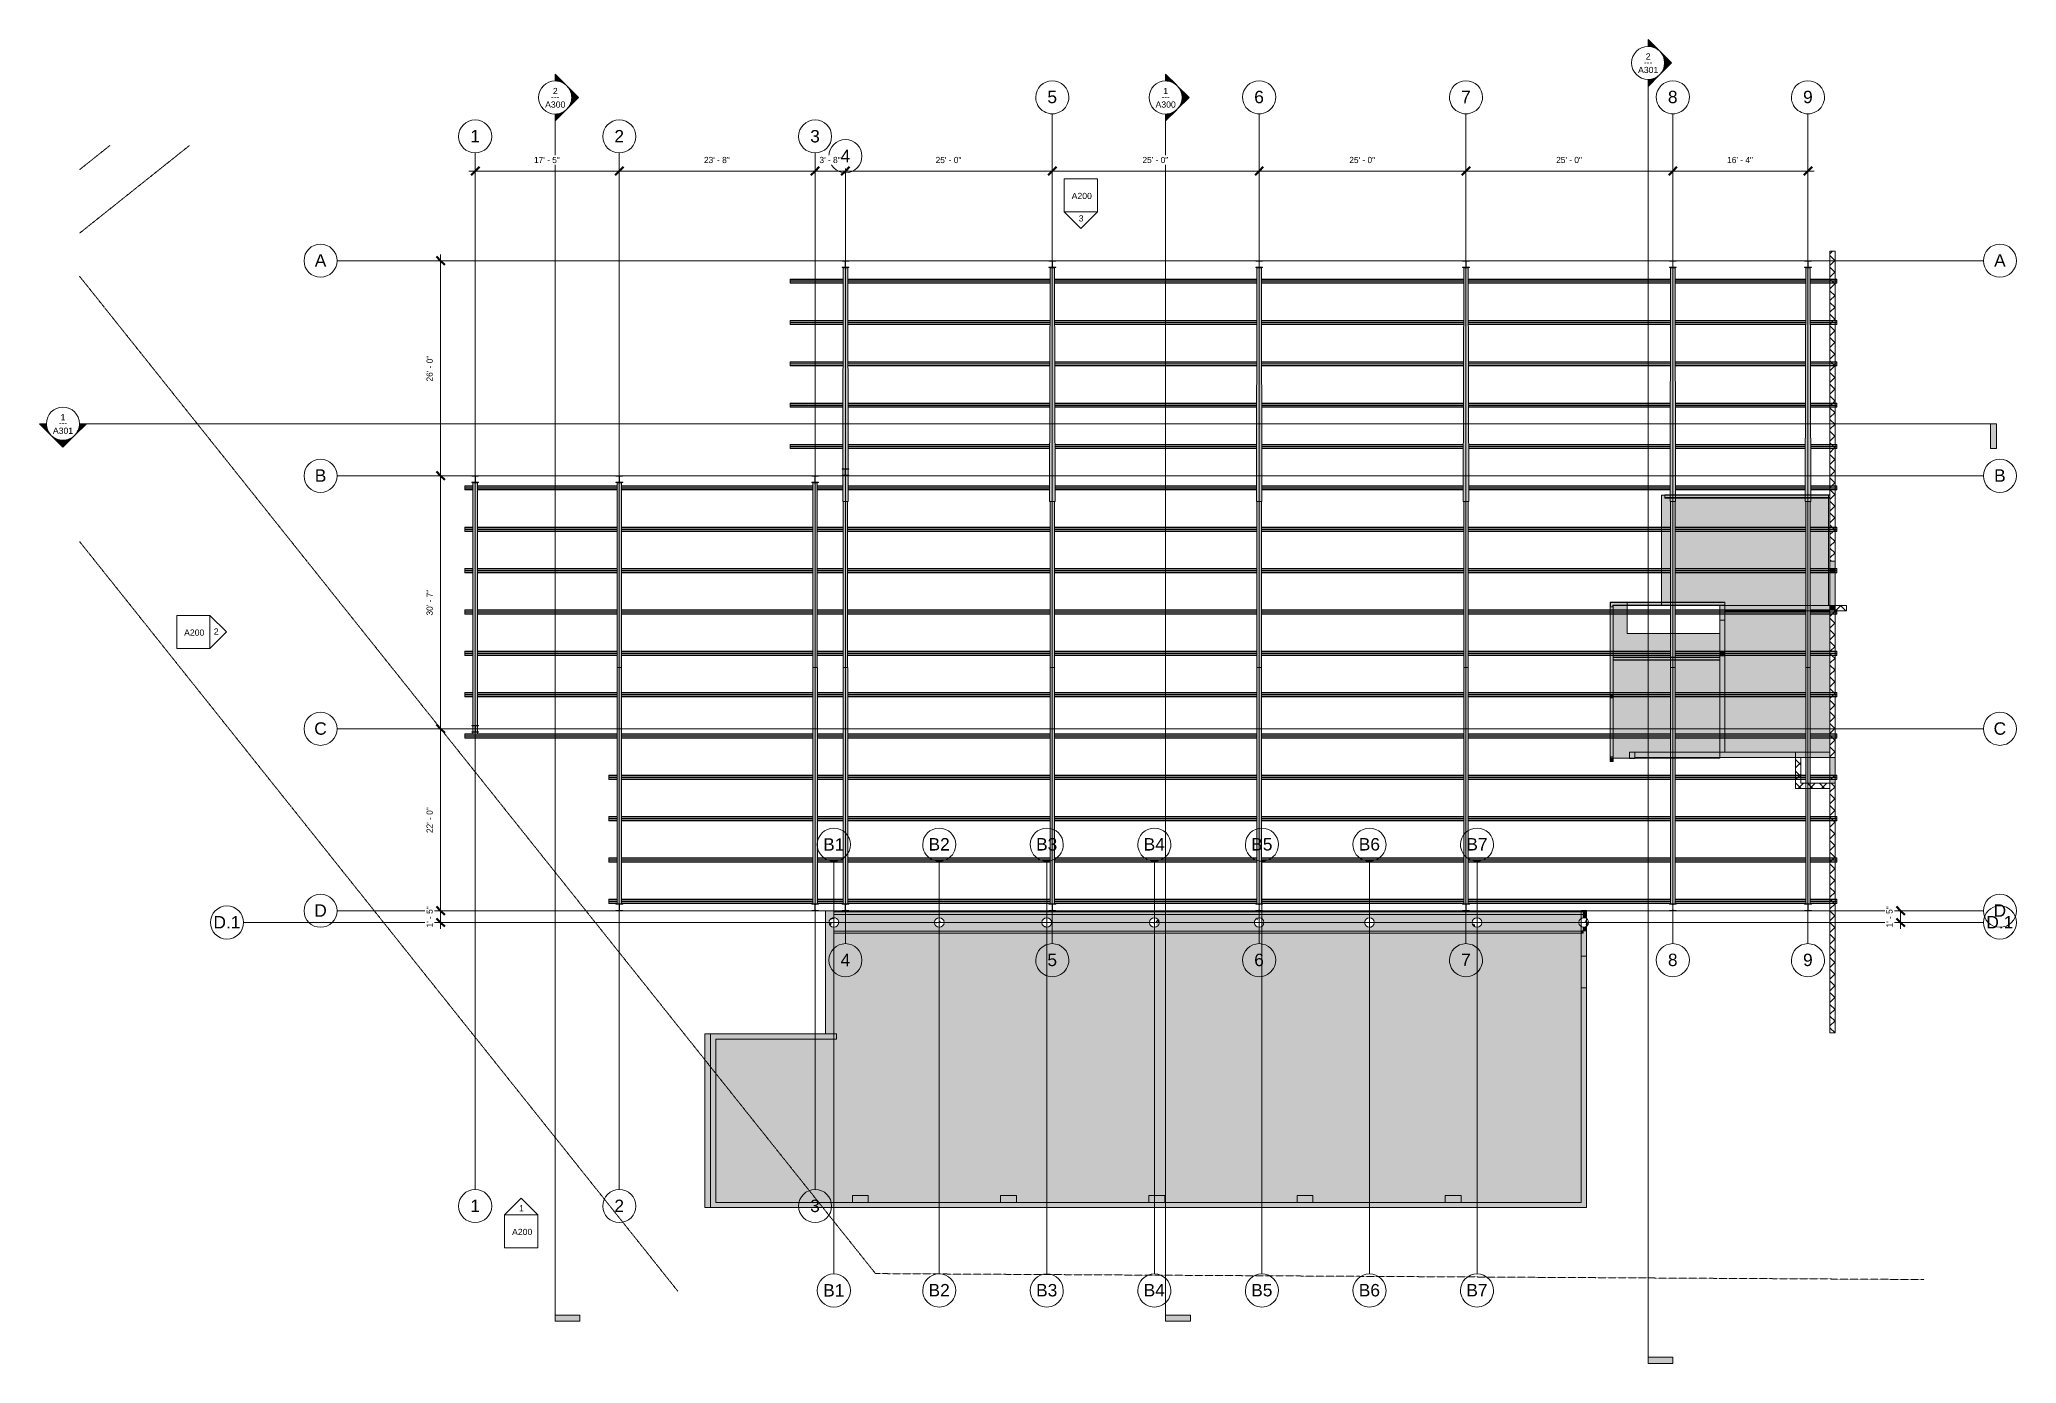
# Model space of a CAD drawing. Header units: inches. Extents: x -4182 to -1315, y 10161 to 12081.
import ezdxf

# ---------------------------------------------------------------- set-up
doc = ezdxf.new("R2010")
doc.units = ezdxf.units.IN
doc.header["$MEASUREMENT"] = 0
doc.linetypes.add('Double Dash 3_8_', pattern=[1, 0.375, -0.125, 0.125, -0.125, 0.125, -0.125])
doc.linetypes.add('Grid Line 1_2_', pattern=[0.875, 0.5, -0.125, 0.125, -0.125])
for name, color, linetype, lineweight in [('A-ANNO-DIMS', 211, 'Continuous', 9), ('A-ANNO-DIMS-96', 211, 'Continuous', 9), ('A-DETL-MBND', 5, 'Continuous', 9), ('A-FLOR', 192, 'Continuous', 13), ('A-ROOF', 132, 'Continuous', 13), ('A-WALL', 113, 'Continuous', 13), ('A-WALL-PATT', 111, 'Continuous', 20), ('C-PROP-LINE', 91, 'Double Dash 3_8_', 9), ('G-ANNO-SYMB', 111, 'Continuous', 9), ('I-WALL', 2, 'Continuous', 13), ('S-BEAM', 12, 'Continuous', 13), ('S-COLS', 52, 'Continuous', 13), ('S-GRID', 1, 'Continuous', 9), ('S-GRID-IDEN', 1, 'Continuous', 9)]:
    doc.layers.add(name, color=color, linetype=linetype, lineweight=lineweight)
doc.styles.add('Arial', font='arial.ttf', dxfattribs={"height": 18})
doc.styles.add('Arial_1', font='arial.ttf', dxfattribs={"height": 9})
doc.styles.add('Century Gothic', font='ufonts.com_century-gothic.ttf', dxfattribs={"height": 9})
doc.dimstyles.new('OD__1_16__Tol__', dxfattribs={"dimscale": 12, "dimtxt": 9.397514, "dimasz": 1, "dimexe": 0.75, "dimexo": 0.5, "dimgap": 0.75, "dimtad": 1, "dimdec": 4, "dimrnd": 0.0625, "dimzin": 3, "dimdsep": 46, "dimlunit": 4, "dimtxsty": 'Century Gothic', "dimblk1": 'OBLIQUE', "dimblk2": 'OBLIQUE', "dimsah": 1, "dimcen": 0.09, "dimdle": 0.75, "dimazin": 0, "dimtfac": 1, "dimtdec": 4, "dimtix": 1, "dimtmove": 0, "dimatfit": 3, "dimfxl": 1, "dimtvp": 1, "dimtfill": 1, "dimfrac": 2, "dimtolj": 1, "dimtzin": 0, "dimarcsym": 2})
pattern_1 = [(45, (0, 0), (-8.485281, 8.485281), []), (135, (0, 0), (-8.485281, -8.485281), [])]
pattern_2 = [(50, (0, 0), (27.5427, -2.40992), [2.88, -31.68]), (355, (0, 0), (-5.327844, 28.884266), [2.304, -25.344]), (100.451, (2.295, -0.2), (22.215316, 26.47393), [2.448, -26.924]), (46.184, (0, 7.68), (40.98187, -6.35642), [4.32, -47.52]), (96.636, (3.415, 7.15), (35.89075, 37.40619), [3.671, -40.386]), (351.184, (0, 7.68), (35.89097, 37.40622), [3.456, -38.016]), (21, (3.84, 5.76), (22.921036, -15.46073), [2.88, -31.68]), (326, (3.84, 5.76), (9.34353, 27.84574), [2.304, -25.344]), (71.451, (5.75, 4.472), (32.26477, 12.38442), [2.448, -26.924]), (37.5, (0, 0), (0.466855, 12.782707), [1.267, -23.77, 1.267, -24.461, -25.44]), (37.5, (0, 0), (0.466855, 12.782707), [-50.765, 1.267, -24.173]), (7.5, (0, 0), (10.10159, 15.14509), [1.267, -13.402, 1.267, -23.194, -9.696]), (7.5, (0, 0), (10.10159, 15.14509), [-39.13, 1.267, -8.429]), (327.5, (-8.563, 0), (20.499161, -0.86578), [1.267, -8.333, 1.267, -28.685, -39.744]), (327.5, (-8.563, 0), (20.499161, -0.86578), [-39.552, 1.267, -38.477]), (317.5, (-12.403, 0), (22.39478, 3.844288), [1.267, -11.213, 1.267, -18.624, -28.224]), (317.5, (-12.403, 0), (22.39478, 3.844288), [-32.371, 1.267, -26.957])]
pattern_3 = [(0, (0, 0), (30.72, 7.68), [1.267, -21.773, 1.267, -21.773, -122.88]), (0, (0, 0), (30.72, 7.68), [-46.08, 1.267, -44.813, 1.267, -21.773, -53.76]), (0, (0, 0), (30.72, 7.68), [-115.2, 1.267, -14.093, 1.267, -37.133]), (120, (11.52, 3.84), (-22.011075, 22.7643004), [1.267, -21.773, 1.267, -21.773, -122.88]), (120, (11.52, 3.84), (-22.011075, 22.7643004), [-46.08, 1.267, -44.813, 1.267, -21.773, -53.76]), (120, (11.52, 3.84), (-22.011075, 22.7643004), [-115.2, 1.267, -14.093, 1.267, -37.133]), (240, (15.36, 19.2), (-8.708925, -30.4443004), [1.267, -21.773, 1.267, -21.773, -122.88]), (240, (15.36, 19.2), (-8.708925, -30.4443004), [-46.08, 1.267, -44.813, 1.267, -21.773, -53.76]), (240, (15.36, 19.2), (-8.708925, -30.4443004), [-115.2, 1.267, -14.093, 1.267, -37.133])]

msp = doc.modelspace()

# ---------------------------------------------------------------- texts
at = {"layer": 'G-ANNO-SYMB', "char_height": 9, "attachment_point": 1}
for s, insert, width, style in [('---', (-1855.05193, 12052.69324), 15.453, 'Century Gothic'), ('2', (-1852.40062, 12061.19994), 8.484, 'Arial_1'), ('A301', (-1863.64471, 12041.56369), 35.754, 'Arial_1'), ('A300', (-3448.79763, 11991.4272), 35.754, 'Arial_1'), ('---', (-3440.20485, 12002.55675), 15.453, 'Century Gothic'), ('2', (-3437.55354, 12011.06345), 8.484, 'Arial_1'), ('A300', (-2563.4568, 11991.4272), 35.754, 'Arial_1'), ('---', (-2554.86402, 12002.55675), 15.453, 'Century Gothic'), ('1', (-2552.21271, 12011.06345), 8.484, 'Arial_1'), ('A200', (-2685.12153, 11858.81988), 35.754, 'Arial_1'), ('3', (-2674.95701, 11826.31789), 8.484, 'Arial_1'), ('1', (-4151.45641, 11537.88618), 8.484, 'Arial_1'), ('A301', (-4162.7005, 11518.24994), 35.754, 'Arial_1'), ('---', (-4154.10772, 11529.37949), 15.453, 'Century Gothic'), ('A200', (-3972.3864, 11225.44933), 35.754, 'Arial_1'), ('2', (-3929.28414, 11226.92107), 8.484, 'Arial_1'), ('1', (-3486.59153, 10390.42571), 8.484, 'Arial_1'), ('A200', (-3496.75605, 10356.01622), 35.754, 'Arial_1')]:
    msp.add_mtext(s, dxfattribs=dict(at, insert=insert, width=width, style=style))
at = {"layer": 'S-GRID-IDEN', "char_height": 18, "attachment_point": 1, "style": 'Arial'}
for s, insert, width in [('5', (-2720.32305, 12006.90668), 16.968), ('6', (-2420.32305, 12006.90668), 16.968), ('7', (-2120.32305, 12006.90668), 16.968), ('8', (-1820.32305, 12006.90668), 16.968), ('9', (-1624.32305, 12006.90668), 16.968), ('1', (-3557.33228, 11950.00014), 16.968), ('2', (-3348.33228, 11950.00014), 16.968), ('3', (-3064.33228, 11950.00014), 16.968), ('4', (-3020.33228, 11921.32491), 16.968), ('A', (-3782.89976, 11769.77621), 20.301), ('A', (-1347.20976, 11769.77621), 20.301), ('B', (-3782.89976, 11457.77621), 20.301), ('B', (-1347.20976, 11457.77621), 20.301), ('C', (-3783.65567, 11090.77621), 22.119), ('C', (-1347.96566, 11090.77621), 22.119), ('B1', (-3045.51643, 10922.64273), 37.269), ('B2', (-2892.6947, 10922.83771), 37.269), ('B3', (-2736.6947, 10922.83771), 37.269), ('B4', (-2580.6947, 10922.83771), 37.269), ('B5', (-2424.6947, 10922.83771), 37.269), ('B6', (-2268.6947, 10922.83771), 37.269), ('B7', (-2112.6947, 10922.83771), 37.269), ('D.1', (-3929.87294, 10809.77621), 47.571), ('D', (-3783.65567, 10826.77621), 22.119), ('D.1', (-1358.45385, 10809.77621), 47.571), ('D', (-1347.96566, 10826.77621), 22.119), ('4', (-3020.33228, 10754.985), 16.968), ('5', (-2720.32305, 10755.17998), 16.968), ('6', (-2420.32305, 10755.17998), 16.968), ('7', (-2120.32305, 10755.17998), 16.968), ('8', (-1820.32305, 10755.17998), 16.968), ('9', (-1624.32305, 10755.17998), 16.968), ('1', (-3557.33228, 10398.3794), 16.968), ('2', (-3348.33228, 10398.3794), 16.968), ('3', (-3064.33228, 10398.3794), 16.968), ('B1', (-3045.51643, 10275.84081), 37.269), ('B2', (-2892.6947, 10276.03579), 37.269), ('B3', (-2736.6947, 10276.03579), 37.269), ('B4', (-2580.6947, 10276.03579), 37.269), ('B5', (-2424.6947, 10276.03579), 37.269), ('B6', (-2268.6947, 10276.03579), 37.269), ('B7', (-2112.6947, 10276.03579), 37.269)]:
    msp.add_mtext(s, dxfattribs=dict(at, insert=insert, width=width))

# ---------------------------------------------------------------- blocks, each defined once
blk = doc.blocks.new('Concrete-Round-Column - 14_-1371888-STRUCTURAL SCHEMATIC  - 1ST FLOOR')
at = {"layer": 'S-COLS', "lineweight": 9}
h = blk.add_hatch(dxfattribs=at)
h.set_pattern_fill('FP_3', color=8, style=0, pattern_type=2)
h.set_pattern_definition([(50, (2877.203, -10800.395), (27.5427, -2.40992), [2.88, -31.68]), (355, (2877.203, -10800.395), (-5.327844, 28.884266), [2.304, -25.344]), (100.451, (2879.498, -10800.596), (22.215316, 26.47393), [2.448, -26.924]), (46.184, (2877.203, -10792.715), (40.98187, -6.35642), [4.32, -47.52]), (96.636, (2880.618, -10793.245), (35.89075, 37.40619), [3.671, -40.386]), (351.184, (2877.203, -10792.715), (35.89097, 37.40622), [3.456, -38.016]), (21, (2881.043, -10794.635), (22.921036, -15.46073), [2.88, -31.68]), (326, (2881.043, -10794.635), (9.34353, 27.84574), [2.304, -25.344]), (71.451, (2882.953, -10795.924), (32.26477, 12.38442), [2.448, -26.924]), (37.5, (2877.203, -10800.395), (0.466855, 12.782707), [1.267, -23.77, 1.267, -24.461, -25.44]), (37.5, (2877.203, -10800.395), (0.466855, 12.782707), [-50.765, 1.267, -24.173]), (7.5, (2877.203, -10800.395), (10.10159, 15.14509), [1.267, -13.402, 1.267, -23.194, -9.696]), (7.5, (2877.203, -10800.395), (10.10159, 15.14509), [-39.13, 1.267, -8.429]), (327.5, (2868.64, -10800.395), (20.499161, -0.86578), [1.267, -8.333, 1.267, -28.685, -39.744]), (327.5, (2868.64, -10800.395), (20.499161, -0.86578), [-39.552, 1.267, -38.477]), (317.5, (2864.8, -10800.395), (22.39478, 3.844288), [1.267, -11.213, 1.267, -18.624, -28.224]), (317.5, (2864.8, -10800.395), (22.39478, 3.844288), [-32.371, 1.267, -26.957])])
h.paths.add_polyline_path([(0, -7), (1.8, -6.8), (3.5, -6.1), (4.9, -4.9), (6.1, -3.5), (6.8, -1.8), (7, 0), (6.8, 1.8), (6.1, 3.5), (4.9, 4.9), (3.5, 6.1), (1.8, 6.8), (0, 7), (-1.8, 6.8), (-3.5, 6.1), (-4.9, 4.9), (-6.1, 3.5), (-6.8, 1.8), (-7, 0), (-6.8, -1.8), (-6.1, -3.5), (-4.9, -4.9), (-3.5, -6.1), (-1.8, -6.8)], flags=0)
for start, end in [(0, 180), (180, 0)]:
    blk.add_arc((0, 0), 7, start, end, dxfattribs=at)
blk = doc.blocks.new('Concrete-Round-Column - 14_-V1-STRUCTURAL SCHEMATIC  - 1ST FLOOR')
at = {"layer": 'S-COLS', "lineweight": 9}
h = blk.add_hatch(dxfattribs=at)
h.set_pattern_fill('FP_4', color=8, style=0, pattern_type=2)
h.set_pattern_definition([(50, (2721.203, -10800.395), (27.5427, -2.40992), [2.88, -31.68]), (355, (2721.203, -10800.395), (-5.327844, 28.884266), [2.304, -25.344]), (100.451, (2723.498, -10800.596), (22.215316, 26.47393), [2.448, -26.924]), (46.184, (2721.203, -10792.715), (40.98187, -6.35642), [4.32, -47.52]), (96.636, (2724.618, -10793.245), (35.89075, 37.40619), [3.671, -40.386]), (351.184, (2721.203, -10792.715), (35.89097, 37.40622), [3.456, -38.016]), (21, (2725.043, -10794.635), (22.921036, -15.46073), [2.88, -31.68]), (326, (2725.043, -10794.635), (9.34353, 27.84574), [2.304, -25.344]), (71.451, (2726.953, -10795.924), (32.26477, 12.38442), [2.448, -26.924]), (37.5, (2721.203, -10800.395), (0.466855, 12.782707), [1.267, -23.77, 1.267, -24.461, -25.44]), (37.5, (2721.203, -10800.395), (0.466855, 12.782707), [-50.765, 1.267, -24.173]), (7.5, (2721.203, -10800.395), (10.10159, 15.14509), [1.267, -13.402, 1.267, -23.194, -9.696]), (7.5, (2721.203, -10800.395), (10.10159, 15.14509), [-39.13, 1.267, -8.429]), (327.5, (2712.64, -10800.395), (20.499161, -0.86578), [1.267, -8.333, 1.267, -28.685, -39.744]), (327.5, (2712.64, -10800.395), (20.499161, -0.86578), [-39.552, 1.267, -38.477]), (317.5, (2708.8, -10800.395), (22.39478, 3.844288), [1.267, -11.213, 1.267, -18.624, -28.224]), (317.5, (2708.8, -10800.395), (22.39478, 3.844288), [-32.371, 1.267, -26.957])])
h.paths.add_polyline_path([(0, -7), (1.8, -6.8), (3.5, -6.1), (4.9, -4.9), (6.1, -3.5), (6.8, -1.8), (7, 0), (6.8, 1.8), (6.1, 3.5), (4.9, 4.9), (3.5, 6.1), (1.8, 6.8), (0, 7), (-1.8, 6.8), (-3.5, 6.1), (-4.9, 4.9), (-6.1, 3.5), (-6.8, 1.8), (-7, 0), (-6.8, -1.8), (-6.1, -3.5), (-4.9, -4.9), (-3.5, -6.1), (-1.8, -6.8)], flags=0)
for start, end in [(0, 180), (180, 0)]:
    blk.add_arc((0, 0), 7, start, end, dxfattribs=at)
blk = doc.blocks.new('Concrete-Round-Column - 14_-V2-STRUCTURAL SCHEMATIC  - 1ST FLOOR')
at = {"layer": 'S-COLS', "lineweight": 9}
h = blk.add_hatch(dxfattribs=at)
h.set_pattern_fill('FP_5', color=8, style=0, pattern_type=2)
h.set_pattern_definition([(50, (2565.203, -10800.395), (27.5427, -2.40992), [2.88, -31.68]), (355, (2565.203, -10800.395), (-5.327844, 28.884266), [2.304, -25.344]), (100.451, (2567.498, -10800.596), (22.215316, 26.47393), [2.448, -26.924]), (46.184, (2565.203, -10792.715), (40.98187, -6.35642), [4.32, -47.52]), (96.636, (2568.618, -10793.245), (35.89075, 37.40619), [3.671, -40.386]), (351.184, (2565.203, -10792.715), (35.89097, 37.40622), [3.456, -38.016]), (21, (2569.043, -10794.635), (22.921036, -15.46073), [2.88, -31.68]), (326, (2569.043, -10794.635), (9.34353, 27.84574), [2.304, -25.344]), (71.451, (2570.953, -10795.924), (32.26477, 12.38442), [2.448, -26.924]), (37.5, (2565.203, -10800.395), (0.466855, 12.782707), [1.267, -23.77, 1.267, -24.461, -25.44]), (37.5, (2565.203, -10800.395), (0.466855, 12.782707), [-50.765, 1.267, -24.173]), (7.5, (2565.203, -10800.395), (10.10159, 15.14509), [1.267, -13.402, 1.267, -23.194, -9.696]), (7.5, (2565.203, -10800.395), (10.10159, 15.14509), [-39.13, 1.267, -8.429]), (327.5, (2556.64, -10800.395), (20.499161, -0.86578), [1.267, -8.333, 1.267, -28.685, -39.744]), (327.5, (2556.64, -10800.395), (20.499161, -0.86578), [-39.552, 1.267, -38.477]), (317.5, (2552.8, -10800.395), (22.39478, 3.844288), [1.267, -11.213, 1.267, -18.624, -28.224]), (317.5, (2552.8, -10800.395), (22.39478, 3.844288), [-32.371, 1.267, -26.957])])
h.paths.add_polyline_path([(0, -7), (1.8, -6.8), (3.5, -6.1), (4.9, -4.9), (6.1, -3.5), (6.8, -1.8), (7, 0), (6.8, 1.8), (6.1, 3.5), (4.9, 4.9), (3.5, 6.1), (1.8, 6.8), (0, 7), (-1.8, 6.8), (-3.5, 6.1), (-4.9, 4.9), (-6.1, 3.5), (-6.8, 1.8), (-7, 0), (-6.8, -1.8), (-6.1, -3.5), (-4.9, -4.9), (-3.5, -6.1), (-1.8, -6.8)], flags=0)
for start, end in [(0, 180), (180, 0)]:
    blk.add_arc((0, 0), 7, start, end, dxfattribs=at)
blk = doc.blocks.new('Concrete-Round-Column - 14_-V3-STRUCTURAL SCHEMATIC  - 1ST FLOOR')
at = {"layer": 'S-COLS', "lineweight": 9}
h = blk.add_hatch(dxfattribs=at)
h.set_pattern_fill('FP_6', color=8, style=0, pattern_type=2)
h.set_pattern_definition([(50, (2413.203, -10800.395), (27.5427, -2.40992), [2.88, -31.68]), (355, (2413.203, -10800.395), (-5.327844, 28.884266), [2.304, -25.344]), (100.451, (2415.498, -10800.596), (22.215316, 26.47393), [2.448, -26.924]), (46.184, (2413.203, -10792.715), (40.98187, -6.35642), [4.32, -47.52]), (96.636, (2416.618, -10793.245), (35.89075, 37.40619), [3.671, -40.386]), (351.184, (2413.203, -10792.715), (35.89097, 37.40622), [3.456, -38.016]), (21, (2417.043, -10794.635), (22.921036, -15.46073), [2.88, -31.68]), (326, (2417.043, -10794.635), (9.34353, 27.84574), [2.304, -25.344]), (71.451, (2418.953, -10795.924), (32.26477, 12.38442), [2.448, -26.924]), (37.5, (2413.203, -10800.395), (0.466855, 12.782707), [1.267, -23.77, 1.267, -24.461, -25.44]), (37.5, (2413.203, -10800.395), (0.466855, 12.782707), [-50.765, 1.267, -24.173]), (7.5, (2413.203, -10800.395), (10.10159, 15.14509), [1.267, -13.402, 1.267, -23.194, -9.696]), (7.5, (2413.203, -10800.395), (10.10159, 15.14509), [-39.13, 1.267, -8.429]), (327.5, (2404.64, -10800.395), (20.499161, -0.86578), [1.267, -8.333, 1.267, -28.685, -39.744]), (327.5, (2404.64, -10800.395), (20.499161, -0.86578), [-39.552, 1.267, -38.477]), (317.5, (2400.8, -10800.395), (22.39478, 3.844288), [1.267, -11.213, 1.267, -18.624, -28.224]), (317.5, (2400.8, -10800.395), (22.39478, 3.844288), [-32.371, 1.267, -26.957])])
h.paths.add_polyline_path([(0, -7), (1.8, -6.8), (3.5, -6.1), (4.9, -4.9), (6.1, -3.5), (6.8, -1.8), (7, 0), (6.8, 1.8), (6.1, 3.5), (4.9, 4.9), (3.5, 6.1), (1.8, 6.8), (0, 7), (-1.8, 6.8), (-3.5, 6.1), (-4.9, 4.9), (-6.1, 3.5), (-6.8, 1.8), (-7, 0), (-6.8, -1.8), (-6.1, -3.5), (-4.9, -4.9), (-3.5, -6.1), (-1.8, -6.8)], flags=0)
for start, end in [(0, 180), (180, 0)]:
    blk.add_arc((0, 0), 7, start, end, dxfattribs=at)
blk = doc.blocks.new('Concrete-Round-Column - 14_-V4-STRUCTURAL SCHEMATIC  - 1ST FLOOR')
at = {"layer": 'S-COLS', "lineweight": 9}
h = blk.add_hatch(dxfattribs=at)
h.set_pattern_fill('FP_7', color=8, style=0, pattern_type=2)
h.set_pattern_definition([(50, (2253.203, -10800.395), (27.5427, -2.40992), [2.88, -31.68]), (355, (2253.203, -10800.395), (-5.327844, 28.884266), [2.304, -25.344]), (100.451, (2255.498, -10800.596), (22.215316, 26.47393), [2.448, -26.924]), (46.184, (2253.203, -10792.715), (40.98187, -6.35642), [4.32, -47.52]), (96.636, (2256.618, -10793.245), (35.89075, 37.40619), [3.671, -40.386]), (351.184, (2253.203, -10792.715), (35.89097, 37.40622), [3.456, -38.016]), (21, (2257.043, -10794.635), (22.921036, -15.46073), [2.88, -31.68]), (326, (2257.043, -10794.635), (9.34353, 27.84574), [2.304, -25.344]), (71.451, (2258.953, -10795.924), (32.26477, 12.38442), [2.448, -26.924]), (37.5, (2253.203, -10800.395), (0.466855, 12.782707), [1.267, -23.77, 1.267, -24.461, -25.44]), (37.5, (2253.203, -10800.395), (0.466855, 12.782707), [-50.765, 1.267, -24.173]), (7.5, (2253.203, -10800.395), (10.10159, 15.14509), [1.267, -13.402, 1.267, -23.194, -9.696]), (7.5, (2253.203, -10800.395), (10.10159, 15.14509), [-39.13, 1.267, -8.429]), (327.5, (2244.64, -10800.395), (20.499161, -0.86578), [1.267, -8.333, 1.267, -28.685, -39.744]), (327.5, (2244.64, -10800.395), (20.499161, -0.86578), [-39.552, 1.267, -38.477]), (317.5, (2240.8, -10800.395), (22.39478, 3.844288), [1.267, -11.213, 1.267, -18.624, -28.224]), (317.5, (2240.8, -10800.395), (22.39478, 3.844288), [-32.371, 1.267, -26.957])])
h.paths.add_polyline_path([(0, -7), (1.8, -6.8), (3.5, -6.1), (4.9, -4.9), (6.1, -3.5), (6.8, -1.8), (7, 0), (6.8, 1.8), (6.1, 3.5), (4.9, 4.9), (3.5, 6.1), (1.8, 6.8), (0, 7), (-1.8, 6.8), (-3.5, 6.1), (-4.9, 4.9), (-6.1, 3.5), (-6.8, 1.8), (-7, 0), (-6.8, -1.8), (-6.1, -3.5), (-4.9, -4.9), (-3.5, -6.1), (-1.8, -6.8)], flags=0)
for start, end in [(0, 180), (180, 0)]:
    blk.add_arc((0, 0), 7, start, end, dxfattribs=at)
blk = doc.blocks.new('Concrete-Round-Column - 14_-V5-STRUCTURAL SCHEMATIC  - 1ST FLOOR')
at = {"layer": 'S-COLS', "lineweight": 9}
h = blk.add_hatch(dxfattribs=at)
h.set_pattern_fill('FP_8', color=8, style=0, pattern_type=2)
h.set_pattern_definition([(50, (2097.203, -10800.395), (27.5427, -2.40992), [2.88, -31.68]), (355, (2097.203, -10800.395), (-5.327844, 28.884266), [2.304, -25.344]), (100.451, (2099.498, -10800.596), (22.215316, 26.47393), [2.448, -26.924]), (46.184, (2097.203, -10792.715), (40.98187, -6.35642), [4.32, -47.52]), (96.636, (2100.618, -10793.245), (35.89075, 37.40619), [3.671, -40.386]), (351.184, (2097.203, -10792.715), (35.89097, 37.40622), [3.456, -38.016]), (21, (2101.043, -10794.635), (22.921036, -15.46073), [2.88, -31.68]), (326, (2101.043, -10794.635), (9.34353, 27.84574), [2.304, -25.344]), (71.451, (2102.953, -10795.924), (32.26477, 12.38442), [2.448, -26.924]), (37.5, (2097.203, -10800.395), (0.466855, 12.782707), [1.267, -23.77, 1.267, -24.461, -25.44]), (37.5, (2097.203, -10800.395), (0.466855, 12.782707), [-50.765, 1.267, -24.173]), (7.5, (2097.203, -10800.395), (10.10159, 15.14509), [1.267, -13.402, 1.267, -23.194, -9.696]), (7.5, (2097.203, -10800.395), (10.10159, 15.14509), [-39.13, 1.267, -8.429]), (327.5, (2088.64, -10800.395), (20.499161, -0.86578), [1.267, -8.333, 1.267, -28.685, -39.744]), (327.5, (2088.64, -10800.395), (20.499161, -0.86578), [-39.552, 1.267, -38.477]), (317.5, (2084.8, -10800.395), (22.39478, 3.844288), [1.267, -11.213, 1.267, -18.624, -28.224]), (317.5, (2084.8, -10800.395), (22.39478, 3.844288), [-32.371, 1.267, -26.957])])
h.paths.add_polyline_path([(0, -7), (1.8, -6.8), (3.5, -6.1), (4.9, -4.9), (6.1, -3.5), (6.8, -1.8), (7, 0), (6.8, 1.8), (6.1, 3.5), (4.9, 4.9), (3.5, 6.1), (1.8, 6.8), (0, 7), (-1.8, 6.8), (-3.5, 6.1), (-4.9, 4.9), (-6.1, 3.5), (-6.8, 1.8), (-7, 0), (-6.8, -1.8), (-6.1, -3.5), (-4.9, -4.9), (-3.5, -6.1), (-1.8, -6.8)], flags=0)
for start, end in [(0, 180), (180, 0)]:
    blk.add_arc((0, 0), 7, start, end, dxfattribs=at)
blk = doc.blocks.new('Conc Beam - Conc Beam-1196117-STRUCTURAL SCHEMATIC  - 1ST FLOOR')
at = {"layer": 'S-BEAM', "lineweight": 9}
h = blk.add_hatch(dxfattribs=at)
h.set_pattern_fill('FP_9', color=8, style=0, pattern_type=2)
h.set_pattern_definition([(44.758, (0, 3279.66), (22.15961, -7.34292), [2.607, -28.678]), (355.836, (0, 3279.66), (-6.83797, 24.14325), [2.301, -25.314]), (102.5, (2.295, 3279.493), (21.4594, 25.43559), [2.051, -22.565]), (40.931, (0, 3286.05), (32.37163, -12.75546), [3.959, -43.548]), (97.959, (3.415, 3285.61), (35.42267, 34.47486), [3.064, -33.703]), (352.647, (0, 3286.05), (31.95207, 31.63183), [3.443, -37.878]), (17.713, (3.84, 3284.453), (18.38908, -14.311616), [2.823, -31.048]), (330.698, (3.84, 3284.453), (1.93451, 27.326606), [2.19, -24.094]), (68.037, (5.75, 3283.38), (30.08975, 4.91166), [2.082, -22.9]), (32.556, (0, 3279.66), (3.090443, 12.311615), [1.193, -22.373, 1.193, -23.024, -23.946]), (32.556, (0, 3279.66), (3.090443, 12.311615), [-47.783, 1.193, -22.753]), (6.251, (0, 3279.66), (11.189413, 12.720984), [1.264, -13.366, 1.264, -23.133, -9.671]), (6.251, (0, 3279.66), (11.189413, 12.720984), [-39.027, 1.264, -8.407]), (332.073, (-8.563, 3279.66), (17.844608, 0.68649), [1.21, -7.954, 1.21, -27.381, -37.938]), (332.073, (-8.563, 3279.66), (17.844608, 0.68649), [-37.754, 1.21, -36.728]), (322.677, (-12.403, 3279.66), (17.67092, 6.79927), [1.175, -10.396, 1.175, -17.267, -26.167]), (322.677, (-12.403, 3279.66), (17.67092, 6.79927), [-30.012, 1.175, -24.992])])
h.paths.add_polyline_path([(-1946.2, 10811.9), (-1946.2, 10815.9), (-3030, 10815.9), (-3030, 10811.9), (-1950.2, 10811.9)], flags=0)
h = blk.add_hatch(dxfattribs=at)
h.set_pattern_fill('FP_2', color=8, style=0, pattern_type=2)
h.set_pattern_definition(pattern_2)
h.paths.add_polyline_path([(-2117.4, 10787.9), (-1946.2, 10787.9), (-1946.2, 10794.6), (-1947.3, 10795.4), (-1948.5, 10796.9), (-1949.2, 10798.6), (-1949.4, 10800.4), (-1949.2, 10802.2), (-1948.5, 10803.9), (-1947.3, 10805.3), (-1946.2, 10806.2), (-1946.2, 10811.9), (-3030, 10811.9), (-3030, 10807.1), (-3028.2, 10807.1), (-3026.5, 10806.4), (-3025, 10805.3), (-3023.9, 10803.9), (-3023.3, 10802.2), (-3023, 10800.4), (-3023.3, 10798.6), (-3024, 10796.9), (-3025.1, 10795.4), (-3026.5, 10794.3), (-3028.2, 10793.6), (-3030, 10793.4), (-3030, 10787.9), (-2201, 10787.9)], flags=0)
h.paths.add_polyline_path([(-2721.2, 10793.4), (-2723, 10793.6), (-2724.7, 10794.3), (-2726.2, 10795.4), (-2727.3, 10796.9), (-2728, 10798.6), (-2728.2, 10800.4), (-2728, 10802.2), (-2727.3, 10803.9), (-2726.2, 10805.3), (-2724.7, 10806.5), (-2723, 10807.2), (-2721.2, 10807.4), (-2719.4, 10807.2), (-2717.7, 10806.5), (-2716.3, 10805.3), (-2715.1, 10803.9), (-2714.4, 10802.2), (-2714.2, 10800.4), (-2714.4, 10798.6), (-2715.1, 10796.9), (-2716.3, 10795.4), (-2717.7, 10794.3), (-2719.4, 10793.6)], flags=0)
h.paths.add_polyline_path([(-2413.2, 10793.4), (-2415, 10793.6), (-2416.7, 10794.3), (-2418.2, 10795.4), (-2419.3, 10796.9), (-2420, 10798.6), (-2420.2, 10800.4), (-2420, 10802.2), (-2419.3, 10803.9), (-2418.2, 10805.3), (-2416.7, 10806.5), (-2415, 10807.2), (-2413.2, 10807.4), (-2411.4, 10807.2), (-2409.7, 10806.5), (-2408.3, 10805.3), (-2407.1, 10803.9), (-2406.4, 10802.2), (-2406.2, 10800.4), (-2406.4, 10798.6), (-2407.1, 10796.9), (-2408.3, 10795.4), (-2409.7, 10794.3), (-2411.4, 10793.6)], flags=0)
h.paths.add_polyline_path([(-2097.2, 10793.4), (-2099, 10793.6), (-2100.7, 10794.3), (-2102.2, 10795.4), (-2103.3, 10796.9), (-2104, 10798.6), (-2104.2, 10800.4), (-2104, 10802.2), (-2103.3, 10803.9), (-2102.2, 10805.3), (-2100.7, 10806.5), (-2099, 10807.2), (-2097.2, 10807.4), (-2095.4, 10807.2), (-2093.7, 10806.5), (-2092.3, 10805.3), (-2091.1, 10803.9), (-2090.4, 10802.2), (-2090.2, 10800.4), (-2090.4, 10798.6), (-2091.1, 10796.9), (-2092.3, 10795.4), (-2093.7, 10794.3), (-2095.4, 10793.6)], flags=0)
h.paths.add_polyline_path([(-2565.2, 10793.4), (-2567, 10793.6), (-2568.7, 10794.3), (-2570.2, 10795.4), (-2571.3, 10796.9), (-2572, 10798.6), (-2572.2, 10800.4), (-2572, 10802.2), (-2571.3, 10803.9), (-2570.2, 10805.3), (-2568.7, 10806.5), (-2567, 10807.2), (-2565.2, 10807.4), (-2563.4, 10807.2), (-2561.7, 10806.5), (-2560.3, 10805.3), (-2559.1, 10803.9), (-2558.4, 10802.2), (-2558.2, 10800.4), (-2558.4, 10798.6), (-2559.1, 10796.9), (-2560.3, 10795.4), (-2561.7, 10794.3), (-2563.4, 10793.6)], flags=0)
h.paths.add_polyline_path([(-2877.2, 10793.4), (-2879, 10793.6), (-2880.7, 10794.3), (-2882.2, 10795.4), (-2883.3, 10796.9), (-2884, 10798.6), (-2884.2, 10800.4), (-2884, 10802.2), (-2883.3, 10803.9), (-2882.2, 10805.3), (-2880.7, 10806.5), (-2879, 10807.2), (-2877.2, 10807.4), (-2875.4, 10807.2), (-2873.7, 10806.5), (-2872.3, 10805.3), (-2871.1, 10803.9), (-2870.4, 10802.2), (-2870.2, 10800.4), (-2870.4, 10798.6), (-2871.1, 10796.9), (-2872.3, 10795.4), (-2873.7, 10794.3), (-2875.4, 10793.6)], flags=0)
h.paths.add_polyline_path([(-2253.2, 10793.4), (-2255, 10793.6), (-2256.7, 10794.3), (-2258.2, 10795.4), (-2259.3, 10796.9), (-2260, 10798.6), (-2260.2, 10800.4), (-2260, 10802.2), (-2259.3, 10803.9), (-2258.2, 10805.3), (-2256.7, 10806.5), (-2255, 10807.2), (-2253.2, 10807.4), (-2251.4, 10807.2), (-2249.7, 10806.5), (-2248.3, 10805.3), (-2247.1, 10803.9), (-2246.4, 10802.2), (-2246.2, 10800.4), (-2246.4, 10798.6), (-2247.1, 10796.9), (-2248.3, 10795.4), (-2249.7, 10794.3), (-2251.4, 10793.6)], flags=0)
h = blk.add_hatch(dxfattribs=at)
h.set_pattern_fill('FP_10', color=8, style=0, pattern_type=2)
h.set_pattern_definition([(44.758, (0, 3366.43), (22.15961, -7.34292), [2.607, -28.678]), (355.836, (0, 3366.43), (-6.83797, 24.14325), [2.301, -25.314]), (102.5, (2.295, 3366.262), (21.4594, 25.43559), [2.051, -22.565]), (40.931, (0, 3372.82), (32.37163, -12.75546), [3.959, -43.548]), (97.959, (3.415, 3372.38), (35.42267, 34.47486), [3.064, -33.703]), (352.647, (0, 3372.82), (31.95207, 31.63183), [3.443, -37.878]), (17.713, (3.84, 3371.222), (18.38908, -14.311616), [2.823, -31.048]), (330.698, (3.84, 3371.222), (1.93451, 27.326606), [2.19, -24.094]), (68.037, (5.75, 3370.15), (30.08975, 4.91166), [2.082, -22.9]), (32.556, (0, 3366.429), (3.090443, 12.311615), [1.193, -22.373, 1.193, -23.024, -23.946]), (32.556, (0, 3366.429), (3.090443, 12.311615), [-47.783, 1.193, -22.753]), (6.251, (0, 3366.429), (11.189413, 12.720984), [1.264, -13.366, 1.264, -23.133, -9.671]), (6.251, (0, 3366.429), (11.189413, 12.720984), [-39.027, 1.264, -8.407]), (332.073, (-8.563, 3366.429), (17.844608, 0.68649), [1.21, -7.954, 1.21, -27.381, -37.938]), (332.073, (-8.563, 3366.429), (17.844608, 0.68649), [-37.754, 1.21, -36.728]), (322.677, (-12.403, 3366.429), (17.67092, 6.79927), [1.175, -10.396, 1.175, -17.267, -26.167]), (322.677, (-12.403, 3366.429), (17.67092, 6.79927), [-30.012, 1.175, -24.992])])
h.paths.add_polyline_path([(-3030, 10784.9), (-1946.2, 10784.9), (-1946.2, 10787.9), (-3030, 10787.9), (-3030, 10785)], flags=0)
for p, q in [((-3030, 10815.9), (-3030, 10811.9)), ((-3030, 10815.9), (-1946.2, 10815.9)), ((-3030, 10811.9), (-3030, 10807.1)), ((-3030, 10811.9), (-1946.2, 10811.9)), ((-1946.2, 10815.9), (-1943.2, 10815.9)), ((-1946.2, 10811.9), (-1943.2, 10811.9)), ((-1943.2, 10811.9), (-1943.2, 10815.9)), ((-1943.2, 10807.3), (-1943.2, 10811.9)), ((-3030, 10793.4), (-3030, 10787.9)), ((-3030, 10787.9), (-3030, 10784.9)), ((-1946.2, 10787.9), (-3030, 10787.9)), ((-3030, 10784.9), (-1946.2, 10784.9)), ((-1943.2, 10787.9), (-1946.2, 10787.9)), ((-1946.2, 10784.9), (-1943.2, 10784.9)), ((-1943.2, 10788.5), (-1943.2, 10793.5)), ((-1943.2, 10787.9), (-1943.2, 10788.5)), ((-1943.2, 10784.9), (-1943.2, 10787.9))]:
    blk.add_line(p, q, dxfattribs=at)
blk = doc.blocks.new('Z-Girder - Z-Girder-1581830-STRUCTURAL SCHEMATIC  - 1ST FLOOR')
at = {"layer": 'A-DETL-MBND'}
h = blk.add_hatch(color=256, dxfattribs=at)
h.paths.add_polyline_path([(-3093.6, 11733.7), (-3016.5, 11733.7), (-3016.5, 11733.8), (-3093.6, 11733.8)], flags=0)
h.paths.add_polyline_path([(-1575.3, 11733.7), (-1575.3, 11733.8), (-1577.8, 11733.8), (-1577.8, 11733.7)], flags=0)
h.paths.add_polyline_path([(-3009.9, 11733.7), (-2716.5, 11733.7), (-2716.5, 11733.8), (-3009.9, 11733.8)], flags=0)
h.paths.add_polyline_path([(-1613.2, 11733.7), (-1585.5, 11733.7), (-1585.5, 11733.8), (-1613.9, 11733.8), (-1613.9, 11733.7)], flags=0)
h.paths.add_polyline_path([(-1621.2, 11733.7), (-1620.5, 11733.7), (-1620.5, 11733.8), (-1809.9, 11733.8), (-1809.9, 11733.7), (-1626.1, 11733.7)], flags=0)
h.paths.add_polyline_path([(-2709.9, 11733.7), (-2416.5, 11733.7), (-2416.5, 11733.8), (-2709.9, 11733.8)], flags=0)
h.paths.add_polyline_path([(-1817.2, 11733.7), (-1816.5, 11733.7), (-1816.5, 11733.8), (-2109.9, 11733.8), (-2109.9, 11733.7), (-1824.7, 11733.7)], flags=0)
h.paths.add_polyline_path([(-2409.9, 11733.7), (-2116.5, 11733.7), (-2116.5, 11733.8), (-2409.9, 11733.8)], flags=0)
h = blk.add_hatch(color=256, dxfattribs=at)
h.paths.add_polyline_path([(-2117.4, 11733.3), (-2116.5, 11733.3), (-2116.5, 11733.7), (-2409.9, 11733.7), (-2409.9, 11733.3), (-2284.6, 11733.3)], flags=0)
h.paths.add_polyline_path([(-3037.2, 11733.3), (-3016.5, 11733.3), (-3016.5, 11733.7), (-3093.6, 11733.7), (-3093.6, 11733.3)], flags=0)
h.paths.add_polyline_path([(-1575.3, 11733.3), (-1575.3, 11733.7), (-1577.8, 11733.7), (-1577.8, 11733.3)], flags=0)
h.paths.add_polyline_path([(-1613.2, 11733.3), (-1585.5, 11733.3), (-1585.5, 11733.7), (-1613.9, 11733.7), (-1613.9, 11733.3)], flags=0)
h.paths.add_polyline_path([(-3009.9, 11733.3), (-2716.5, 11733.3), (-2716.5, 11733.7), (-3009.9, 11733.7)], flags=0)
h.paths.add_polyline_path([(-1620.5, 11733.3), (-1620.5, 11733.7), (-1809.9, 11733.7), (-1809.9, 11733.3), (-1621.2, 11733.3)], flags=0)
h.paths.add_polyline_path([(-2709.9, 11733.3), (-2416.5, 11733.3), (-2416.5, 11733.7), (-2709.9, 11733.7)], flags=0)
h.paths.add_polyline_path([(-1816.5, 11733.3), (-1816.5, 11733.7), (-2109.9, 11733.7), (-2109.9, 11733.3), (-1817.2, 11733.3)], flags=0)
h = blk.add_hatch(color=256, dxfattribs=at)
h.paths.add_polyline_path([(-2109.9, 11731), (-1816.5, 11731), (-1816.5, 11733.3), (-2109.9, 11733.3), (-2109.9, 11732.6)], flags=0)
h.paths.add_polyline_path([(-3037.2, 11731), (-3016.5, 11731), (-3016.5, 11733.3), (-3093.6, 11733.3), (-3093.6, 11731)], flags=0)
h.paths.add_polyline_path([(-1575.3, 11731), (-1575.3, 11733.3), (-1577.8, 11733.3), (-1577.8, 11731)], flags=0)
h.paths.add_polyline_path([(-1613.2, 11731), (-1585.5, 11731), (-1585.5, 11733.3), (-1613.9, 11733.3), (-1613.9, 11731)], flags=0)
h.paths.add_polyline_path([(-3009.2, 11731), (-2716.5, 11731), (-2716.5, 11733.3), (-3009.9, 11733.3), (-3009.9, 11731)], flags=0)
h.paths.add_polyline_path([(-1620.5, 11731), (-1620.5, 11733.3), (-1809.9, 11733.3), (-1809.9, 11731), (-1621.2, 11731)], flags=0)
h.paths.add_polyline_path([(-2709.2, 11731), (-2416.5, 11731), (-2416.5, 11733.3), (-2709.9, 11733.3), (-2709.9, 11731)], flags=0)
h.paths.add_polyline_path([(-2409.9, 11731), (-2116.5, 11731), (-2116.5, 11733.3), (-2409.9, 11733.3)], flags=0)
h = blk.add_hatch(color=256, dxfattribs=at)
h.paths.add_polyline_path([(-3093.6, 11730.9), (-3016.5, 11730.9), (-3016.5, 11731), (-3093.6, 11731), (-3093.6, 11730.9)], flags=0)
h.paths.add_polyline_path([(-2106.9, 11730.9), (-1816.5, 11730.9), (-1816.5, 11731), (-2109.9, 11731), (-2109.9, 11730.9), (-2109.2, 11730.9)], flags=0)
h.paths.add_polyline_path([(-1577.8, 11730.9), (-1575.3, 11730.9), (-1575.3, 11731), (-1577.8, 11731), (-1577.8, 11730.9)], flags=0)
h.paths.add_polyline_path([(-3009.9, 11730.9), (-2716.5, 11730.9), (-2716.5, 11731), (-3009.9, 11731), (-3009.9, 11730.9)], flags=0)
h.paths.add_polyline_path([(-1613.9, 11730.9), (-1585.5, 11730.9), (-1585.5, 11731), (-1613.9, 11731), (-1613.9, 11730.9)], flags=0)
h.paths.add_polyline_path([(-2117.2, 11730.9), (-2116.5, 11730.9), (-2116.5, 11731), (-2409.9, 11731), (-2409.9, 11730.9), (-2117.4, 11730.9)], flags=0)
h.paths.add_polyline_path([(-2709.9, 11730.9), (-2416.5, 11730.9), (-2416.5, 11731), (-2709.9, 11730.9), (-2709.9, 11730.9)], flags=0)
h.paths.add_polyline_path([(-1620.5, 11730.9), (-1620.5, 11731), (-1809.9, 11731), (-1809.9, 11730.9), (-1621.2, 11730.9)], flags=0)
h = blk.add_hatch(color=256, dxfattribs=at)
h.paths.add_polyline_path([(-2117.4, 11730.7), (-2116.5, 11730.7), (-2116.5, 11730.9), (-2409.9, 11730.9), (-2409.9, 11730.7), (-2284.6, 11730.7)], flags=0)
h.paths.add_polyline_path([(-1575.3, 11730.7), (-1575.3, 11730.9), (-1577.8, 11730.9), (-1577.8, 11730.7)], flags=0)
h.paths.add_polyline_path([(-3037.2, 11730.7), (-3016.5, 11730.7), (-3016.5, 11730.9), (-3093.6, 11730.9), (-3093.6, 11730.7)], flags=0)
h.paths.add_polyline_path([(-1613.2, 11730.7), (-1585.5, 11730.7), (-1585.5, 11730.9), (-1613.9, 11730.9), (-1613.9, 11730.7)], flags=0)
h.paths.add_polyline_path([(-3009.9, 11730.7), (-2716.5, 11730.7), (-2716.5, 11730.9), (-3009.9, 11730.9)], flags=0)
h.paths.add_polyline_path([(-1620.5, 11730.7), (-1620.5, 11730.9), (-1809.9, 11730.9), (-1809.9, 11730.7), (-1621.2, 11730.7)], flags=0)
h.paths.add_polyline_path([(-2709.9, 11730.7), (-2416.5, 11730.7), (-2416.5, 11730.9), (-2709.9, 11730.9)], flags=0)
h.paths.add_polyline_path([(-1816.5, 11730.7), (-1816.5, 11730.9), (-2109.9, 11730.9), (-2109.9, 11730.7), (-1817.2, 11730.7)], flags=0)
h = blk.add_hatch(color=256, dxfattribs=at)
h.paths.add_polyline_path([(-2368.2, 11730.6), (-2116.5, 11730.6), (-2116.5, 11730.7), (-2409.9, 11730.7), (-2409.9, 11730.6), (-2409.2, 11730.6)], flags=0)
h.paths.add_polyline_path([(-1575.3, 11730.6), (-1575.3, 11730.7), (-1577.8, 11730.7), (-1577.8, 11730.6)], flags=0)
h.paths.add_polyline_path([(-3093.6, 11730.6), (-3016.5, 11730.6), (-3016.5, 11730.7), (-3093.6, 11730.7), (-3093.6, 11730.7)], flags=0)
h.paths.add_polyline_path([(-1613.2, 11730.6), (-1585.5, 11730.6), (-1585.5, 11730.7), (-1613.9, 11730.7), (-1613.9, 11730.6)], flags=0)
h.paths.add_polyline_path([(-2109.9, 11730.6), (-1816.5, 11730.6), (-1816.5, 11730.7), (-2109.9, 11730.7), (-2109.9, 11730.7)], flags=0)
h.paths.add_polyline_path([(-2416.5, 11730.6), (-2416.5, 11730.7), (-2709.9, 11730.7), (-2709.9, 11730.6), (-2417.2, 11730.6)], flags=0)
h.paths.add_polyline_path([(-1620.5, 11730.6), (-1620.5, 11730.7), (-1809.9, 11730.7), (-1809.9, 11730.6), (-1621.2, 11730.6)], flags=0)
h.paths.add_polyline_path([(-3009.9, 11730.6), (-2716.5, 11730.6), (-2716.5, 11730.7), (-3009.9, 11730.7), (-3009.9, 11730.6)], flags=0)
h = blk.add_hatch(color=256, dxfattribs=at)
h.paths.add_polyline_path([(-2117.4, 11728.2), (-2116.5, 11728.2), (-2116.5, 11730.6), (-2409.9, 11730.6), (-2409.9, 11728.2), (-2284.6, 11728.2)], flags=0)
h.paths.add_polyline_path([(-3037.2, 11728.2), (-3016.5, 11728.2), (-3016.5, 11730.6), (-3093.6, 11730.6), (-3093.6, 11728.2)], flags=0)
h.paths.add_polyline_path([(-1575.3, 11728.2), (-1575.3, 11730.6), (-1577.8, 11730.6), (-1577.8, 11728.2)], flags=0)
h.paths.add_polyline_path([(-1613.2, 11728.2), (-1585.5, 11728.2), (-1585.5, 11730.6), (-1613.9, 11730.6), (-1613.9, 11728.2)], flags=0)
h.paths.add_polyline_path([(-3009.9, 11728.2), (-2716.5, 11728.2), (-2716.5, 11730.6), (-3009.9, 11730.6)], flags=0)
h.paths.add_polyline_path([(-1620.5, 11728.2), (-1620.5, 11730.6), (-1809.9, 11730.6), (-1809.9, 11728.2), (-1621.2, 11728.2)], flags=0)
h.paths.add_polyline_path([(-2709.9, 11728.2), (-2416.5, 11728.2), (-2416.5, 11730.6), (-2709.9, 11730.6)], flags=0)
h.paths.add_polyline_path([(-1816.5, 11728.2), (-1816.5, 11730.6), (-2109.9, 11730.6), (-2109.9, 11728.2), (-1817.2, 11728.2)], flags=0)
h = blk.add_hatch(color=256, dxfattribs=at)
h.paths.add_polyline_path([(-1577.8, 11727.7), (-1575.3, 11727.7), (-1575.3, 11728.2), (-1577.8, 11728.2)], flags=0)
h.paths.add_polyline_path([(-3093.6, 11727.7), (-3016.5, 11727.7), (-3016.5, 11728.2), (-3093.6, 11728.2)], flags=0)
h.paths.add_polyline_path([(-1613.2, 11727.7), (-1585.5, 11727.7), (-1585.5, 11728.2), (-1613.9, 11728.2), (-1613.9, 11727.7)], flags=0)
h.paths.add_polyline_path([(-3009.9, 11727.7), (-2716.5, 11727.7), (-2716.5, 11728.2), (-3009.9, 11728.2)], flags=0)
h.paths.add_polyline_path([(-1620.5, 11727.7), (-1620.5, 11728.2), (-1809.9, 11728.2), (-1809.9, 11727.7), (-1621.2, 11727.7)], flags=0)
h.paths.add_polyline_path([(-2709.9, 11727.7), (-2416.5, 11727.7), (-2416.5, 11728.2), (-2709.9, 11728.2)], flags=0)
h.paths.add_polyline_path([(-1816.5, 11727.7), (-1816.5, 11728.2), (-2109.9, 11728.2), (-2109.9, 11727.7), (-1817.2, 11727.7)], flags=0)
h.paths.add_polyline_path([(-2409.9, 11727.7), (-2116.5, 11727.7), (-2116.5, 11728.2), (-2409.9, 11728.2)], flags=0)
for p, q in [((-3093.6, 11733.8), (-3093.6, 11733.7)), ((-3016.5, 11733.8), (-3093.6, 11733.8)), ((-3093.6, 11733.7), (-3093.6, 11733.3)), ((-3016.5, 11733.7), (-3093.6, 11733.7)), ((-3093.6, 11733.3), (-3093.6, 11731)), ((-3016.5, 11733.3), (-3093.6, 11733.3)), ((-3093.6, 11731), (-3093.6, 11730.9)), ((-3016.5, 11731), (-3093.6, 11731)), ((-3093.6, 11730.9), (-3093.6, 11730.7)), ((-3093.6, 11730.7), (-3093.6, 11730.6)), ((-3016.5, 11730.7), (-3093.6, 11730.7)), ((-3093.6, 11730.6), (-3093.6, 11728.2)), ((-3016.5, 11730.6), (-3093.6, 11730.6)), ((-3093.6, 11728.2), (-3093.6, 11727.7)), ((-3016.5, 11728.2), (-3093.6, 11728.2)), ((-3016.5, 11727.7), (-3093.6, 11727.7)), ((-2716.5, 11733.8), (-3009.9, 11733.8)), ((-2716.5, 11733.7), (-3009.9, 11733.7)), ((-2716.5, 11733.3), (-3009.9, 11733.3)), ((-2716.5, 11731), (-3009.9, 11731)), ((-2716.5, 11730.7), (-3009.9, 11730.7)), ((-2716.5, 11730.6), (-3009.9, 11730.6)), ((-2716.5, 11728.2), (-3009.9, 11728.2)), ((-2716.5, 11727.7), (-3009.9, 11727.7)), ((-2416.5, 11733.8), (-2709.9, 11733.8)), ((-2416.5, 11733.7), (-2709.9, 11733.7)), ((-2416.5, 11733.3), (-2709.9, 11733.3)), ((-2416.5, 11731), (-2709.9, 11731)), ((-2416.5, 11730.7), (-2709.9, 11730.7)), ((-2416.5, 11730.6), (-2709.9, 11730.6)), ((-2416.5, 11728.2), (-2709.9, 11728.2)), ((-2416.5, 11727.7), (-2709.9, 11727.7)), ((-2116.5, 11733.8), (-2409.9, 11733.8)), ((-2116.5, 11733.7), (-2409.9, 11733.7)), ((-2116.5, 11733.3), (-2409.9, 11733.3)), ((-2116.5, 11731), (-2409.9, 11731)), ((-2116.5, 11730.7), (-2409.9, 11730.7)), ((-2116.5, 11730.6), (-2409.9, 11730.6)), ((-2116.5, 11728.2), (-2409.9, 11728.2)), ((-2116.5, 11727.7), (-2409.9, 11727.7)), ((-1816.5, 11733.8), (-2109.9, 11733.8)), ((-1816.5, 11733.7), (-2109.9, 11733.7)), ((-1816.5, 11733.3), (-2109.9, 11733.3)), ((-1816.5, 11731), (-2109.9, 11731)), ((-1816.5, 11730.7), (-2109.9, 11730.7)), ((-1816.5, 11730.6), (-2109.9, 11730.6)), ((-1816.5, 11728.2), (-2109.9, 11728.2)), ((-1816.5, 11727.7), (-2109.9, 11727.7)), ((-1620.5, 11733.8), (-1809.9, 11733.8)), ((-1620.5, 11733.7), (-1809.9, 11733.7)), ((-1620.5, 11733.3), (-1809.9, 11733.3)), ((-1620.5, 11731), (-1809.9, 11731)), ((-1620.5, 11730.7), (-1809.9, 11730.7)), ((-1620.5, 11730.6), (-1809.9, 11730.6)), ((-1620.5, 11728.2), (-1809.9, 11728.2)), ((-1620.5, 11727.7), (-1809.9, 11727.7)), ((-1585.5, 11733.8), (-1613.9, 11733.8)), ((-1585.5, 11733.7), (-1613.9, 11733.7)), ((-1585.5, 11733.3), (-1613.9, 11733.3)), ((-1585.5, 11731), (-1613.9, 11731)), ((-1585.5, 11730.7), (-1613.9, 11730.7)), ((-1585.5, 11730.6), (-1613.9, 11730.6)), ((-1585.5, 11728.2), (-1613.9, 11728.2)), ((-1585.5, 11727.7), (-1613.9, 11727.7)), ((-1577.8, 11733.8), (-1585.5, 11733.8)), ((-1577.8, 11733.7), (-1585.5, 11733.7)), ((-1577.8, 11733.3), (-1585.5, 11733.3)), ((-1577.8, 11731), (-1585.5, 11731)), ((-1577.8, 11730.7), (-1585.5, 11730.7)), ((-1577.8, 11730.6), (-1585.5, 11730.6)), ((-1577.8, 11728.2), (-1585.5, 11728.2)), ((-1577.8, 11727.7), (-1585.5, 11727.7)), ((-1575.3, 11733.8), (-1577.8, 11733.8)), ((-1575.3, 11733.7), (-1577.8, 11733.7)), ((-1575.3, 11733.3), (-1577.8, 11733.3)), ((-1575.3, 11731), (-1577.8, 11731)), ((-1575.3, 11730.7), (-1577.8, 11730.7)), ((-1575.3, 11730.6), (-1577.8, 11730.6)), ((-1575.3, 11728.2), (-1577.8, 11728.2)), ((-1575.3, 11727.7), (-1577.8, 11727.7)), ((-1575.3, 11733.7), (-1575.3, 11733.8)), ((-1575.3, 11733.3), (-1575.3, 11733.7)), ((-1575.3, 11731), (-1575.3, 11733.3)), ((-1575.3, 11730.9), (-1575.3, 11731)), ((-1575.3, 11730.7), (-1575.3, 11730.9)), ((-1575.3, 11730.6), (-1575.3, 11730.7)), ((-1575.3, 11728.2), (-1575.3, 11730.6)), ((-1575.3, 11727.7), (-1575.3, 11728.2))]:
    blk.add_line(p, q, dxfattribs=at)
blk = doc.blocks.new('Z-Girder - Z-Girder-V6-STRUCTURAL SCHEMATIC  - 1ST FLOOR')
at = {"layer": 'A-DETL-MBND'}
h = blk.add_hatch(color=256, dxfattribs=at)
h.paths.add_polyline_path([(-3093.6, 11673.8), (-3016.6, 11673.8), (-3016.6, 11673.8), (-3093.6, 11673.8)], flags=0)
h.paths.add_polyline_path([(-1575.3, 11673.8), (-1575.3, 11673.8), (-1577.8, 11673.8), (-1577.8, 11673.8)], flags=0)
h.paths.add_polyline_path([(-3009.8, 11673.8), (-2716.6, 11673.8), (-2716.6, 11673.8), (-3009.8, 11673.8)], flags=0)
h.paths.add_polyline_path([(-1613.2, 11673.8), (-1585.5, 11673.8), (-1585.5, 11673.8), (-1613.8, 11673.8), (-1613.8, 11673.8)], flags=0)
h.paths.add_polyline_path([(-1621.2, 11673.8), (-1620.6, 11673.8), (-1620.6, 11673.8), (-1809.8, 11673.8), (-1809.8, 11673.8), (-1626.1, 11673.8)], flags=0)
h.paths.add_polyline_path([(-2709.8, 11673.8), (-2416.6, 11673.8), (-2416.6, 11673.8), (-2709.8, 11673.8)], flags=0)
h.paths.add_polyline_path([(-1817.2, 11673.8), (-1816.6, 11673.8), (-1816.6, 11673.8), (-2109.8, 11673.8), (-2109.8, 11673.8), (-1824.7, 11673.8)], flags=0)
h.paths.add_polyline_path([(-2409.8, 11673.8), (-2116.6, 11673.8), (-2116.6, 11673.8), (-2409.8, 11673.8)], flags=0)
h = blk.add_hatch(color=256, dxfattribs=at)
h.paths.add_polyline_path([(-3093.6, 11673.3), (-3016.6, 11673.3), (-3016.6, 11673.8), (-3093.6, 11673.8)], flags=0)
h.paths.add_polyline_path([(-1575.3, 11673.3), (-1575.3, 11673.8), (-1577.8, 11673.8), (-1577.8, 11673.3)], flags=0)
h.paths.add_polyline_path([(-3009.8, 11673.3), (-2716.6, 11673.3), (-2716.6, 11673.8), (-3009.8, 11673.8)], flags=0)
h.paths.add_polyline_path([(-1613.2, 11673.3), (-1585.5, 11673.3), (-1585.5, 11673.8), (-1613.8, 11673.8), (-1613.8, 11673.3)], flags=0)
h.paths.add_polyline_path([(-1620.6, 11673.3), (-1620.6, 11673.8), (-1809.8, 11673.8), (-1809.8, 11673.3), (-1621.2, 11673.3)], flags=0)
h.paths.add_polyline_path([(-2709.8, 11673.3), (-2416.6, 11673.3), (-2416.6, 11673.8), (-2709.8, 11673.8)], flags=0)
h.paths.add_polyline_path([(-1816.6, 11673.3), (-1816.6, 11673.8), (-2109.8, 11673.8), (-2109.8, 11673.3), (-1817.2, 11673.3)], flags=0)
h.paths.add_polyline_path([(-2409.8, 11673.3), (-2116.6, 11673.3), (-2116.6, 11673.8), (-2409.8, 11673.8)], flags=0)
h = blk.add_hatch(color=256, dxfattribs=at)
h.paths.add_polyline_path([(-3093.6, 11671), (-3016.6, 11671), (-3016.6, 11673.3), (-3093.6, 11673.3)], flags=0)
h.paths.add_polyline_path([(-1575.3, 11671), (-1575.3, 11673.3), (-1577.8, 11673.3), (-1577.8, 11671)], flags=0)
h.paths.add_polyline_path([(-3009.8, 11671), (-2716.6, 11671), (-2716.6, 11673.3), (-3009.8, 11673.3)], flags=0)
h.paths.add_polyline_path([(-1613.2, 11671), (-1585.5, 11671), (-1585.5, 11673.3), (-1613.8, 11673.3), (-1613.8, 11671)], flags=0)
h.paths.add_polyline_path([(-1620.6, 11671), (-1620.6, 11673.3), (-1809.8, 11673.3), (-1809.8, 11671), (-1621.2, 11671)], flags=0)
h.paths.add_polyline_path([(-2709.8, 11671), (-2416.6, 11671), (-2416.6, 11673.3), (-2709.8, 11673.3)], flags=0)
h.paths.add_polyline_path([(-1816.6, 11671), (-1816.6, 11673.3), (-2109.8, 11673.3), (-2109.8, 11671), (-1817.2, 11671)], flags=0)
h.paths.add_polyline_path([(-2409.8, 11671), (-2116.6, 11671), (-2116.6, 11673.3), (-2409.8, 11673.3)], flags=0)
h = blk.add_hatch(color=256, dxfattribs=at)
h.paths.add_polyline_path([(-3093.6, 11670.9), (-3016.6, 11670.9), (-3016.6, 11671), (-3093.6, 11671), (-3093.6, 11670.9)], flags=0)
h.paths.add_polyline_path([(-2106.9, 11670.9), (-1816.6, 11670.9), (-1816.6, 11671), (-2109.8, 11671), (-2109.8, 11670.9), (-2109.2, 11670.9)], flags=0)
h.paths.add_polyline_path([(-1577.8, 11670.9), (-1575.3, 11670.9), (-1575.3, 11671), (-1577.8, 11671), (-1577.8, 11670.9)], flags=0)
h.paths.add_polyline_path([(-3009.8, 11670.9), (-2716.6, 11671), (-2716.6, 11671), (-3009.8, 11671), (-3009.8, 11670.9)], flags=0)
h.paths.add_polyline_path([(-1613.8, 11670.9), (-1585.5, 11670.9), (-1585.5, 11671), (-1613.8, 11671), (-1613.8, 11670.9)], flags=0)
h.paths.add_polyline_path([(-2117.2, 11670.9), (-2116.6, 11670.9), (-2116.6, 11671), (-2409.8, 11671), (-2409.8, 11670.9), (-2117.4, 11670.9)], flags=0)
h.paths.add_polyline_path([(-2709.8, 11670.9), (-2416.6, 11670.9), (-2416.6, 11671), (-2709.8, 11671), (-2709.8, 11670.9)], flags=0)
h.paths.add_polyline_path([(-1620.6, 11670.9), (-1620.6, 11671), (-1809.8, 11671), (-1809.8, 11670.9), (-1621.2, 11670.9)], flags=0)
h = blk.add_hatch(color=256, dxfattribs=at)
h.paths.add_polyline_path([(-2117.4, 11670.8), (-2116.6, 11670.8), (-2116.6, 11670.9), (-2409.8, 11670.9), (-2409.8, 11670.8), (-2284.6, 11670.8)], flags=0)
h.paths.add_polyline_path([(-1575.3, 11670.8), (-1575.3, 11670.9), (-1577.8, 11670.9), (-1577.8, 11670.8)], flags=0)
h.paths.add_polyline_path([(-3037.2, 11670.8), (-3016.6, 11670.8), (-3016.6, 11670.9), (-3093.6, 11670.9), (-3093.6, 11670.8)], flags=0)
h.paths.add_polyline_path([(-1613.2, 11670.8), (-1585.5, 11670.8), (-1585.5, 11670.9), (-1613.8, 11670.9), (-1613.8, 11670.8)], flags=0)
h.paths.add_polyline_path([(-3009.8, 11670.8), (-2716.6, 11670.8), (-2716.6, 11670.9), (-3009.8, 11670.9)], flags=0)
h.paths.add_polyline_path([(-1620.6, 11670.8), (-1620.6, 11670.9), (-1809.8, 11670.9), (-1809.8, 11670.8), (-1621.2, 11670.8)], flags=0)
h.paths.add_polyline_path([(-2709.8, 11670.8), (-2416.6, 11670.8), (-2416.6, 11670.9), (-2709.8, 11670.9)], flags=0)
h.paths.add_polyline_path([(-1816.6, 11670.8), (-1816.6, 11670.9), (-2109.8, 11670.9), (-2109.8, 11670.8), (-1817.2, 11670.8)], flags=0)
h = blk.add_hatch(color=256, dxfattribs=at)
h.paths.add_polyline_path([(-2368.2, 11670.6), (-2116.6, 11670.6), (-2116.6, 11670.8), (-2409.8, 11670.7), (-2409.8, 11670.6), (-2409.2, 11670.6)], flags=0)
h.paths.add_polyline_path([(-1575.3, 11670.6), (-1575.3, 11670.8), (-1577.8, 11670.8), (-1577.8, 11670.6)], flags=0)
h.paths.add_polyline_path([(-3093.6, 11670.6), (-3016.6, 11670.6), (-3016.6, 11670.8), (-3093.6, 11670.8), (-3093.6, 11670.7)], flags=0)
h.paths.add_polyline_path([(-1613.2, 11670.6), (-1585.5, 11670.6), (-1585.5, 11670.8), (-1613.8, 11670.8), (-1613.8, 11670.6)], flags=0)
h.paths.add_polyline_path([(-2109.8, 11670.6), (-1816.6, 11670.6), (-1816.6, 11670.8), (-2109.8, 11670.7), (-2109.8, 11670.7)], flags=0)
h.paths.add_polyline_path([(-2416.6, 11670.6), (-2416.6, 11670.8), (-2709.8, 11670.7), (-2709.8, 11670.6), (-2417.2, 11670.6)], flags=0)
h.paths.add_polyline_path([(-1620.6, 11670.6), (-1620.6, 11670.8), (-1809.8, 11670.8), (-1809.8, 11670.6), (-1621.2, 11670.6)], flags=0)
h.paths.add_polyline_path([(-3009.8, 11670.6), (-2716.6, 11670.6), (-2716.6, 11670.8), (-3009.8, 11670.8), (-3009.8, 11670.6)], flags=0)
h = blk.add_hatch(color=256, dxfattribs=at)
h.paths.add_polyline_path([(-1577.8, 11668.2), (-1575.3, 11668.2), (-1575.3, 11670.6), (-1577.8, 11670.6)], flags=0)
h.paths.add_polyline_path([(-3093.6, 11668.2), (-3016.6, 11668.2), (-3016.6, 11670.6), (-3093.6, 11670.6)], flags=0)
h.paths.add_polyline_path([(-1613.2, 11668.2), (-1585.5, 11668.2), (-1585.5, 11670.6), (-1613.8, 11670.6), (-1613.8, 11668.2)], flags=0)
h.paths.add_polyline_path([(-3009.8, 11668.2), (-2716.6, 11668.2), (-2716.6, 11670.6), (-3009.8, 11670.6)], flags=0)
h.paths.add_polyline_path([(-1620.6, 11668.2), (-1620.6, 11670.6), (-1809.8, 11670.6), (-1809.8, 11668.2), (-1621.2, 11668.2)], flags=0)
h.paths.add_polyline_path([(-2709.8, 11668.2), (-2416.6, 11668.2), (-2416.6, 11670.6), (-2709.8, 11670.6)], flags=0)
h.paths.add_polyline_path([(-1816.6, 11668.2), (-1816.6, 11670.6), (-2109.8, 11670.6), (-2109.8, 11668.2), (-1817.2, 11668.2)], flags=0)
h.paths.add_polyline_path([(-2409.8, 11668.2), (-2116.6, 11668.2), (-2116.6, 11670.6), (-2409.8, 11670.6)], flags=0)
h = blk.add_hatch(color=256, dxfattribs=at)
h.paths.add_polyline_path([(-1575.3, 11667.7), (-1575.3, 11668.2), (-1577.8, 11668.2), (-1577.8, 11667.7)], flags=0)
h.paths.add_polyline_path([(-3093.6, 11667.7), (-3016.6, 11667.7), (-3016.6, 11668.2), (-3093.6, 11668.2)], flags=0)
h.paths.add_polyline_path([(-1613.8, 11667.7), (-1585.5, 11667.7), (-1585.5, 11668.2), (-1613.8, 11668.2)], flags=0)
h.paths.add_polyline_path([(-3009.8, 11667.7), (-2716.6, 11667.7), (-2716.6, 11668.2), (-3009.8, 11668.2)], flags=0)
h.paths.add_polyline_path([(-1620.6, 11667.7), (-1620.6, 11668.2), (-1809.8, 11668.2), (-1809.8, 11667.7), (-1621.2, 11667.7)], flags=0)
h.paths.add_polyline_path([(-2709.8, 11667.7), (-2416.6, 11667.7), (-2416.6, 11668.2), (-2709.8, 11668.2)], flags=0)
h.paths.add_polyline_path([(-1816.6, 11667.7), (-1816.6, 11668.2), (-2109.8, 11668.2), (-2109.8, 11667.7), (-1817.2, 11667.7)], flags=0)
h.paths.add_polyline_path([(-2409.8, 11667.7), (-2116.6, 11667.7), (-2116.6, 11668.2), (-2409.8, 11668.2)], flags=0)
for p, q in [((-3093.6, 11673.8), (-3093.6, 11673.8)), ((-3093.6, 11673.8), (-3093.6, 11673.3)), ((-3016.6, 11673.8), (-3093.6, 11673.8)), ((-3016.6, 11673.8), (-3093.6, 11673.8)), ((-3093.6, 11673.3), (-3093.6, 11671)), ((-3016.6, 11673.3), (-3093.6, 11673.3)), ((-3093.6, 11671), (-3093.6, 11670.9)), ((-3016.6, 11671), (-3093.6, 11671)), ((-3093.6, 11670.9), (-3093.6, 11670.8)), ((-3093.6, 11670.8), (-3093.6, 11670.6)), ((-3016.6, 11670.8), (-3093.6, 11670.8)), ((-3093.6, 11670.6), (-3093.6, 11668.2)), ((-3016.6, 11670.6), (-3093.6, 11670.6)), ((-2716.6, 11673.8), (-3009.8, 11673.8)), ((-2716.6, 11673.8), (-3009.8, 11673.8)), ((-2716.6, 11673.3), (-3009.8, 11673.3)), ((-2716.6, 11671), (-3009.8, 11671)), ((-2716.6, 11670.8), (-3009.8, 11670.8)), ((-2716.6, 11670.6), (-3009.8, 11670.6)), ((-2416.6, 11673.8), (-2709.8, 11673.8)), ((-2416.6, 11673.8), (-2709.8, 11673.8)), ((-2416.6, 11673.3), (-2709.8, 11673.3)), ((-2416.6, 11671), (-2709.8, 11671)), ((-2416.6, 11670.8), (-2709.8, 11670.8)), ((-2416.6, 11670.6), (-2709.8, 11670.6)), ((-2116.6, 11673.8), (-2409.8, 11673.8)), ((-2116.6, 11673.8), (-2409.8, 11673.8)), ((-2116.6, 11673.3), (-2409.8, 11673.3)), ((-2116.6, 11671), (-2409.8, 11671)), ((-2116.6, 11670.8), (-2409.8, 11670.8)), ((-2116.6, 11670.6), (-2409.8, 11670.6)), ((-1816.6, 11673.8), (-2109.8, 11673.8)), ((-1816.6, 11673.8), (-2109.8, 11673.8)), ((-1816.6, 11673.3), (-2109.8, 11673.3)), ((-1816.6, 11671), (-2109.8, 11671)), ((-1816.6, 11670.8), (-2109.8, 11670.8)), ((-1816.6, 11670.6), (-2109.8, 11670.6)), ((-1620.6, 11673.8), (-1809.8, 11673.8)), ((-1620.6, 11673.8), (-1809.8, 11673.8)), ((-1620.6, 11673.3), (-1809.8, 11673.3)), ((-1620.6, 11671), (-1809.8, 11671)), ((-1620.6, 11670.8), (-1809.8, 11670.8)), ((-1620.6, 11670.6), (-1809.8, 11670.6)), ((-1585.5, 11673.8), (-1613.8, 11673.8)), ((-1585.5, 11673.8), (-1613.8, 11673.8)), ((-1585.5, 11673.3), (-1613.8, 11673.3)), ((-1585.5, 11671), (-1613.8, 11671)), ((-1585.5, 11670.8), (-1613.8, 11670.8)), ((-1585.5, 11670.6), (-1613.8, 11670.6)), ((-1577.8, 11673.8), (-1585.5, 11673.8)), ((-1577.8, 11673.8), (-1585.5, 11673.8)), ((-1577.8, 11673.3), (-1585.5, 11673.3)), ((-1577.8, 11671), (-1585.5, 11671)), ((-1577.8, 11670.8), (-1585.5, 11670.8)), ((-1577.8, 11670.6), (-1585.5, 11670.6)), ((-1575.3, 11673.8), (-1577.8, 11673.8)), ((-1575.3, 11673.8), (-1577.8, 11673.8)), ((-1575.3, 11673.3), (-1577.8, 11673.3)), ((-1575.3, 11671), (-1577.8, 11671)), ((-1575.3, 11670.8), (-1577.8, 11670.8)), ((-1575.3, 11670.6), (-1577.8, 11670.6)), ((-1575.3, 11673.3), (-1575.3, 11673.8)), ((-1575.3, 11673.8), (-1575.3, 11673.8)), ((-1575.3, 11671), (-1575.3, 11673.3)), ((-1575.3, 11670.9), (-1575.3, 11671)), ((-1575.3, 11670.8), (-1575.3, 11670.9)), ((-1575.3, 11670.6), (-1575.3, 11670.8)), ((-1575.3, 11668.2), (-1575.3, 11670.6)), ((-3093.6, 11668.2), (-3093.6, 11667.7)), ((-3016.6, 11668.2), (-3093.6, 11668.2)), ((-3016.6, 11667.7), (-3093.6, 11667.7)), ((-2716.6, 11668.2), (-3009.8, 11668.2)), ((-2716.6, 11667.7), (-3009.8, 11667.7)), ((-2416.6, 11668.2), (-2709.8, 11668.2)), ((-2416.6, 11667.7), (-2709.8, 11667.7)), ((-2116.6, 11668.2), (-2409.8, 11668.2)), ((-2116.6, 11667.7), (-2409.8, 11667.7)), ((-1816.6, 11668.2), (-2109.8, 11668.2)), ((-1816.6, 11667.7), (-2109.8, 11667.7)), ((-1620.6, 11668.2), (-1809.8, 11668.2)), ((-1620.6, 11667.7), (-1809.8, 11667.7)), ((-1585.5, 11668.2), (-1613.8, 11668.2)), ((-1585.5, 11667.7), (-1613.8, 11667.7)), ((-1577.8, 11668.2), (-1585.5, 11668.2)), ((-1577.8, 11667.7), (-1585.5, 11667.7)), ((-1575.3, 11668.2), (-1577.8, 11668.2)), ((-1575.3, 11667.7), (-1577.8, 11667.7)), ((-1575.3, 11667.7), (-1575.3, 11668.2))]:
    blk.add_line(p, q, dxfattribs=at)
blk = doc.blocks.new('Z-Girder - Z-Girder-V7-STRUCTURAL SCHEMATIC  - 1ST FLOOR')
at = {"layer": 'A-DETL-MBND'}
h = blk.add_hatch(color=256, dxfattribs=at)
h.paths.add_polyline_path([(-3093.6, 11613.8), (-3016.8, 11613.8), (-3016.8, 11613.9), (-3093.6, 11613.9)], flags=0)
h.paths.add_polyline_path([(-1575.3, 11613.8), (-1575.3, 11613.9), (-1577.8, 11613.9), (-1577.8, 11613.8)], flags=0)
h.paths.add_polyline_path([(-3009.6, 11613.8), (-2716.8, 11613.8), (-2716.8, 11613.9), (-3009.6, 11613.9)], flags=0)
h.paths.add_polyline_path([(-1613.2, 11613.8), (-1585.5, 11613.8), (-1585.5, 11613.9), (-1613.6, 11613.9), (-1613.6, 11613.8)], flags=0)
h.paths.add_polyline_path([(-1621.2, 11613.8), (-1620.8, 11613.8), (-1620.8, 11613.9), (-1809.6, 11613.9), (-1809.6, 11613.8), (-1626.1, 11613.8)], flags=0)
h.paths.add_polyline_path([(-2709.6, 11613.8), (-2416.8, 11613.8), (-2416.8, 11613.9), (-2709.6, 11613.9)], flags=0)
h.paths.add_polyline_path([(-1817.2, 11613.8), (-1816.8, 11613.8), (-1816.8, 11613.9), (-2109.6, 11613.9), (-2109.6, 11613.8), (-1824.7, 11613.8)], flags=0)
h.paths.add_polyline_path([(-2409.6, 11613.8), (-2116.8, 11613.8), (-2116.8, 11613.9), (-2409.6, 11613.9)], flags=0)
h = blk.add_hatch(color=256, dxfattribs=at)
h.paths.add_polyline_path([(-3093.6, 11613.3), (-3016.8, 11613.3), (-3016.8, 11613.8), (-3093.6, 11613.8)], flags=0)
h.paths.add_polyline_path([(-1575.3, 11613.3), (-1575.3, 11613.8), (-1577.8, 11613.8), (-1577.8, 11613.3)], flags=0)
h.paths.add_polyline_path([(-3009.6, 11613.3), (-2716.8, 11613.3), (-2716.8, 11613.8), (-3009.6, 11613.8)], flags=0)
h.paths.add_polyline_path([(-1613.2, 11613.3), (-1585.5, 11613.3), (-1585.5, 11613.8), (-1613.6, 11613.8), (-1613.6, 11613.3)], flags=0)
h.paths.add_polyline_path([(-1620.8, 11613.3), (-1620.8, 11613.8), (-1809.6, 11613.8), (-1809.6, 11613.3), (-1621.2, 11613.3)], flags=0)
h.paths.add_polyline_path([(-2709.6, 11613.3), (-2416.8, 11613.3), (-2416.8, 11613.8), (-2709.6, 11613.8)], flags=0)
h.paths.add_polyline_path([(-1816.8, 11613.3), (-1816.8, 11613.8), (-2109.6, 11613.8), (-2109.6, 11613.3), (-1817.2, 11613.3)], flags=0)
h.paths.add_polyline_path([(-2409.6, 11613.3), (-2116.8, 11613.3), (-2116.8, 11613.8), (-2409.6, 11613.8)], flags=0)
h = blk.add_hatch(color=256, dxfattribs=at)
h.paths.add_polyline_path([(-3093.6, 11611), (-3016.8, 11611), (-3016.8, 11613.3), (-3093.6, 11613.3)], flags=0)
h.paths.add_polyline_path([(-1575.3, 11611), (-1575.3, 11613.3), (-1577.8, 11613.3), (-1577.8, 11611)], flags=0)
h.paths.add_polyline_path([(-3009.2, 11611), (-2716.8, 11611), (-2716.8, 11613.3), (-3009.6, 11613.3), (-3009.6, 11611)], flags=0)
h.paths.add_polyline_path([(-1613.2, 11611), (-1585.5, 11611), (-1585.5, 11613.3), (-1613.6, 11613.3), (-1613.6, 11611)], flags=0)
h.paths.add_polyline_path([(-1620.8, 11611), (-1620.8, 11613.3), (-1809.6, 11613.3), (-1809.6, 11611), (-1621.2, 11611)], flags=0)
h.paths.add_polyline_path([(-2709.2, 11611), (-2416.8, 11611), (-2416.8, 11613.3), (-2709.6, 11613.3), (-2709.6, 11611)], flags=0)
h.paths.add_polyline_path([(-1816.8, 11611), (-1816.8, 11613.3), (-2109.6, 11613.3), (-2109.6, 11611), (-1817.2, 11611)], flags=0)
h.paths.add_polyline_path([(-2409.6, 11611), (-2116.8, 11611), (-2116.8, 11613.3), (-2409.6, 11613.3)], flags=0)
h = blk.add_hatch(color=256, dxfattribs=at)
h.paths.add_polyline_path([(-2109.6, 11610.9), (-1816.8, 11611), (-1816.8, 11611), (-2109.6, 11611), (-2109.6, 11610.9)], flags=0)
h.paths.add_polyline_path([(-3037.2, 11610.9), (-3016.8, 11611), (-3016.8, 11611), (-3093.6, 11611), (-3093.6, 11610.9)], flags=0)
h.paths.add_polyline_path([(-3009.2, 11610.9), (-2716.8, 11611), (-2716.8, 11611), (-3009.6, 11611), (-3009.6, 11610.9)], flags=0)
h.paths.add_polyline_path([(-1577.8, 11610.9), (-1575.3, 11611), (-1575.3, 11611), (-1577.8, 11611), (-1577.8, 11611)], flags=0)
h.paths.add_polyline_path([(-1613.6, 11610.9), (-1585.5, 11611), (-1585.5, 11611), (-1613.6, 11611), (-1613.6, 11611)], flags=0)
h.paths.add_polyline_path([(-2709.2, 11610.9), (-2416.8, 11611), (-2416.8, 11611), (-2709.6, 11611), (-2709.6, 11610.9)], flags=0)
h.paths.add_polyline_path([(-1620.8, 11610.9), (-1620.8, 11611), (-1809.6, 11611), (-1809.6, 11610.9), (-1621.2, 11610.9)], flags=0)
h.paths.add_polyline_path([(-2409.6, 11610.9), (-2116.8, 11611), (-2116.8, 11611), (-2409.6, 11611), (-2409.6, 11610.9)], flags=0)
h = blk.add_hatch(color=256, dxfattribs=at)
h.paths.add_polyline_path([(-3093.6, 11610.8), (-3016.8, 11610.8), (-3016.8, 11610.9), (-3093.6, 11610.9)], flags=0)
h.paths.add_polyline_path([(-1575.3, 11610.8), (-1575.3, 11610.9), (-1577.8, 11610.9), (-1577.8, 11610.8)], flags=0)
h.paths.add_polyline_path([(-1613.2, 11610.8), (-1585.5, 11610.8), (-1585.5, 11610.9), (-1613.6, 11610.9), (-1613.6, 11610.8)], flags=0)
h.paths.add_polyline_path([(-3009.6, 11610.8), (-2716.8, 11610.8), (-2716.8, 11610.9), (-3009.6, 11610.9)], flags=0)
h.paths.add_polyline_path([(-1621.2, 11610.8), (-1620.8, 11610.8), (-1620.8, 11610.9), (-1809.6, 11610.9), (-1809.6, 11610.8), (-1626.1, 11610.8)], flags=0)
h.paths.add_polyline_path([(-2709.6, 11610.8), (-2416.8, 11610.8), (-2416.8, 11610.9), (-2709.6, 11610.9)], flags=0)
h.paths.add_polyline_path([(-1816.8, 11610.8), (-1816.8, 11610.9), (-2109.6, 11610.9), (-2109.6, 11610.8), (-1817.2, 11610.8)], flags=0)
h.paths.add_polyline_path([(-2409.6, 11610.8), (-2116.8, 11610.8), (-2116.8, 11610.9), (-2409.6, 11610.9)], flags=0)
h = blk.add_hatch(color=256, dxfattribs=at)
h.paths.add_polyline_path([(-1816.8, 11610.6), (-1816.8, 11610.8), (-2109.6, 11610.8), (-2109.6, 11610.6), (-1817.2, 11610.6)], flags=0)
h.paths.add_polyline_path([(-1575.3, 11610.6), (-1575.3, 11610.8), (-1577.8, 11610.8), (-1577.8, 11610.6)], flags=0)
h.paths.add_polyline_path([(-2416.8, 11610.6), (-2416.8, 11610.8), (-2709.6, 11610.7), (-2709.6, 11610.6), (-2417.2, 11610.6)], flags=0)
h.paths.add_polyline_path([(-2409.6, 11610.6), (-2116.8, 11610.6), (-2116.8, 11610.8), (-2409.6, 11610.7), (-2409.6, 11610.7)], flags=0)
h.paths.add_polyline_path([(-3093.6, 11610.6), (-3016.8, 11610.6), (-3016.8, 11610.8), (-3093.6, 11610.8), (-3093.6, 11610.7)], flags=0)
h.paths.add_polyline_path([(-1613.2, 11610.6), (-1585.5, 11610.6), (-1585.5, 11610.8), (-1613.6, 11610.8), (-1613.6, 11610.6)], flags=0)
h.paths.add_polyline_path([(-1620.8, 11610.6), (-1620.8, 11610.8), (-1809.6, 11610.8), (-1809.6, 11610.6), (-1621.2, 11610.6)], flags=0)
h.paths.add_polyline_path([(-3009.6, 11610.6), (-2716.8, 11610.6), (-2716.8, 11610.8), (-3009.6, 11610.8), (-3009.6, 11610.6)], flags=0)
h = blk.add_hatch(color=256, dxfattribs=at)
h.paths.add_polyline_path([(-1577.8, 11608.2), (-1575.3, 11608.2), (-1575.3, 11610.6), (-1577.8, 11610.6)], flags=0)
h.paths.add_polyline_path([(-3093.6, 11608.2), (-3016.8, 11608.2), (-3016.8, 11610.6), (-3093.6, 11610.6)], flags=0)
h.paths.add_polyline_path([(-1613.2, 11608.2), (-1585.5, 11608.2), (-1585.5, 11610.6), (-1613.6, 11610.6), (-1613.6, 11608.2)], flags=0)
h.paths.add_polyline_path([(-3009.6, 11608.2), (-2716.8, 11608.2), (-2716.8, 11610.6), (-3009.6, 11610.6), (-3009.6, 11609.3)], flags=0)
h.paths.add_polyline_path([(-1620.8, 11608.2), (-1620.8, 11610.6), (-1809.6, 11610.6), (-1809.6, 11608.2), (-1621.2, 11608.2)], flags=0)
h.paths.add_polyline_path([(-2709.6, 11608.2), (-2416.8, 11608.2), (-2416.8, 11610.6), (-2709.6, 11610.6), (-2709.6, 11609.3)], flags=0)
h.paths.add_polyline_path([(-1816.8, 11608.2), (-1816.8, 11610.6), (-2109.6, 11610.6), (-2109.6, 11608.2), (-1817.2, 11608.2)], flags=0)
h.paths.add_polyline_path([(-2409.6, 11608.2), (-2116.8, 11608.2), (-2116.8, 11610.6), (-2409.6, 11610.6)], flags=0)
h = blk.add_hatch(color=256, dxfattribs=at)
h.paths.add_polyline_path([(-1577.8, 11607.7), (-1575.3, 11607.7), (-1575.3, 11608.2), (-1577.8, 11608.2)], flags=0)
h.paths.add_polyline_path([(-3093.6, 11607.7), (-3016.8, 11607.7), (-3016.8, 11608.2), (-3093.6, 11608.2)], flags=0)
h.paths.add_polyline_path([(-1613.6, 11607.7), (-1585.5, 11607.7), (-1585.5, 11608.2), (-1613.6, 11608.2)], flags=0)
h.paths.add_polyline_path([(-3009.6, 11607.7), (-2716.8, 11607.7), (-2716.8, 11608.2), (-3009.6, 11608.2)], flags=0)
h.paths.add_polyline_path([(-1620.8, 11607.7), (-1620.8, 11608.2), (-1809.6, 11608.2), (-1809.6, 11607.7), (-1621.2, 11607.7)], flags=0)
h.paths.add_polyline_path([(-2709.6, 11607.7), (-2416.8, 11607.7), (-2416.8, 11608.2), (-2709.6, 11608.2)], flags=0)
h.paths.add_polyline_path([(-1816.8, 11607.7), (-1816.8, 11608.2), (-2109.6, 11608.2), (-2109.6, 11607.7), (-1817.2, 11607.7)], flags=0)
h.paths.add_polyline_path([(-2409.6, 11607.7), (-2116.8, 11607.7), (-2116.8, 11608.2), (-2409.6, 11608.2)], flags=0)
for p, q in [((-3093.6, 11613.9), (-3093.6, 11613.8)), ((-3016.8, 11613.9), (-3093.6, 11613.9)), ((-3093.6, 11613.8), (-3093.6, 11613.3)), ((-3016.8, 11613.8), (-3093.6, 11613.8)), ((-3093.6, 11613.3), (-3093.6, 11611)), ((-3016.8, 11613.3), (-3093.6, 11613.3)), ((-2716.8, 11613.9), (-3009.6, 11613.9)), ((-2716.8, 11613.8), (-3009.6, 11613.8)), ((-2716.8, 11613.3), (-3009.6, 11613.3)), ((-2416.8, 11613.9), (-2709.6, 11613.9)), ((-2416.8, 11613.8), (-2709.6, 11613.8)), ((-2416.8, 11613.3), (-2709.6, 11613.3)), ((-2116.8, 11613.9), (-2409.6, 11613.9)), ((-2116.8, 11613.8), (-2409.6, 11613.8)), ((-2116.8, 11613.3), (-2409.6, 11613.3)), ((-1816.8, 11613.9), (-2109.6, 11613.9)), ((-1816.8, 11613.8), (-2109.6, 11613.8)), ((-1816.8, 11613.3), (-2109.6, 11613.3)), ((-1620.8, 11613.9), (-1809.6, 11613.9)), ((-1620.8, 11613.8), (-1809.6, 11613.8)), ((-1620.8, 11613.3), (-1809.6, 11613.3)), ((-1585.5, 11613.9), (-1613.6, 11613.9)), ((-1585.5, 11613.8), (-1613.6, 11613.8)), ((-1585.5, 11613.3), (-1613.6, 11613.3)), ((-1577.8, 11613.9), (-1585.5, 11613.9)), ((-1577.8, 11613.8), (-1585.5, 11613.8)), ((-1577.8, 11613.3), (-1585.5, 11613.3)), ((-1575.3, 11613.9), (-1577.8, 11613.9)), ((-1575.3, 11613.8), (-1577.8, 11613.8)), ((-1575.3, 11613.3), (-1577.8, 11613.3)), ((-1575.3, 11613.8), (-1575.3, 11613.9)), ((-1575.3, 11613.3), (-1575.3, 11613.8)), ((-1575.3, 11611), (-1575.3, 11613.3)), ((-3093.6, 11611), (-3093.6, 11610.9)), ((-3016.8, 11611), (-3093.6, 11611)), ((-3093.6, 11610.9), (-3093.6, 11610.8)), ((-3093.6, 11610.8), (-3093.6, 11610.6)), ((-3016.8, 11610.8), (-3093.6, 11610.8)), ((-3093.6, 11610.6), (-3093.6, 11608.2)), ((-3016.8, 11610.6), (-3093.6, 11610.6)), ((-3093.6, 11608.2), (-3093.6, 11607.7)), ((-3016.8, 11608.2), (-3093.6, 11608.2)), ((-3016.8, 11607.7), (-3093.6, 11607.7)), ((-2716.8, 11611), (-3009.6, 11611)), ((-2716.8, 11610.8), (-3009.6, 11610.8)), ((-2716.8, 11610.6), (-3009.6, 11610.6)), ((-2716.8, 11608.2), (-3009.6, 11608.2)), ((-2716.8, 11607.7), (-3009.6, 11607.7)), ((-2416.8, 11611), (-2709.6, 11611)), ((-2416.8, 11610.8), (-2709.6, 11610.8)), ((-2416.8, 11610.6), (-2709.6, 11610.6)), ((-2416.8, 11608.2), (-2709.6, 11608.2)), ((-2416.8, 11607.7), (-2709.6, 11607.7)), ((-2116.8, 11611), (-2409.6, 11611)), ((-2116.8, 11610.8), (-2409.6, 11610.8)), ((-2116.8, 11610.6), (-2409.6, 11610.6)), ((-2116.8, 11608.2), (-2409.6, 11608.2)), ((-2116.8, 11607.7), (-2409.6, 11607.7)), ((-1816.8, 11611), (-2109.6, 11611)), ((-1816.8, 11610.8), (-2109.6, 11610.8)), ((-1816.8, 11610.6), (-2109.6, 11610.6)), ((-1816.8, 11608.2), (-2109.6, 11608.2)), ((-1816.8, 11607.7), (-2109.6, 11607.7)), ((-1620.8, 11611), (-1809.6, 11611)), ((-1620.8, 11610.8), (-1809.6, 11610.8)), ((-1620.8, 11610.6), (-1809.6, 11610.6)), ((-1620.8, 11608.2), (-1809.6, 11608.2)), ((-1620.8, 11607.7), (-1809.6, 11607.7)), ((-1585.5, 11611), (-1613.6, 11611)), ((-1585.5, 11610.8), (-1613.6, 11610.8)), ((-1585.5, 11610.6), (-1613.6, 11610.6)), ((-1585.5, 11608.2), (-1613.6, 11608.2)), ((-1585.5, 11607.7), (-1613.6, 11607.7)), ((-1577.8, 11611), (-1585.5, 11611)), ((-1577.8, 11610.8), (-1585.5, 11610.8)), ((-1577.8, 11610.6), (-1585.5, 11610.6)), ((-1577.8, 11608.2), (-1585.5, 11608.2)), ((-1577.8, 11607.7), (-1585.5, 11607.7)), ((-1575.3, 11611), (-1577.8, 11611)), ((-1575.3, 11610.8), (-1577.8, 11610.8)), ((-1575.3, 11610.6), (-1577.8, 11610.6)), ((-1575.3, 11608.2), (-1577.8, 11608.2)), ((-1575.3, 11607.7), (-1577.8, 11607.7)), ((-1575.3, 11610.9), (-1575.3, 11611)), ((-1575.3, 11610.8), (-1575.3, 11610.9)), ((-1575.3, 11610.6), (-1575.3, 11610.8)), ((-1575.3, 11608.2), (-1575.3, 11610.6)), ((-1575.3, 11607.7), (-1575.3, 11608.2))]:
    blk.add_line(p, q, dxfattribs=at)
blk = doc.blocks.new('Z-Girder - Z-Girder-V8-STRUCTURAL SCHEMATIC  - 1ST FLOOR')
at = {"layer": 'A-DETL-MBND'}
h = blk.add_hatch(color=256, dxfattribs=at)
h.paths.add_polyline_path([(-2109.5, 11553.8), (-1816.9, 11553.8), (-1816.9, 11553.9), (-2109.5, 11553.9)], flags=0)
h.paths.add_polyline_path([(-1575.3, 11553.8), (-1575.3, 11553.9), (-1577.8, 11553.9), (-1577.8, 11553.8)], flags=0)
h.paths.add_polyline_path([(-3037.2, 11553.8), (-3016.9, 11553.8), (-3016.9, 11553.9), (-3093.6, 11553.9), (-3093.6, 11553.8)], flags=0)
h.paths.add_polyline_path([(-1613.2, 11553.8), (-1585.5, 11553.8), (-1585.5, 11553.9), (-1613.5, 11553.9), (-1613.5, 11553.8)], flags=0)
h.paths.add_polyline_path([(-3009.5, 11553.8), (-2716.9, 11553.8), (-2716.9, 11553.9), (-3009.5, 11553.9)], flags=0)
h.paths.add_polyline_path([(-1621.2, 11553.8), (-1620.9, 11553.8), (-1620.9, 11553.9), (-1809.5, 11553.9), (-1809.5, 11553.8), (-1626.1, 11553.8)], flags=0)
h.paths.add_polyline_path([(-2709.5, 11553.8), (-2416.9, 11553.8), (-2416.9, 11553.9), (-2709.5, 11553.9)], flags=0)
h.paths.add_polyline_path([(-2409.5, 11553.8), (-2116.9, 11553.8), (-2116.9, 11553.9), (-2409.5, 11553.9)], flags=0)
h = blk.add_hatch(color=256, dxfattribs=at)
h.paths.add_polyline_path([(-2109.2, 11553.3), (-1816.9, 11553.3), (-1816.9, 11553.8), (-2109.5, 11553.8), (-2109.5, 11553.3)], flags=0)
h.paths.add_polyline_path([(-1575.3, 11553.3), (-1575.3, 11553.8), (-1577.8, 11553.8), (-1577.8, 11553.3)], flags=0)
h.paths.add_polyline_path([(-3037.2, 11553.3), (-3016.9, 11553.3), (-3016.9, 11553.8), (-3093.6, 11553.8), (-3093.6, 11553.3)], flags=0)
h.paths.add_polyline_path([(-1613.2, 11553.3), (-1585.5, 11553.3), (-1585.5, 11553.8), (-1613.5, 11553.8), (-1613.5, 11553.3)], flags=0)
h.paths.add_polyline_path([(-3009.2, 11553.3), (-2716.9, 11553.3), (-2716.9, 11553.8), (-3009.5, 11553.8), (-3009.5, 11553.3)], flags=0)
h.paths.add_polyline_path([(-1620.9, 11553.3), (-1620.9, 11553.8), (-1809.5, 11553.8), (-1809.5, 11553.3), (-1621.2, 11553.3)], flags=0)
h.paths.add_polyline_path([(-2709.2, 11553.3), (-2416.9, 11553.3), (-2416.9, 11553.8), (-2709.5, 11553.8), (-2709.5, 11553.3)], flags=0)
h.paths.add_polyline_path([(-2409.5, 11553.3), (-2116.9, 11553.3), (-2116.9, 11553.8), (-2409.5, 11553.8)], flags=0)
h = blk.add_hatch(color=256, dxfattribs=at)
h.paths.add_polyline_path([(-2117.4, 11551), (-2116.9, 11551), (-2116.9, 11553.3), (-2409.5, 11553.3), (-2409.5, 11551), (-2284.6, 11551)], flags=0)
h.paths.add_polyline_path([(-3037.2, 11551), (-3016.9, 11551), (-3016.9, 11553.3), (-3093.6, 11553.3), (-3093.6, 11551)], flags=0)
h.paths.add_polyline_path([(-1575.3, 11551), (-1575.3, 11553.3), (-1577.8, 11553.3), (-1577.8, 11551)], flags=0)
h.paths.add_polyline_path([(-1613.2, 11551), (-1585.5, 11551), (-1585.5, 11553.3), (-1613.5, 11553.3), (-1613.5, 11551)], flags=0)
h.paths.add_polyline_path([(-3009.5, 11551), (-2716.9, 11551), (-2716.9, 11553.3), (-3009.5, 11553.3)], flags=0)
h.paths.add_polyline_path([(-1620.9, 11551), (-1620.9, 11553.3), (-1809.5, 11553.3), (-1809.5, 11551), (-1621.2, 11551)], flags=0)
h.paths.add_polyline_path([(-2709.5, 11551), (-2416.9, 11551), (-2416.9, 11553.3), (-2709.5, 11553.3)], flags=0)
h.paths.add_polyline_path([(-1816.9, 11551), (-1816.9, 11553.3), (-2109.5, 11553.3), (-2109.5, 11551), (-1817.2, 11551)], flags=0)
h = blk.add_hatch(color=256, dxfattribs=at)
h.paths.add_polyline_path([(-2109.2, 11550.9), (-1816.9, 11551), (-1816.9, 11551), (-2109.5, 11551), (-2109.5, 11550.9)], flags=0)
h.paths.add_polyline_path([(-3037.2, 11550.9), (-3016.9, 11551), (-3016.9, 11551), (-3093.6, 11551), (-3093.6, 11550.9)], flags=0)
h.paths.add_polyline_path([(-3009.5, 11550.9), (-2716.9, 11551), (-2716.9, 11551), (-3009.5, 11551), (-3009.5, 11550.9)], flags=0)
h.paths.add_polyline_path([(-1577.8, 11550.9), (-1575.3, 11551), (-1575.3, 11551), (-1577.8, 11551), (-1577.8, 11551)], flags=0)
h.paths.add_polyline_path([(-1613.5, 11550.9), (-1585.5, 11551), (-1585.5, 11551), (-1613.5, 11551), (-1613.5, 11551)], flags=0)
h.paths.add_polyline_path([(-2709.5, 11550.9), (-2416.9, 11551), (-2416.9, 11551), (-2709.5, 11551), (-2709.5, 11551)], flags=0)
h.paths.add_polyline_path([(-1621.2, 11550.9), (-1620.9, 11551), (-1620.9, 11551), (-1809.5, 11551), (-1809.5, 11550.9), (-1626.1, 11550.9)], flags=0)
h.paths.add_polyline_path([(-2409.5, 11550.9), (-2116.9, 11551), (-2116.9, 11551), (-2409.5, 11551), (-2409.5, 11551)], flags=0)
h = blk.add_hatch(color=256, dxfattribs=at)
h.paths.add_polyline_path([(-2109.5, 11550.8), (-1816.9, 11550.8), (-1816.9, 11550.9), (-2109.5, 11550.9), (-2109.5, 11550.9)], flags=0)
h.paths.add_polyline_path([(-1575.3, 11550.8), (-1575.3, 11550.9), (-1577.8, 11550.9), (-1577.8, 11550.8)], flags=0)
h.paths.add_polyline_path([(-3037.2, 11550.8), (-3016.9, 11550.8), (-3016.9, 11550.9), (-3093.6, 11550.9), (-3093.6, 11550.8)], flags=0)
h.paths.add_polyline_path([(-1613.2, 11550.8), (-1585.5, 11550.8), (-1585.5, 11550.9), (-1613.5, 11550.9), (-1613.5, 11550.8)], flags=0)
h.paths.add_polyline_path([(-3009.2, 11550.8), (-2716.9, 11550.8), (-2716.9, 11550.9), (-3009.5, 11550.9), (-3009.5, 11550.8)], flags=0)
h.paths.add_polyline_path([(-1621.2, 11550.8), (-1620.9, 11550.8), (-1620.9, 11550.9), (-1809.5, 11550.9), (-1809.5, 11550.8), (-1626.1, 11550.8)], flags=0)
h.paths.add_polyline_path([(-2709.2, 11550.8), (-2416.9, 11550.8), (-2416.9, 11550.9), (-2709.5, 11550.9), (-2709.5, 11550.8)], flags=0)
h.paths.add_polyline_path([(-2409.5, 11550.8), (-2116.9, 11550.8), (-2116.9, 11550.9), (-2409.5, 11550.9)], flags=0)
h = blk.add_hatch(color=256, dxfattribs=at)
h.paths.add_polyline_path([(-1816.9, 11550.6), (-1816.9, 11550.8), (-2109.5, 11550.8), (-2109.5, 11550.6), (-1817.2, 11550.6)], flags=0)
h.paths.add_polyline_path([(-1575.3, 11550.6), (-1575.3, 11550.8), (-1577.8, 11550.8), (-1577.8, 11550.6)], flags=0)
h.paths.add_polyline_path([(-2416.9, 11550.6), (-2416.9, 11550.8), (-2709.5, 11550.7), (-2709.5, 11550.6), (-2417.2, 11550.6)], flags=0)
h.paths.add_polyline_path([(-2409.5, 11550.6), (-2116.9, 11550.6), (-2116.9, 11550.8), (-2409.5, 11550.8), (-2409.5, 11550.7)], flags=0)
h.paths.add_polyline_path([(-3093.6, 11550.6), (-3016.9, 11550.6), (-3016.9, 11550.8), (-3093.6, 11550.8), (-3093.6, 11550.7)], flags=0)
h.paths.add_polyline_path([(-1613.2, 11550.6), (-1585.5, 11550.6), (-1585.5, 11550.8), (-1613.5, 11550.8), (-1613.5, 11550.6)], flags=0)
h.paths.add_polyline_path([(-1620.9, 11550.6), (-1620.9, 11550.8), (-1809.5, 11550.8), (-1809.5, 11550.6), (-1621.2, 11550.6)], flags=0)
h.paths.add_polyline_path([(-3009.5, 11550.6), (-2716.9, 11550.6), (-2716.9, 11550.8), (-3009.5, 11550.8), (-3009.5, 11550.6)], flags=0)
h = blk.add_hatch(color=256, dxfattribs=at)
h.paths.add_polyline_path([(-1577.8, 11548.2), (-1575.3, 11548.2), (-1575.3, 11550.6), (-1577.8, 11550.6)], flags=0)
h.paths.add_polyline_path([(-3093.6, 11548.2), (-3016.9, 11548.2), (-3016.9, 11550.6), (-3093.6, 11550.6)], flags=0)
h.paths.add_polyline_path([(-1613.2, 11548.2), (-1585.5, 11548.2), (-1585.5, 11550.6), (-1613.5, 11550.6), (-1613.5, 11548.2)], flags=0)
h.paths.add_polyline_path([(-3009.5, 11548.2), (-2716.9, 11548.2), (-2716.9, 11550.6), (-3009.5, 11550.6)], flags=0)
h.paths.add_polyline_path([(-1620.9, 11548.2), (-1620.9, 11550.6), (-1809.5, 11550.6), (-1809.5, 11548.2), (-1621.2, 11548.2)], flags=0)
h.paths.add_polyline_path([(-2709.5, 11548.2), (-2416.9, 11548.2), (-2416.9, 11550.6), (-2709.5, 11550.6)], flags=0)
h.paths.add_polyline_path([(-1816.9, 11548.2), (-1816.9, 11550.6), (-2109.5, 11550.6), (-2109.5, 11548.2), (-1817.2, 11548.2)], flags=0)
h.paths.add_polyline_path([(-2409.5, 11548.2), (-2116.9, 11548.2), (-2116.9, 11550.6), (-2409.5, 11550.6)], flags=0)
h = blk.add_hatch(color=256, dxfattribs=at)
h.paths.add_polyline_path([(-1575.3, 11547.8), (-1575.3, 11548.2), (-1577.8, 11548.2), (-1577.8, 11547.8)], flags=0)
h.paths.add_polyline_path([(-3093.6, 11547.8), (-3016.9, 11547.8), (-3016.9, 11548.2), (-3093.6, 11548.2)], flags=0)
h.paths.add_polyline_path([(-1613.2, 11547.8), (-1585.5, 11547.8), (-1585.5, 11548.2), (-1613.5, 11548.2), (-1613.5, 11547.8)], flags=0)
h.paths.add_polyline_path([(-3009.5, 11547.8), (-2716.9, 11547.8), (-2716.9, 11548.2), (-3009.5, 11548.2)], flags=0)
h.paths.add_polyline_path([(-1620.9, 11547.8), (-1620.9, 11548.2), (-1809.5, 11548.2), (-1809.5, 11547.8), (-1621.2, 11547.8)], flags=0)
h.paths.add_polyline_path([(-2709.5, 11547.8), (-2416.9, 11547.8), (-2416.9, 11548.2), (-2709.5, 11548.2)], flags=0)
h.paths.add_polyline_path([(-1816.9, 11547.8), (-1816.9, 11548.2), (-2109.5, 11548.2), (-2109.5, 11547.8), (-1817.2, 11547.8)], flags=0)
h.paths.add_polyline_path([(-2409.5, 11547.8), (-2116.9, 11547.8), (-2116.9, 11548.2), (-2409.5, 11548.2)], flags=0)
for p, q in [((-3093.6, 11553.9), (-3093.6, 11553.8)), ((-3016.9, 11553.9), (-3093.6, 11553.9)), ((-3093.6, 11553.8), (-3093.6, 11553.3)), ((-3016.9, 11553.8), (-3093.6, 11553.8)), ((-3093.6, 11553.3), (-3093.6, 11551)), ((-3016.9, 11553.3), (-3093.6, 11553.3)), ((-3093.6, 11551), (-3093.6, 11550.9)), ((-3016.9, 11551), (-3093.6, 11551)), ((-3093.6, 11550.9), (-3093.6, 11550.8)), ((-3093.6, 11550.8), (-3093.6, 11550.6)), ((-3016.9, 11550.8), (-3093.6, 11550.8)), ((-3093.6, 11550.6), (-3093.6, 11548.2)), ((-3016.9, 11550.6), (-3093.6, 11550.6)), ((-3093.6, 11548.2), (-3093.6, 11547.8)), ((-3016.9, 11548.2), (-3093.6, 11548.2)), ((-3016.9, 11547.8), (-3093.6, 11547.8)), ((-2716.9, 11553.9), (-3009.5, 11553.9)), ((-2716.9, 11553.8), (-3009.5, 11553.8)), ((-2716.9, 11553.3), (-3009.5, 11553.3)), ((-2716.9, 11551), (-3009.5, 11551)), ((-2716.9, 11550.8), (-3009.5, 11550.8)), ((-2716.9, 11550.6), (-3009.5, 11550.6)), ((-2716.9, 11548.2), (-3009.5, 11548.2)), ((-2716.9, 11547.8), (-3009.5, 11547.8)), ((-2416.9, 11553.9), (-2709.5, 11553.9)), ((-2416.9, 11553.8), (-2709.5, 11553.8)), ((-2416.9, 11553.3), (-2709.5, 11553.3)), ((-2416.9, 11551), (-2709.5, 11551)), ((-2416.9, 11550.8), (-2709.5, 11550.8)), ((-2416.9, 11550.6), (-2709.5, 11550.6)), ((-2416.9, 11548.2), (-2709.5, 11548.2)), ((-2416.9, 11547.8), (-2709.5, 11547.8)), ((-2116.9, 11553.9), (-2409.5, 11553.9)), ((-2116.9, 11553.8), (-2409.5, 11553.8)), ((-2116.9, 11553.3), (-2409.5, 11553.3)), ((-2116.9, 11551), (-2409.5, 11551)), ((-2116.9, 11550.8), (-2409.5, 11550.8)), ((-2116.9, 11550.6), (-2409.5, 11550.6)), ((-2116.9, 11548.2), (-2409.5, 11548.2)), ((-2116.9, 11547.8), (-2409.5, 11547.8)), ((-1816.9, 11553.9), (-2109.5, 11553.9)), ((-1816.9, 11553.8), (-2109.5, 11553.8)), ((-1816.9, 11553.3), (-2109.5, 11553.3)), ((-1816.9, 11551), (-2109.5, 11551)), ((-1816.9, 11550.8), (-2109.5, 11550.8)), ((-1816.9, 11550.6), (-2109.5, 11550.6)), ((-1816.9, 11548.2), (-2109.5, 11548.2)), ((-1816.9, 11547.8), (-2109.5, 11547.8)), ((-1620.9, 11553.9), (-1809.5, 11553.9)), ((-1620.9, 11553.8), (-1809.5, 11553.8)), ((-1620.9, 11553.3), (-1809.5, 11553.3)), ((-1620.9, 11551), (-1809.5, 11551)), ((-1620.9, 11550.8), (-1809.5, 11550.8)), ((-1620.9, 11550.6), (-1809.5, 11550.6)), ((-1620.9, 11548.2), (-1809.5, 11548.2)), ((-1620.9, 11547.8), (-1809.5, 11547.8)), ((-1585.5, 11553.9), (-1613.5, 11553.9)), ((-1585.5, 11553.8), (-1613.5, 11553.8)), ((-1585.5, 11553.3), (-1613.5, 11553.3)), ((-1585.5, 11551), (-1613.5, 11551)), ((-1585.5, 11550.8), (-1613.5, 11550.8)), ((-1585.5, 11550.6), (-1613.5, 11550.6)), ((-1585.5, 11548.2), (-1613.5, 11548.2)), ((-1585.5, 11547.8), (-1613.5, 11547.8)), ((-1577.8, 11553.9), (-1585.5, 11553.9)), ((-1577.8, 11553.8), (-1585.5, 11553.8)), ((-1577.8, 11553.3), (-1585.5, 11553.3)), ((-1577.8, 11551), (-1585.5, 11551)), ((-1577.8, 11550.8), (-1585.5, 11550.8)), ((-1577.8, 11550.6), (-1585.5, 11550.6)), ((-1577.8, 11548.2), (-1585.5, 11548.2)), ((-1577.8, 11547.8), (-1585.5, 11547.8)), ((-1575.3, 11553.9), (-1577.8, 11553.9)), ((-1575.3, 11553.8), (-1577.8, 11553.8)), ((-1575.3, 11553.3), (-1577.8, 11553.3)), ((-1575.3, 11551), (-1577.8, 11551)), ((-1575.3, 11550.8), (-1577.8, 11550.8)), ((-1575.3, 11550.6), (-1577.8, 11550.6)), ((-1575.3, 11548.2), (-1577.8, 11548.2)), ((-1575.3, 11547.8), (-1577.8, 11547.8)), ((-1575.3, 11553.8), (-1575.3, 11553.9)), ((-1575.3, 11553.3), (-1575.3, 11553.8)), ((-1575.3, 11551), (-1575.3, 11553.3)), ((-1575.3, 11550.9), (-1575.3, 11551)), ((-1575.3, 11550.8), (-1575.3, 11550.9)), ((-1575.3, 11550.6), (-1575.3, 11550.8)), ((-1575.3, 11548.2), (-1575.3, 11550.6)), ((-1575.3, 11547.8), (-1575.3, 11548.2))]:
    blk.add_line(p, q, dxfattribs=at)
blk = doc.blocks.new('Z-Girder - Z-Girder-V9-STRUCTURAL SCHEMATIC  - 1ST FLOOR')
at = {"layer": 'A-DETL-MBND'}
h = blk.add_hatch(color=256, dxfattribs=at)
h.paths.add_polyline_path([(-3093.6, 11493.8), (-3017, 11493.8), (-3017, 11493.9), (-3093.6, 11493.9)], flags=0)
h.paths.add_polyline_path([(-1575.3, 11493.8), (-1575.3, 11493.9), (-1577.8, 11493.9), (-1577.8, 11493.8)], flags=0)
h.paths.add_polyline_path([(-3009.4, 11493.8), (-2717, 11493.8), (-2717, 11493.9), (-3009.4, 11493.9)], flags=0)
h.paths.add_polyline_path([(-1613.2, 11493.8), (-1585.5, 11493.8), (-1585.5, 11493.9), (-1613.4, 11493.9), (-1613.4, 11493.8)], flags=0)
h.paths.add_polyline_path([(-1621.2, 11493.8), (-1621, 11493.8), (-1621, 11493.9), (-1809.4, 11493.9), (-1809.4, 11493.8), (-1626.1, 11493.8)], flags=0)
h.paths.add_polyline_path([(-2709.4, 11493.8), (-2417, 11493.8), (-2417, 11493.9), (-2709.4, 11493.9)], flags=0)
h.paths.add_polyline_path([(-1817.2, 11493.8), (-1817, 11493.8), (-1817, 11493.9), (-2109.4, 11493.9), (-2109.4, 11493.8), (-1824.7, 11493.8)], flags=0)
h.paths.add_polyline_path([(-2409.4, 11493.8), (-2117, 11493.8), (-2117, 11493.9), (-2409.4, 11493.9)], flags=0)
h = blk.add_hatch(color=256, dxfattribs=at)
h.paths.add_polyline_path([(-2117.4, 11493.4), (-2117, 11493.4), (-2117, 11493.8), (-2409.4, 11493.8), (-2409.4, 11493.4), (-2284.6, 11493.4)], flags=0)
h.paths.add_polyline_path([(-3037.2, 11493.4), (-3017, 11493.4), (-3017, 11493.8), (-3093.6, 11493.8), (-3093.6, 11493.4)], flags=0)
h.paths.add_polyline_path([(-1575.3, 11493.4), (-1575.3, 11493.8), (-1577.8, 11493.8), (-1577.8, 11493.4)], flags=0)
h.paths.add_polyline_path([(-1613.2, 11493.4), (-1585.5, 11493.4), (-1585.5, 11493.8), (-1613.4, 11493.8), (-1613.4, 11493.4)], flags=0)
h.paths.add_polyline_path([(-3009.4, 11493.4), (-2717, 11493.4), (-2717, 11493.8), (-3009.4, 11493.8)], flags=0)
h.paths.add_polyline_path([(-1621, 11493.4), (-1621, 11493.8), (-1809.4, 11493.8), (-1809.4, 11493.4), (-1621.2, 11493.4)], flags=0)
h.paths.add_polyline_path([(-2709.4, 11493.4), (-2417, 11493.4), (-2417, 11493.8), (-2709.4, 11493.8)], flags=0)
h.paths.add_polyline_path([(-1817, 11493.4), (-1817, 11493.8), (-2109.4, 11493.8), (-2109.4, 11493.4), (-1817.2, 11493.4)], flags=0)
h = blk.add_hatch(color=256, dxfattribs=at)
h.paths.add_polyline_path([(-2109.2, 11491), (-1817, 11491), (-1817, 11493.4), (-2109.4, 11493.4), (-2109.4, 11491)], flags=0)
h.paths.add_polyline_path([(-3037.2, 11491), (-3017, 11491), (-3017, 11493.4), (-3093.6, 11493.4), (-3093.6, 11491)], flags=0)
h.paths.add_polyline_path([(-1575.3, 11491), (-1575.3, 11493.4), (-1577.8, 11493.4), (-1577.8, 11491)], flags=0)
h.paths.add_polyline_path([(-1613.2, 11491), (-1585.5, 11491), (-1585.5, 11493.4), (-1613.4, 11493.4), (-1613.4, 11491)], flags=0)
h.paths.add_polyline_path([(-3009.2, 11491), (-2717, 11491), (-2717, 11493.4), (-3009.4, 11493.4), (-3009.4, 11491)], flags=0)
h.paths.add_polyline_path([(-1621, 11491), (-1621, 11493.4), (-1809.4, 11493.4), (-1809.4, 11491), (-1621.2, 11491)], flags=0)
h.paths.add_polyline_path([(-2709.2, 11491), (-2417, 11491), (-2417, 11493.4), (-2709.4, 11493.4), (-2709.4, 11491)], flags=0)
h.paths.add_polyline_path([(-2409.4, 11491), (-2117, 11491), (-2117, 11493.4), (-2409.4, 11493.4)], flags=0)
h = blk.add_hatch(color=256, dxfattribs=at)
h.paths.add_polyline_path([(-3093.6, 11491), (-3017, 11491), (-3017, 11491), (-3093.6, 11491), (-3093.6, 11491)], flags=0)
h.paths.add_polyline_path([(-2106.9, 11491), (-1817, 11491), (-1817, 11491), (-2109.4, 11491), (-2109.4, 11491), (-2109.2, 11491)], flags=0)
h.paths.add_polyline_path([(-1577.8, 11491), (-1575.3, 11491), (-1575.3, 11491), (-1577.8, 11491), (-1577.8, 11491)], flags=0)
h.paths.add_polyline_path([(-3009.4, 11491), (-2717, 11491), (-2717, 11491), (-3009.4, 11491), (-3009.4, 11491)], flags=0)
h.paths.add_polyline_path([(-1613.4, 11491), (-1585.5, 11491), (-1585.5, 11491), (-1613.4, 11491), (-1613.4, 11491)], flags=0)
h.paths.add_polyline_path([(-2117.2, 11491), (-2117, 11491), (-2117, 11491), (-2409.4, 11491), (-2409.4, 11491), (-2117.4, 11491)], flags=0)
h.paths.add_polyline_path([(-2709.4, 11491), (-2417, 11491), (-2417, 11491), (-2709.4, 11491), (-2709.4, 11491)], flags=0)
h.paths.add_polyline_path([(-1621, 11491), (-1621, 11491), (-1809.4, 11491), (-1809.4, 11491), (-1621.2, 11491)], flags=0)
h = blk.add_hatch(color=256, dxfattribs=at)
h.paths.add_polyline_path([(-2117.4, 11490.8), (-2117, 11490.8), (-2117, 11491), (-2409.4, 11491), (-2409.4, 11490.8), (-2284.6, 11490.8)], flags=0)
h.paths.add_polyline_path([(-1575.3, 11490.8), (-1575.3, 11491), (-1577.8, 11491), (-1577.8, 11490.8)], flags=0)
h.paths.add_polyline_path([(-3037.2, 11490.8), (-3017, 11490.8), (-3017, 11491), (-3093.6, 11491), (-3093.6, 11490.8)], flags=0)
h.paths.add_polyline_path([(-1613.2, 11490.8), (-1585.5, 11490.8), (-1585.5, 11491), (-1613.4, 11491), (-1613.4, 11490.8)], flags=0)
h.paths.add_polyline_path([(-3009.4, 11490.8), (-2717, 11490.8), (-2717, 11491), (-3009.4, 11491)], flags=0)
h.paths.add_polyline_path([(-1621, 11490.8), (-1621, 11491), (-1809.4, 11491), (-1809.4, 11490.8), (-1621.2, 11490.8)], flags=0)
h.paths.add_polyline_path([(-2709.4, 11490.8), (-2417, 11490.8), (-2417, 11491), (-2709.4, 11491)], flags=0)
h.paths.add_polyline_path([(-1817, 11490.8), (-1817, 11491), (-2109.4, 11491), (-2109.4, 11490.8), (-1817.2, 11490.8)], flags=0)
h = blk.add_hatch(color=256, dxfattribs=at)
h.paths.add_polyline_path([(-2368.2, 11490.6), (-2117, 11490.6), (-2117, 11490.8), (-2409.4, 11490.8), (-2409.4, 11490.6), (-2409.2, 11490.6)], flags=0)
h.paths.add_polyline_path([(-1575.3, 11490.6), (-1575.3, 11490.8), (-1577.8, 11490.8), (-1577.8, 11490.6)], flags=0)
h.paths.add_polyline_path([(-3093.6, 11490.6), (-3017, 11490.6), (-3017, 11490.8), (-3093.6, 11490.8), (-3093.6, 11490.7)], flags=0)
h.paths.add_polyline_path([(-1613.2, 11490.6), (-1585.5, 11490.6), (-1585.5, 11490.8), (-1613.4, 11490.8), (-1613.4, 11490.6)], flags=0)
h.paths.add_polyline_path([(-2109.4, 11490.6), (-1817, 11490.6), (-1817, 11490.8), (-2109.4, 11490.8), (-2109.4, 11490.7)], flags=0)
h.paths.add_polyline_path([(-2417, 11490.6), (-2417, 11490.8), (-2709.4, 11490.8), (-2709.4, 11490.6), (-2417.2, 11490.6)], flags=0)
h.paths.add_polyline_path([(-1621, 11490.6), (-1621, 11490.8), (-1809.4, 11490.8), (-1809.4, 11490.6), (-1621.2, 11490.6)], flags=0)
h.paths.add_polyline_path([(-3009.4, 11490.6), (-2717, 11490.7), (-2717, 11490.8), (-3009.4, 11490.8), (-3009.4, 11490.6)], flags=0)
h = blk.add_hatch(color=256, dxfattribs=at)
h.paths.add_polyline_path([(-1577.8, 11488.2), (-1575.3, 11488.2), (-1575.3, 11490.6), (-1577.8, 11490.6)], flags=0)
h.paths.add_polyline_path([(-3093.6, 11488.2), (-3017.1, 11488.2), (-3017, 11490.6), (-3093.6, 11490.6)], flags=0)
h.paths.add_polyline_path([(-1613.2, 11488.2), (-1585.5, 11488.2), (-1585.5, 11490.6), (-1613.4, 11490.6), (-1613.4, 11488.2)], flags=0)
h.paths.add_polyline_path([(-3009.4, 11488.2), (-2717.1, 11488.2), (-2717, 11490.6), (-3009.4, 11490.6)], flags=0)
h.paths.add_polyline_path([(-1621.1, 11488.2), (-1621, 11490.6), (-1809.4, 11490.6), (-1809.4, 11488.2), (-1621.2, 11488.2)], flags=0)
h.paths.add_polyline_path([(-2709.4, 11488.2), (-2417.1, 11488.2), (-2417, 11490.6), (-2709.4, 11490.6)], flags=0)
h.paths.add_polyline_path([(-1817.1, 11488.2), (-1817, 11490.6), (-2109.4, 11490.6), (-2109.4, 11488.2), (-1817.2, 11488.2)], flags=0)
h.paths.add_polyline_path([(-2409.4, 11488.2), (-2117.1, 11488.2), (-2117, 11490.6), (-2409.4, 11490.6)], flags=0)
h = blk.add_hatch(color=256, dxfattribs=at)
h.paths.add_polyline_path([(-1575.3, 11487.8), (-1575.3, 11488.2), (-1577.8, 11488.2), (-1577.8, 11487.8)], flags=0)
h.paths.add_polyline_path([(-3093.6, 11487.8), (-3017.1, 11487.8), (-3017.1, 11488.2), (-3093.6, 11488.2)], flags=0)
h.paths.add_polyline_path([(-1613.4, 11487.8), (-1585.5, 11487.8), (-1585.5, 11488.2), (-1613.4, 11488.2)], flags=0)
h.paths.add_polyline_path([(-3009.4, 11487.8), (-2717.1, 11487.8), (-2717.1, 11488.2), (-3009.4, 11488.2)], flags=0)
h.paths.add_polyline_path([(-1621.1, 11487.8), (-1621.1, 11488.2), (-1809.4, 11488.2), (-1809.4, 11487.8), (-1621.2, 11487.8)], flags=0)
h.paths.add_polyline_path([(-2709.4, 11487.8), (-2417.1, 11487.8), (-2417.1, 11488.2), (-2709.4, 11488.2)], flags=0)
h.paths.add_polyline_path([(-1817.1, 11487.8), (-1817.1, 11488.2), (-2109.4, 11488.2), (-2109.4, 11487.8), (-1817.2, 11487.8)], flags=0)
h.paths.add_polyline_path([(-2409.4, 11487.8), (-2117.1, 11487.8), (-2117.1, 11488.2), (-2409.4, 11488.2)], flags=0)
for p, q in [((-3093.6, 11493.9), (-3093.6, 11493.8)), ((-3017, 11493.9), (-3093.6, 11493.9)), ((-3093.6, 11493.8), (-3093.6, 11493.4)), ((-3017, 11493.8), (-3093.6, 11493.8)), ((-3093.6, 11493.4), (-3093.6, 11491)), ((-3017, 11493.4), (-3093.6, 11493.4)), ((-3093.6, 11491), (-3093.6, 11491)), ((-3093.6, 11491), (-3093.6, 11490.8)), ((-3017, 11491), (-3093.6, 11491)), ((-3093.6, 11490.8), (-3093.6, 11490.6)), ((-3017, 11490.8), (-3093.6, 11490.8)), ((-3093.6, 11490.6), (-3093.6, 11488.2)), ((-3017, 11490.6), (-3093.6, 11490.6)), ((-3093.6, 11488.2), (-3093.6, 11487.8)), ((-3017.1, 11488.2), (-3093.6, 11488.2)), ((-3017.1, 11487.8), (-3093.6, 11487.8)), ((-2717, 11493.9), (-3009.4, 11493.9)), ((-2717, 11493.8), (-3009.4, 11493.8)), ((-2717, 11493.4), (-3009.4, 11493.4)), ((-2717, 11491), (-3009.4, 11491)), ((-2717, 11490.8), (-3009.4, 11490.8)), ((-2717, 11490.6), (-3009.4, 11490.6)), ((-2717.1, 11488.2), (-3009.4, 11488.2)), ((-2717.1, 11487.8), (-3009.4, 11487.8)), ((-2417, 11493.9), (-2709.4, 11493.9)), ((-2417, 11493.8), (-2709.4, 11493.8)), ((-2417, 11493.4), (-2709.4, 11493.4)), ((-2417, 11491), (-2709.4, 11491)), ((-2417, 11490.8), (-2709.4, 11490.8)), ((-2417, 11490.6), (-2709.4, 11490.6)), ((-2417.1, 11488.2), (-2709.4, 11488.2)), ((-2417.1, 11487.8), (-2709.4, 11487.8)), ((-2117, 11493.9), (-2409.4, 11493.9)), ((-2117, 11493.8), (-2409.4, 11493.8)), ((-2117, 11493.4), (-2409.4, 11493.4)), ((-2117, 11491), (-2409.4, 11491)), ((-2117, 11490.8), (-2409.4, 11490.8)), ((-2117, 11490.6), (-2409.4, 11490.6)), ((-2117.1, 11488.2), (-2409.4, 11488.2)), ((-2117.1, 11487.8), (-2409.4, 11487.8)), ((-1817, 11493.9), (-2109.4, 11493.9)), ((-1817, 11493.8), (-2109.4, 11493.8)), ((-1817, 11493.4), (-2109.4, 11493.4)), ((-1817, 11491), (-2109.4, 11491)), ((-1817, 11490.8), (-2109.4, 11490.8)), ((-1817, 11490.6), (-2109.4, 11490.6)), ((-1817.1, 11488.2), (-2109.4, 11488.2)), ((-1817.1, 11487.8), (-2109.4, 11487.8)), ((-1621, 11493.9), (-1809.4, 11493.9)), ((-1621, 11493.8), (-1809.4, 11493.8)), ((-1621, 11493.4), (-1809.4, 11493.4)), ((-1621, 11491), (-1809.4, 11491)), ((-1621, 11490.8), (-1809.4, 11490.8)), ((-1621, 11490.6), (-1809.4, 11490.6)), ((-1621.1, 11488.2), (-1809.4, 11488.2)), ((-1621.1, 11487.8), (-1809.4, 11487.8)), ((-1585.5, 11493.9), (-1613.4, 11493.9)), ((-1585.5, 11493.8), (-1613.4, 11493.8)), ((-1585.5, 11493.4), (-1613.4, 11493.4)), ((-1585.5, 11491), (-1613.4, 11491)), ((-1585.5, 11490.8), (-1613.4, 11490.8)), ((-1585.5, 11490.6), (-1613.4, 11490.6)), ((-1585.5, 11488.2), (-1613.4, 11488.2)), ((-1585.5, 11487.8), (-1613.4, 11487.8)), ((-1577.8, 11493.9), (-1585.5, 11493.9)), ((-1577.8, 11493.8), (-1585.5, 11493.8)), ((-1577.8, 11493.4), (-1585.5, 11493.4)), ((-1577.8, 11491), (-1585.5, 11491)), ((-1577.8, 11490.8), (-1585.5, 11490.8)), ((-1577.8, 11490.6), (-1585.5, 11490.6)), ((-1577.8, 11488.2), (-1585.5, 11488.2)), ((-1577.8, 11487.8), (-1585.5, 11487.8)), ((-1575.3, 11493.9), (-1577.8, 11493.9)), ((-1575.3, 11493.8), (-1577.8, 11493.8)), ((-1575.3, 11493.4), (-1577.8, 11493.4)), ((-1575.3, 11491), (-1577.8, 11491)), ((-1575.3, 11490.8), (-1577.8, 11490.8)), ((-1575.3, 11490.6), (-1577.8, 11490.6)), ((-1575.3, 11488.2), (-1577.8, 11488.2)), ((-1575.3, 11487.8), (-1577.8, 11487.8)), ((-1575.3, 11493.8), (-1575.3, 11493.9)), ((-1575.3, 11493.4), (-1575.3, 11493.8)), ((-1575.3, 11491), (-1575.3, 11493.4)), ((-1575.3, 11490.8), (-1575.3, 11491)), ((-1575.3, 11491), (-1575.3, 11491)), ((-1575.3, 11490.6), (-1575.3, 11490.8)), ((-1575.3, 11488.2), (-1575.3, 11490.6)), ((-1575.3, 11487.8), (-1575.3, 11488.2))]:
    blk.add_line(p, q, dxfattribs=at)
blk = doc.blocks.new('Z-Girder - Z-Girder-1581831-STRUCTURAL SCHEMATIC  - 1ST FLOOR')
at = {"layer": 'A-DETL-MBND'}
h = blk.add_hatch(color=256, dxfattribs=at)
h.paths.add_polyline_path([(-2417.2, 11433.8), (-2417.2, 11433.9), (-2709.2, 11433.9), (-2709.2, 11433.8), (-2417.2, 11433.8)], flags=0)
h.paths.add_polyline_path([(-3559.8, 11433.8), (-3553.4, 11433.8), (-3553.4, 11433.9), (-3565.4, 11433.9), (-3565.4, 11433.8)], flags=0)
h.paths.add_polyline_path([(-1613.2, 11433.8), (-1585.5, 11433.8), (-1585.5, 11433.9), (-1613.2, 11433.9), (-1613.2, 11433.8)], flags=0)
h.paths.add_polyline_path([(-3547, 11433.8), (-3344.4, 11433.8), (-3344.4, 11433.9), (-3547, 11433.9)], flags=0)
h.paths.add_polyline_path([(-1575.3, 11433.8), (-1575.3, 11433.9), (-1577.8, 11433.9), (-1577.8, 11433.8)], flags=0)
h.paths.add_polyline_path([(-1621.2, 11433.8), (-1621.2, 11433.8), (-1621.2, 11433.9), (-1809.2, 11433.9), (-1809.2, 11433.8), (-1626.1, 11433.8)], flags=0)
h.paths.add_polyline_path([(-3338, 11433.8), (-3060.4, 11433.8), (-3060.4, 11433.9), (-3338, 11433.9)], flags=0)
h.paths.add_polyline_path([(-3054, 11433.8), (-3017.2, 11433.8), (-3017.2, 11433.9), (-3054, 11433.9)], flags=0)
h.paths.add_polyline_path([(-1817.2, 11433.8), (-1817.2, 11433.8), (-1817.2, 11433.9), (-2109.2, 11433.9), (-2109.2, 11433.8), (-1824.7, 11433.8)], flags=0)
h.paths.add_polyline_path([(-3009.2, 11433.8), (-2717.2, 11433.8), (-2717.2, 11433.9), (-3009.2, 11433.9)], flags=0)
h.paths.add_polyline_path([(-2117.2, 11433.8), (-2117.2, 11433.8), (-2117.2, 11433.9), (-2409.2, 11433.9), (-2409.2, 11433.8), (-2117.4, 11433.8)], flags=0)
h = blk.add_hatch(color=256, dxfattribs=at)
h.paths.add_polyline_path([(-1613.2, 11433.4), (-1585.5, 11433.4), (-1585.5, 11433.8), (-1613.2, 11433.8)], flags=0)
h.paths.add_polyline_path([(-3559.8, 11433.4), (-3553.4, 11433.4), (-3553.4, 11433.8), (-3565.4, 11433.8), (-3565.4, 11433.4)], flags=0)
h.paths.add_polyline_path([(-3547, 11433.4), (-3344.4, 11433.4), (-3344.4, 11433.8), (-3547, 11433.8)], flags=0)
h.paths.add_polyline_path([(-1575.3, 11433.4), (-1575.3, 11433.8), (-1577.8, 11433.8), (-1577.8, 11433.4)], flags=0)
h.paths.add_polyline_path([(-1621.2, 11433.4), (-1621.2, 11433.8), (-1809.2, 11433.8), (-1809.2, 11433.4), (-1621.2, 11433.4)], flags=0)
h.paths.add_polyline_path([(-3338, 11433.4), (-3060.4, 11433.4), (-3060.4, 11433.8), (-3338, 11433.8)], flags=0)
h.paths.add_polyline_path([(-3054, 11433.4), (-3017.2, 11433.4), (-3017.2, 11433.8), (-3054, 11433.8)], flags=0)
h.paths.add_polyline_path([(-1817.2, 11433.4), (-1817.2, 11433.8), (-2109.2, 11433.8), (-2109.2, 11433.4), (-1817.2, 11433.4)], flags=0)
h.paths.add_polyline_path([(-3009.2, 11433.4), (-2717.2, 11433.4), (-2717.2, 11433.8), (-3009.2, 11433.8)], flags=0)
h.paths.add_polyline_path([(-2117.2, 11433.4), (-2117.2, 11433.8), (-2409.2, 11433.8), (-2409.2, 11433.4), (-2117.2, 11433.4)], flags=0)
h.paths.add_polyline_path([(-2709.2, 11433.4), (-2417.2, 11433.4), (-2417.2, 11433.8), (-2709.2, 11433.8)], flags=0)
h = blk.add_hatch(color=256, dxfattribs=at)
h.paths.add_polyline_path([(-2417.2, 11431), (-2417.2, 11431), (-2417.2, 11433.4), (-2709.2, 11433.4), (-2709.2, 11431), (-2420.5, 11431)], flags=0)
h.paths.add_polyline_path([(-3559.8, 11431), (-3553.4, 11431), (-3553.4, 11433.4), (-3565.4, 11433.4), (-3565.4, 11431)], flags=0)
h.paths.add_polyline_path([(-1613.2, 11431), (-1585.5, 11431), (-1585.5, 11433.4), (-1613.2, 11433.4), (-1613.2, 11431)], flags=0)
h.paths.add_polyline_path([(-3547, 11431), (-3344.4, 11431), (-3344.4, 11433.4), (-3547, 11433.4)], flags=0)
h.paths.add_polyline_path([(-1575.3, 11431), (-1575.3, 11433.4), (-1577.8, 11433.4), (-1577.8, 11431)], flags=0)
h.paths.add_polyline_path([(-1621.2, 11431), (-1621.2, 11433.4), (-1809.2, 11433.4), (-1809.2, 11431), (-1621.2, 11431)], flags=0)
h.paths.add_polyline_path([(-3338, 11431), (-3060.4, 11431), (-3060.4, 11433.4), (-3338, 11433.4)], flags=0)
h.paths.add_polyline_path([(-3054, 11431), (-3017.2, 11431), (-3017.2, 11433.4), (-3054, 11433.4)], flags=0)
h.paths.add_polyline_path([(-1817.2, 11431), (-1817.2, 11433.4), (-2109.2, 11433.4), (-2109.2, 11431), (-1817.2, 11431)], flags=0)
h.paths.add_polyline_path([(-3009.2, 11431), (-2717.2, 11431), (-2717.2, 11433.4), (-3009.2, 11433.4)], flags=0)
h.paths.add_polyline_path([(-2117.2, 11431), (-2117.2, 11433.4), (-2409.2, 11433.4), (-2409.2, 11431), (-2117.2, 11431)], flags=0)
h = blk.add_hatch(color=256, dxfattribs=at)
h.paths.add_polyline_path([(-3565.4, 11431), (-3553.4, 11431), (-3553.4, 11431), (-3565.4, 11431), (-3565.4, 11431)], flags=0)
h.paths.add_polyline_path([(-2744.5, 11431), (-2717.2, 11431), (-2717.2, 11431), (-3009.2, 11431), (-3009.2, 11431), (-2786.3, 11431)], flags=0)
h.paths.add_polyline_path([(-1613.2, 11431), (-1585.5, 11431), (-1585.5, 11431), (-1613.2, 11431), (-1613.2, 11431)], flags=0)
h.paths.add_polyline_path([(-1575.3, 11431), (-1575.3, 11431), (-1577.8, 11431), (-1577.8, 11431)], flags=0)
h.paths.add_polyline_path([(-2709.2, 11431), (-2417.2, 11431), (-2417.2, 11431), (-2709.2, 11431), (-2709.2, 11431)], flags=0)
h.paths.add_polyline_path([(-3547, 11431), (-3344.4, 11431), (-3344.4, 11431), (-3547, 11431), (-3547, 11431)], flags=0)
h.paths.add_polyline_path([(-1621.2, 11431), (-1621.2, 11431), (-1621.2, 11431), (-1809.2, 11431), (-1809.2, 11431), (-1626.1, 11431)], flags=0)
h.paths.add_polyline_path([(-3017.2, 11431), (-3017.2, 11431), (-3017.2, 11431), (-3054, 11431), (-3054, 11431), (-3037.2, 11431)], flags=0)
h.paths.add_polyline_path([(-2409.2, 11431), (-2117.2, 11431), (-2117.2, 11431), (-2409.2, 11431), (-2409.2, 11431)], flags=0)
h.paths.add_polyline_path([(-1817.2, 11431), (-1817.2, 11431), (-1817.2, 11431), (-2109.2, 11431), (-2109.2, 11431), (-1824.7, 11431)], flags=0)
h.paths.add_polyline_path([(-3338, 11431), (-3060.4, 11431), (-3060.4, 11431), (-3338, 11431), (-3338, 11431)], flags=0)
h = blk.add_hatch(color=256, dxfattribs=at)
h.paths.add_polyline_path([(-2417.2, 11430.8), (-2417.2, 11431), (-2709.2, 11431), (-2709.2, 11430.8), (-2417.2, 11430.8)], flags=0)
h.paths.add_polyline_path([(-3559.8, 11430.8), (-3553.4, 11430.8), (-3553.4, 11431), (-3565.4, 11431), (-3565.4, 11430.8)], flags=0)
h.paths.add_polyline_path([(-1613.2, 11430.8), (-1585.5, 11430.8), (-1585.5, 11431), (-1613.2, 11431), (-1613.2, 11430.8)], flags=0)
h.paths.add_polyline_path([(-3547, 11430.8), (-3344.4, 11430.8), (-3344.4, 11431), (-3547, 11431)], flags=0)
h.paths.add_polyline_path([(-1575.3, 11430.8), (-1575.3, 11431), (-1577.8, 11431), (-1577.8, 11430.8)], flags=0)
h.paths.add_polyline_path([(-1621.2, 11430.8), (-1621.2, 11431), (-1809.2, 11431), (-1809.2, 11430.8), (-1621.2, 11430.8)], flags=0)
h.paths.add_polyline_path([(-3338, 11430.8), (-3060.4, 11430.8), (-3060.4, 11431), (-3338, 11431)], flags=0)
h.paths.add_polyline_path([(-3054, 11430.8), (-3017.2, 11430.8), (-3017.2, 11431), (-3054, 11431)], flags=0)
h.paths.add_polyline_path([(-3009.2, 11430.8), (-2717.2, 11430.8), (-2717.2, 11431), (-3009.2, 11431)], flags=0)
h.paths.add_polyline_path([(-1817.2, 11430.8), (-1817.2, 11431), (-2109.2, 11431), (-2109.2, 11430.8), (-1817.2, 11430.8)], flags=0)
h.paths.add_polyline_path([(-2117.2, 11430.8), (-2117.2, 11431), (-2409.2, 11431), (-2409.2, 11430.8), (-2117.2, 11430.8)], flags=0)
h = blk.add_hatch(color=256, dxfattribs=at)
h.paths.add_polyline_path([(-1817.2, 11430.6), (-1817.2, 11430.8), (-2109.2, 11430.8), (-2109.2, 11430.6), (-1817.2, 11430.6)], flags=0)
h.paths.add_polyline_path([(-3565.4, 11430.6), (-3553.4, 11430.6), (-3553.4, 11430.8), (-3565.4, 11430.8), (-3565.4, 11430.8)], flags=0)
h.paths.add_polyline_path([(-1613.2, 11430.6), (-1585.5, 11430.6), (-1585.5, 11430.8), (-1613.2, 11430.8), (-1613.2, 11430.6)], flags=0)
h.paths.add_polyline_path([(-2417.2, 11430.6), (-2417.2, 11430.6), (-2417.2, 11430.8), (-2709.2, 11430.8), (-2709.2, 11430.6), (-2420.5, 11430.6)], flags=0)
h.paths.add_polyline_path([(-3547, 11430.6), (-3344.4, 11430.7), (-3344.4, 11430.8), (-3547, 11430.8), (-3547, 11430.6)], flags=0)
h.paths.add_polyline_path([(-1575.3, 11430.6), (-1575.3, 11430.8), (-1577.8, 11430.8), (-1577.8, 11430.6)], flags=0)
h.paths.add_polyline_path([(-2409.2, 11430.6), (-2117.2, 11430.6), (-2117.2, 11430.8), (-2409.2, 11430.8), (-2409.2, 11430.7)], flags=0)
h.paths.add_polyline_path([(-1621.2, 11430.6), (-1621.2, 11430.6), (-1621.2, 11430.8), (-1809.2, 11430.8), (-1809.2, 11430.6), (-1626.1, 11430.6)], flags=0)
h.paths.add_polyline_path([(-3338, 11430.6), (-3060.4, 11430.7), (-3060.4, 11430.8), (-3338, 11430.8), (-3338, 11430.7)], flags=0)
h.paths.add_polyline_path([(-3054, 11430.6), (-3017.2, 11430.7), (-3017.2, 11430.8), (-3054, 11430.8), (-3054, 11430.7)], flags=0)
h.paths.add_polyline_path([(-2717.2, 11430.6), (-2717.2, 11430.6), (-2717.2, 11430.8), (-3009.2, 11430.8), (-3009.2, 11430.6), (-2723.6, 11430.6)], flags=0)
h = blk.add_hatch(color=256, dxfattribs=at)
h.paths.add_polyline_path([(-3565.4, 11428.3), (-3553.4, 11428.3), (-3553.4, 11430.6), (-3565.4, 11430.6)], flags=0)
h.paths.add_polyline_path([(-1613.2, 11428.3), (-1585.5, 11428.3), (-1585.5, 11430.6), (-1613.2, 11430.6), (-1613.2, 11428.3)], flags=0)
h.paths.add_polyline_path([(-3547, 11428.3), (-3344.4, 11428.3), (-3344.4, 11430.6), (-3547, 11430.6)], flags=0)
h.paths.add_polyline_path([(-1575.3, 11428.3), (-1575.3, 11430.6), (-1577.8, 11430.6), (-1577.8, 11428.3)], flags=0)
h.paths.add_polyline_path([(-1621.2, 11428.3), (-1621.2, 11430.6), (-1809.2, 11430.6), (-1809.2, 11428.3), (-1621.2, 11428.3)], flags=0)
h.paths.add_polyline_path([(-3338, 11428.3), (-3060.4, 11428.3), (-3060.4, 11430.6), (-3338, 11430.6)], flags=0)
h.paths.add_polyline_path([(-3054, 11428.3), (-3017.2, 11428.3), (-3017.2, 11430.6), (-3054, 11430.6)], flags=0)
h.paths.add_polyline_path([(-1817.2, 11428.3), (-1817.2, 11430.6), (-2109.2, 11430.6), (-2109.2, 11428.3), (-1817.2, 11428.3)], flags=0)
h.paths.add_polyline_path([(-3009.2, 11428.3), (-2717.2, 11428.3), (-2717.2, 11430.6), (-3009.2, 11430.6)], flags=0)
h.paths.add_polyline_path([(-2117.2, 11428.3), (-2117.2, 11430.6), (-2409.2, 11430.6), (-2409.2, 11428.3), (-2117.2, 11428.3)], flags=0)
h.paths.add_polyline_path([(-2709.2, 11428.3), (-2417.2, 11428.3), (-2417.2, 11430.6), (-2709.2, 11430.6)], flags=0)
h = blk.add_hatch(color=256, dxfattribs=at)
h.paths.add_polyline_path([(-2417.2, 11427.8), (-2417.2, 11427.8), (-2417.2, 11428.3), (-2709.2, 11428.3), (-2709.2, 11427.8), (-2420.5, 11427.8)], flags=0)
h.paths.add_polyline_path([(-3553.4, 11427.8), (-3553.4, 11428.3), (-3565.4, 11428.3), (-3565.4, 11427.8), (-3559.8, 11427.8)], flags=0)
h.paths.add_polyline_path([(-1613.2, 11427.8), (-1585.5, 11427.8), (-1585.5, 11428.3), (-1613.2, 11428.3), (-1613.2, 11427.8)], flags=0)
h.paths.add_polyline_path([(-1575.3, 11427.8), (-1575.3, 11428.3), (-1577.8, 11428.3), (-1577.8, 11427.8)], flags=0)
h.paths.add_polyline_path([(-3547, 11427.8), (-3344.4, 11427.8), (-3344.4, 11428.3), (-3547, 11428.3)], flags=0)
h.paths.add_polyline_path([(-1621.2, 11427.8), (-1621.2, 11428.3), (-1809.2, 11428.3), (-1809.2, 11427.8), (-1621.2, 11427.8)], flags=0)
h.paths.add_polyline_path([(-3338, 11427.8), (-3060.4, 11427.8), (-3060.4, 11428.3), (-3338, 11428.3)], flags=0)
h.paths.add_polyline_path([(-3054, 11427.8), (-3017.2, 11427.8), (-3017.2, 11428.3), (-3054, 11428.3)], flags=0)
h.paths.add_polyline_path([(-1817.2, 11427.8), (-1817.2, 11428.3), (-2109.2, 11428.3), (-2109.2, 11427.8), (-1817.2, 11427.8)], flags=0)
h.paths.add_polyline_path([(-3009.2, 11427.8), (-2717.2, 11427.8), (-2717.2, 11428.3), (-3009.2, 11428.3), (-3009.2, 11427.8)], flags=0)
h.paths.add_polyline_path([(-2117.2, 11427.8), (-2117.2, 11428.3), (-2409.2, 11428.3), (-2409.2, 11427.8), (-2117.2, 11427.8)], flags=0)
for p, q in [((-3565.4, 11433.9), (-3565.4, 11433.8)), ((-3553.4, 11433.9), (-3565.4, 11433.9)), ((-3565.4, 11433.8), (-3565.4, 11433.4)), ((-3553.4, 11433.8), (-3565.4, 11433.8)), ((-3565.4, 11433.4), (-3565.4, 11431)), ((-3553.4, 11433.4), (-3565.4, 11433.4)), ((-3565.4, 11431), (-3565.4, 11431)), ((-3565.4, 11431), (-3565.4, 11430.8)), ((-3553.4, 11431), (-3565.4, 11431)), ((-3565.4, 11430.8), (-3565.4, 11430.6)), ((-3553.4, 11430.8), (-3565.4, 11430.8)), ((-3565.4, 11430.6), (-3565.4, 11428.3)), ((-3553.4, 11430.6), (-3565.4, 11430.6)), ((-3565.4, 11428.3), (-3565.4, 11427.8)), ((-3553.4, 11428.3), (-3565.4, 11428.3)), ((-3553.4, 11427.8), (-3565.4, 11427.8)), ((-3344.4, 11433.9), (-3547, 11433.9)), ((-3344.4, 11433.8), (-3547, 11433.8)), ((-3344.4, 11433.4), (-3547, 11433.4)), ((-3344.4, 11431), (-3547, 11431)), ((-3344.4, 11430.8), (-3547, 11430.8)), ((-3344.4, 11430.6), (-3547, 11430.6)), ((-3344.4, 11428.3), (-3547, 11428.3)), ((-3344.4, 11427.8), (-3547, 11427.8)), ((-3060.4, 11433.9), (-3338, 11433.9)), ((-3060.4, 11433.8), (-3338, 11433.8)), ((-3060.4, 11433.4), (-3338, 11433.4)), ((-3060.4, 11431), (-3338, 11431)), ((-3060.4, 11430.8), (-3338, 11430.8)), ((-3060.4, 11430.6), (-3338, 11430.6)), ((-3060.4, 11428.3), (-3338, 11428.3)), ((-3060.4, 11427.8), (-3338, 11427.8)), ((-3017.2, 11433.9), (-3054, 11433.9)), ((-3017.2, 11433.8), (-3054, 11433.8)), ((-3017.2, 11433.4), (-3054, 11433.4)), ((-3017.2, 11431), (-3054, 11431)), ((-3017.2, 11430.8), (-3054, 11430.8)), ((-3017.2, 11430.6), (-3054, 11430.6)), ((-3017.2, 11428.3), (-3054, 11428.3)), ((-3017.2, 11427.8), (-3054, 11427.8)), ((-2717.2, 11433.9), (-3009.2, 11433.9)), ((-2717.2, 11433.8), (-3009.2, 11433.8)), ((-2717.2, 11433.4), (-3009.2, 11433.4)), ((-2717.2, 11431), (-3009.2, 11431)), ((-2717.2, 11430.8), (-3009.2, 11430.8)), ((-2717.2, 11430.6), (-3009.2, 11430.6)), ((-2717.2, 11428.3), (-3009.2, 11428.3)), ((-2717.2, 11427.8), (-3009.2, 11427.8)), ((-2417.2, 11433.9), (-2709.2, 11433.9)), ((-2417.2, 11433.8), (-2709.2, 11433.8)), ((-2417.2, 11433.4), (-2709.2, 11433.4)), ((-2417.2, 11431), (-2709.2, 11431)), ((-2417.2, 11430.8), (-2709.2, 11430.8)), ((-2417.2, 11430.6), (-2709.2, 11430.6)), ((-2417.2, 11428.3), (-2709.2, 11428.3)), ((-2417.2, 11427.8), (-2709.2, 11427.8)), ((-2117.2, 11433.9), (-2409.2, 11433.9)), ((-2117.2, 11433.8), (-2409.2, 11433.8)), ((-2117.2, 11433.4), (-2409.2, 11433.4)), ((-2117.2, 11431), (-2409.2, 11431)), ((-2117.2, 11430.8), (-2409.2, 11430.8)), ((-2117.2, 11430.6), (-2409.2, 11430.6)), ((-2117.2, 11428.3), (-2409.2, 11428.3)), ((-2117.2, 11427.8), (-2409.2, 11427.8)), ((-1817.2, 11433.9), (-2109.2, 11433.9)), ((-1817.2, 11433.8), (-2109.2, 11433.8)), ((-1817.2, 11433.4), (-2109.2, 11433.4)), ((-1817.2, 11431), (-2109.2, 11431)), ((-1817.2, 11430.8), (-2109.2, 11430.8)), ((-1817.2, 11430.6), (-2109.2, 11430.6)), ((-1817.2, 11428.3), (-2109.2, 11428.3)), ((-1817.2, 11427.8), (-2109.2, 11427.8)), ((-1621.2, 11433.9), (-1809.2, 11433.9)), ((-1621.2, 11433.8), (-1809.2, 11433.8)), ((-1621.2, 11433.4), (-1809.2, 11433.4)), ((-1621.2, 11431), (-1809.2, 11431)), ((-1621.2, 11430.8), (-1809.2, 11430.8)), ((-1621.2, 11430.6), (-1809.2, 11430.6)), ((-1621.2, 11428.3), (-1809.2, 11428.3)), ((-1621.2, 11427.8), (-1809.2, 11427.8)), ((-1585.5, 11433.9), (-1613.2, 11433.9)), ((-1585.5, 11433.8), (-1613.2, 11433.8)), ((-1585.5, 11433.4), (-1613.2, 11433.4)), ((-1585.5, 11431), (-1613.2, 11431)), ((-1585.5, 11430.8), (-1613.2, 11430.8)), ((-1585.5, 11430.6), (-1613.2, 11430.6)), ((-1585.5, 11428.3), (-1613.2, 11428.3)), ((-1585.5, 11427.8), (-1613.2, 11427.8)), ((-1577.8, 11433.9), (-1585.5, 11433.9)), ((-1577.8, 11433.8), (-1585.5, 11433.8)), ((-1577.8, 11433.4), (-1585.5, 11433.4)), ((-1577.8, 11431), (-1585.5, 11431)), ((-1577.8, 11430.8), (-1585.5, 11430.8)), ((-1577.8, 11430.6), (-1585.5, 11430.6)), ((-1577.8, 11428.3), (-1585.5, 11428.3)), ((-1577.8, 11427.8), (-1585.5, 11427.8)), ((-1575.3, 11433.9), (-1577.8, 11433.9)), ((-1575.3, 11433.8), (-1577.8, 11433.8)), ((-1575.3, 11433.4), (-1577.8, 11433.4)), ((-1575.3, 11431), (-1577.8, 11431)), ((-1575.3, 11430.8), (-1577.8, 11430.8)), ((-1575.3, 11430.6), (-1577.8, 11430.6)), ((-1575.3, 11428.3), (-1577.8, 11428.3)), ((-1575.3, 11427.8), (-1577.8, 11427.8)), ((-1575.3, 11433.8), (-1575.3, 11433.9)), ((-1575.3, 11433.4), (-1575.3, 11433.8)), ((-1575.3, 11431), (-1575.3, 11433.4)), ((-1575.3, 11430.8), (-1575.3, 11431)), ((-1575.3, 11431), (-1575.3, 11431)), ((-1575.3, 11430.6), (-1575.3, 11430.8)), ((-1575.3, 11428.3), (-1575.3, 11430.6)), ((-1575.3, 11427.8), (-1575.3, 11428.3))]:
    blk.add_line(p, q, dxfattribs=at)
blk = doc.blocks.new('Z-Girder - Z-Girder-V10-STRUCTURAL SCHEMATIC  - 1ST FLOOR')
at = {"layer": 'A-DETL-MBND'}
h = blk.add_hatch(color=256, dxfattribs=at)
h.paths.add_polyline_path([(-3565.4, 11373.8), (-3553.4, 11373.8), (-3553.4, 11373.9), (-3565.4, 11373.9)], flags=0)
h.paths.add_polyline_path([(-3547, 11373.8), (-3344.4, 11373.8), (-3344.4, 11373.9), (-3547, 11373.9)], flags=0)
h.paths.add_polyline_path([(-1575.3, 11373.8), (-1575.3, 11373.9), (-1577.8, 11373.9), (-1577.8, 11373.8)], flags=0)
h.paths.add_polyline_path([(-1585.5, 11373.8), (-1585.5, 11373.9), (-1587.2, 11373.9), (-1587.2, 11373.8), (-1586.5, 11373.8)], flags=0)
h.paths.add_polyline_path([(-3338, 11373.8), (-3060.4, 11373.8), (-3060.4, 11373.9), (-3338, 11373.9)], flags=0)
h.paths.add_polyline_path([(-1829.7, 11373.8), (-1829.7, 11373.9), (-2110, 11373.9), (-2110, 11373.8), (-1866.5, 11373.8)], flags=0)
h.paths.add_polyline_path([(-2116.4, 11373.8), (-2116.4, 11373.9), (-2410, 11373.9), (-2410, 11373.8), (-2117.4, 11373.8)], flags=0)
h.paths.add_polyline_path([(-3054, 11373.8), (-3016.4, 11373.8), (-3016.4, 11373.9), (-3054, 11373.9)], flags=0)
h.paths.add_polyline_path([(-3010, 11373.8), (-2716.4, 11373.8), (-2716.4, 11373.9), (-3010, 11373.9)], flags=0)
h.paths.add_polyline_path([(-2416.4, 11373.8), (-2416.4, 11373.9), (-2710, 11373.9), (-2710, 11373.8), (-2451.9, 11373.8)], flags=0)
h = blk.add_hatch(color=256, dxfattribs=at)
h.paths.add_polyline_path([(-3565.4, 11373.4), (-3553.4, 11373.4), (-3553.4, 11373.8), (-3565.4, 11373.8)], flags=0)
h.paths.add_polyline_path([(-3547, 11373.4), (-3344.4, 11373.4), (-3344.4, 11373.8), (-3547, 11373.8)], flags=0)
h.paths.add_polyline_path([(-1575.3, 11373.4), (-1575.3, 11373.8), (-1577.8, 11373.8), (-1577.8, 11373.4)], flags=0)
h.paths.add_polyline_path([(-1585.5, 11373.4), (-1585.5, 11373.8), (-1587.2, 11373.8), (-1587.2, 11373.4), (-1586.5, 11373.4)], flags=0)
h.paths.add_polyline_path([(-3338, 11373.4), (-3060.4, 11373.4), (-3060.4, 11373.8), (-3338, 11373.8)], flags=0)
h.paths.add_polyline_path([(-1829.7, 11373.4), (-1829.7, 11373.8), (-2110, 11373.8), (-2110, 11373.4), (-1866.5, 11373.4)], flags=0)
h.paths.add_polyline_path([(-2116.4, 11373.4), (-2116.4, 11373.8), (-2410, 11373.8), (-2410, 11373.4), (-2117.4, 11373.4)], flags=0)
h.paths.add_polyline_path([(-3054, 11373.4), (-3016.4, 11373.4), (-3016.4, 11373.8), (-3054, 11373.8)], flags=0)
h.paths.add_polyline_path([(-3010, 11373.4), (-2716.4, 11373.4), (-2716.4, 11373.8), (-3010, 11373.8)], flags=0)
h.paths.add_polyline_path([(-2416.4, 11373.4), (-2416.4, 11373.8), (-2710, 11373.8), (-2710, 11373.4), (-2451.9, 11373.4)], flags=0)
h = blk.add_hatch(color=256, dxfattribs=at)
h.paths.add_polyline_path([(-2710, 11371.1), (-2416.4, 11371.1), (-2416.4, 11373.4), (-2710, 11373.4)], flags=0)
h.paths.add_polyline_path([(-3553.4, 11371.1), (-3553.4, 11373.4), (-3565.4, 11373.4), (-3565.4, 11371.1)], flags=0)
h.paths.add_polyline_path([(-1575.3, 11371.1), (-1575.3, 11373.4), (-1577.8, 11373.4), (-1577.8, 11371.1)], flags=0)
h.paths.add_polyline_path([(-3547, 11371.1), (-3344.4, 11371.1), (-3344.4, 11373.4), (-3547, 11373.4)], flags=0)
h.paths.add_polyline_path([(-1585.5, 11371.1), (-1585.5, 11373.4), (-1587.2, 11373.4), (-1587.2, 11371.1), (-1586.5, 11371.1)], flags=0)
h.paths.add_polyline_path([(-1829.7, 11371.1), (-1829.7, 11373.4), (-2110, 11373.4), (-2110, 11371.1), (-1866.5, 11371.1)], flags=0)
h.paths.add_polyline_path([(-3338, 11371.1), (-3060.4, 11371.1), (-3060.4, 11373.4), (-3338, 11373.4)], flags=0)
h.paths.add_polyline_path([(-2116.4, 11371.1), (-2116.4, 11373.4), (-2410, 11373.4), (-2410, 11371.1), (-2117.4, 11371.1)], flags=0)
h.paths.add_polyline_path([(-3054, 11371.1), (-3016.4, 11371.1), (-3016.4, 11373.4), (-3054, 11373.4)], flags=0)
h.paths.add_polyline_path([(-3010, 11371.1), (-2716.4, 11371.1), (-2716.4, 11373.4), (-3010, 11373.4)], flags=0)
h = blk.add_hatch(color=256, dxfattribs=at)
h.paths.add_polyline_path([(-3553.4, 11371), (-3553.4, 11371.1), (-3565.4, 11371.1), (-3565.4, 11371)], flags=0)
h.paths.add_polyline_path([(-2716.4, 11371), (-2716.4, 11371.1), (-3010, 11371), (-3010, 11371), (-2786.3, 11371)], flags=0)
h.paths.add_polyline_path([(-1577.8, 11371), (-1575.3, 11371), (-1575.3, 11371.1), (-1577.8, 11371.1), (-1577.8, 11371)], flags=0)
h.paths.add_polyline_path([(-2710, 11371), (-2416.4, 11371), (-2416.4, 11371.1), (-2710, 11371), (-2710, 11371)], flags=0)
h.paths.add_polyline_path([(-3547, 11371), (-3344.4, 11371), (-3344.4, 11371.1), (-3547, 11371.1), (-3547, 11371)], flags=0)
h.paths.add_polyline_path([(-1586.5, 11371), (-1585.5, 11371), (-1585.5, 11371.1), (-1587.2, 11371.1), (-1587.2, 11371)], flags=0)
h.paths.add_polyline_path([(-3037.2, 11371), (-3016.4, 11371), (-3016.4, 11371.1), (-3054, 11371), (-3054, 11371)], flags=0)
h.paths.add_polyline_path([(-1866.5, 11371), (-1829.7, 11371), (-1829.7, 11371.1), (-2110, 11371), (-2110, 11371), (-1950.2, 11371)], flags=0)
h.paths.add_polyline_path([(-2410, 11371), (-2116.4, 11371), (-2116.4, 11371.1), (-2410, 11371), (-2410, 11371)], flags=0)
h.paths.add_polyline_path([(-3338, 11371), (-3060.4, 11371), (-3060.4, 11371.1), (-3338, 11371.1), (-3338, 11371)], flags=0)
h = blk.add_hatch(color=256, dxfattribs=at)
h.paths.add_polyline_path([(-3565.4, 11370.8), (-3553.4, 11370.8), (-3553.4, 11371), (-3565.4, 11371)], flags=0)
h.paths.add_polyline_path([(-1575.3, 11370.8), (-1575.3, 11371), (-1577.8, 11371), (-1577.8, 11370.8)], flags=0)
h.paths.add_polyline_path([(-3547, 11370.8), (-3344.4, 11370.8), (-3344.4, 11371), (-3547, 11371)], flags=0)
h.paths.add_polyline_path([(-1585.5, 11370.8), (-1585.5, 11371), (-1587.2, 11371), (-1587.2, 11370.8), (-1586.5, 11370.8)], flags=0)
h.paths.add_polyline_path([(-1829.7, 11370.8), (-1829.7, 11371), (-2110, 11371), (-2110, 11370.8), (-1866.5, 11370.8)], flags=0)
h.paths.add_polyline_path([(-3338, 11370.8), (-3060.4, 11370.8), (-3060.4, 11371), (-3338, 11371)], flags=0)
h.paths.add_polyline_path([(-2116.4, 11370.8), (-2116.4, 11371), (-2410, 11371), (-2410, 11370.8), (-2117.4, 11370.8)], flags=0)
h.paths.add_polyline_path([(-3054, 11370.8), (-3016.4, 11370.8), (-3016.4, 11371), (-3054, 11371)], flags=0)
h.paths.add_polyline_path([(-3010, 11370.8), (-2716.4, 11370.8), (-2716.4, 11371), (-3010, 11371)], flags=0)
h.paths.add_polyline_path([(-2416.4, 11370.8), (-2416.4, 11371), (-2710, 11371), (-2710, 11370.8), (-2451.9, 11370.8)], flags=0)
h = blk.add_hatch(color=256, dxfattribs=at)
h.paths.add_polyline_path([(-2117.4, 11370.7), (-2116.4, 11370.7), (-2116.4, 11370.8), (-2410, 11370.8), (-2410, 11370.7), (-2284.6, 11370.7)], flags=0)
h.paths.add_polyline_path([(-1575.3, 11370.7), (-1575.3, 11370.8), (-1577.8, 11370.8), (-1577.8, 11370.7)], flags=0)
h.paths.add_polyline_path([(-3010, 11370.7), (-2716.4, 11370.7), (-2716.4, 11370.8), (-3010, 11370.8), (-3010, 11370.7)], flags=0)
h.paths.add_polyline_path([(-3553.4, 11370.7), (-3553.4, 11370.8), (-3565.4, 11370.8), (-3565.4, 11370.7)], flags=0)
h.paths.add_polyline_path([(-3120.8, 11370.7), (-3060.4, 11370.7), (-3060.4, 11370.8), (-3338, 11370.8), (-3338, 11370.7), (-3288, 11370.7)], flags=0)
h.paths.add_polyline_path([(-3016.4, 11370.7), (-3016.4, 11370.8), (-3054, 11370.8), (-3054, 11370.7), (-3037.2, 11370.7)], flags=0)
h.paths.add_polyline_path([(-1585.5, 11370.7), (-1585.5, 11370.8), (-1587.2, 11370.8), (-1587.2, 11370.7), (-1586.5, 11370.7)], flags=0)
h.paths.add_polyline_path([(-3547, 11370.7), (-3344.4, 11370.7), (-3344.4, 11370.8), (-3547, 11370.8), (-3547, 11370.7)], flags=0)
h.paths.add_polyline_path([(-2710, 11370.7), (-2416.4, 11370.7), (-2416.4, 11370.8), (-2710, 11370.8), (-2710, 11370.7)], flags=0)
h.paths.add_polyline_path([(-1829.7, 11370.7), (-1829.7, 11370.8), (-2110, 11370.8), (-2110, 11370.7), (-1866.5, 11370.7)], flags=0)
h = blk.add_hatch(color=256, dxfattribs=at)
h.paths.add_polyline_path([(-2716.4, 11368.3), (-2716.4, 11370.7), (-3010, 11370.7), (-3010, 11368.3), (-2786.3, 11368.3)], flags=0)
h.paths.add_polyline_path([(-3553.4, 11368.3), (-3553.4, 11370.7), (-3565.4, 11370.7), (-3565.4, 11368.3)], flags=0)
h.paths.add_polyline_path([(-1575.3, 11368.3), (-1575.3, 11370.7), (-1577.8, 11370.7), (-1577.8, 11368.3)], flags=0)
h.paths.add_polyline_path([(-3547, 11368.3), (-3344.4, 11368.3), (-3344.4, 11370.7), (-3547, 11370.7)], flags=0)
h.paths.add_polyline_path([(-1585.5, 11368.3), (-1585.5, 11370.7), (-1587.2, 11370.7), (-1587.2, 11368.3), (-1586.6, 11368.3)], flags=0)
h.paths.add_polyline_path([(-1866.5, 11368.3), (-1829.7, 11368.3), (-1829.7, 11370.7), (-2110, 11370.7), (-2110, 11368.3), (-1950.2, 11368.3)], flags=0)
h.paths.add_polyline_path([(-3338, 11368.3), (-3060.4, 11368.3), (-3060.4, 11370.7), (-3338, 11370.7)], flags=0)
h.paths.add_polyline_path([(-2116.4, 11368.3), (-2116.4, 11370.7), (-2410, 11370.7), (-2410, 11368.3), (-2117.4, 11368.3)], flags=0)
h.paths.add_polyline_path([(-3054, 11368.3), (-3016.4, 11368.3), (-3016.4, 11370.7), (-3054, 11370.7)], flags=0)
h.paths.add_polyline_path([(-2416.4, 11368.3), (-2416.4, 11370.7), (-2710, 11370.7), (-2710, 11368.3), (-2451.9, 11368.3)], flags=0)
h = blk.add_hatch(color=256, dxfattribs=at)
h.paths.add_polyline_path([(-1577.8, 11367.8), (-1575.3, 11367.8), (-1575.3, 11368.3), (-1577.8, 11368.3)], flags=0)
h.paths.add_polyline_path([(-3565.4, 11367.8), (-3553.4, 11367.8), (-3553.4, 11368.3), (-3565.4, 11368.3)], flags=0)
h.paths.add_polyline_path([(-3547, 11367.8), (-3344.4, 11367.8), (-3344.4, 11368.3), (-3547, 11368.3)], flags=0)
h.paths.add_polyline_path([(-1586.6, 11367.8), (-1585.5, 11367.8), (-1585.5, 11368.3), (-1587.2, 11368.3), (-1587.2, 11367.8)], flags=0)
h.paths.add_polyline_path([(-1829.7, 11367.8), (-1829.7, 11368.3), (-2110, 11368.3), (-2110, 11367.8), (-1866.5, 11367.8)], flags=0)
h.paths.add_polyline_path([(-3338, 11367.8), (-3060.4, 11367.8), (-3060.4, 11368.3), (-3338, 11368.3)], flags=0)
h.paths.add_polyline_path([(-2117.4, 11367.8), (-2116.4, 11367.8), (-2116.4, 11368.3), (-2410, 11368.3), (-2410, 11367.8), (-2284.6, 11367.8)], flags=0)
h.paths.add_polyline_path([(-3054, 11367.8), (-3016.4, 11367.8), (-3016.4, 11368.3), (-3054, 11368.3)], flags=0)
h.paths.add_polyline_path([(-2451.9, 11367.8), (-2416.4, 11367.8), (-2416.4, 11368.3), (-2710, 11368.3), (-2710, 11367.8), (-2619.1, 11367.8)], flags=0)
h.paths.add_polyline_path([(-3010, 11367.8), (-2716.4, 11367.8), (-2716.4, 11368.3), (-3010, 11368.3)], flags=0)
for p, q in [((-3565.4, 11373.9), (-3565.4, 11373.8)), ((-3553.4, 11373.9), (-3565.4, 11373.9)), ((-3565.4, 11373.8), (-3565.4, 11373.4)), ((-3553.4, 11373.8), (-3565.4, 11373.8)), ((-3565.4, 11373.4), (-3565.4, 11371.1)), ((-3553.4, 11373.4), (-3565.4, 11373.4)), ((-3565.4, 11371.1), (-3565.4, 11371)), ((-3553.4, 11371.1), (-3565.4, 11371.1)), ((-3565.4, 11371), (-3565.4, 11370.8)), ((-3565.4, 11370.8), (-3565.4, 11370.7)), ((-3553.4, 11370.8), (-3565.4, 11370.8)), ((-3565.4, 11370.7), (-3565.4, 11368.3)), ((-3553.4, 11370.7), (-3565.4, 11370.7)), ((-3565.4, 11368.3), (-3565.4, 11367.8)), ((-3553.4, 11368.3), (-3565.4, 11368.3)), ((-3553.4, 11367.8), (-3565.4, 11367.8)), ((-3344.4, 11373.9), (-3547, 11373.9)), ((-3344.4, 11373.8), (-3547, 11373.8)), ((-3344.4, 11373.4), (-3547, 11373.4)), ((-3344.4, 11371.1), (-3547, 11371.1)), ((-3344.4, 11370.8), (-3547, 11370.8)), ((-3344.4, 11370.7), (-3547, 11370.7)), ((-3344.4, 11368.3), (-3547, 11368.3)), ((-3344.4, 11367.8), (-3547, 11367.8)), ((-3060.4, 11373.9), (-3338, 11373.9)), ((-3060.4, 11373.8), (-3338, 11373.8)), ((-3060.4, 11373.4), (-3338, 11373.4)), ((-3060.4, 11371.1), (-3338, 11371.1)), ((-3060.4, 11370.8), (-3338, 11370.8)), ((-3060.4, 11370.7), (-3338, 11370.7)), ((-3060.4, 11368.3), (-3338, 11368.3)), ((-3060.4, 11367.8), (-3338, 11367.8)), ((-3016.4, 11373.9), (-3054, 11373.9)), ((-3016.4, 11373.8), (-3054, 11373.8)), ((-3016.4, 11373.4), (-3054, 11373.4)), ((-3016.4, 11371.1), (-3054, 11371.1)), ((-3016.4, 11370.8), (-3054, 11370.8)), ((-3016.4, 11370.7), (-3054, 11370.7)), ((-3016.4, 11368.3), (-3054, 11368.3)), ((-3016.4, 11367.8), (-3054, 11367.8)), ((-2716.4, 11373.9), (-3010, 11373.9)), ((-2716.4, 11373.8), (-3010, 11373.8)), ((-2716.4, 11373.4), (-3010, 11373.4)), ((-2716.4, 11371.1), (-3010, 11371.1)), ((-2716.4, 11370.8), (-3010, 11370.8)), ((-2716.4, 11370.7), (-3010, 11370.7)), ((-2716.4, 11368.3), (-3010, 11368.3)), ((-2716.4, 11367.8), (-3010, 11367.8)), ((-2416.4, 11373.9), (-2710, 11373.9)), ((-2416.4, 11373.8), (-2710, 11373.8)), ((-2416.4, 11373.4), (-2710, 11373.4)), ((-2416.4, 11371.1), (-2710, 11371.1)), ((-2416.4, 11370.8), (-2710, 11370.8)), ((-2416.4, 11370.7), (-2710, 11370.7)), ((-2416.4, 11368.3), (-2710, 11368.3)), ((-2416.4, 11367.8), (-2710, 11367.8)), ((-2116.4, 11373.9), (-2410, 11373.9)), ((-2116.4, 11373.8), (-2410, 11373.8)), ((-2116.4, 11373.4), (-2410, 11373.4)), ((-2116.4, 11371.1), (-2410, 11371.1)), ((-2116.4, 11370.8), (-2410, 11370.8)), ((-2116.4, 11370.7), (-2410, 11370.7)), ((-2116.4, 11368.3), (-2410, 11368.3)), ((-2116.4, 11367.8), (-2410, 11367.8)), ((-1829.7, 11373.9), (-2110, 11373.9)), ((-1829.7, 11373.8), (-2110, 11373.8)), ((-1829.7, 11373.4), (-2110, 11373.4)), ((-1829.7, 11371.1), (-2110, 11371.1)), ((-1829.7, 11370.8), (-2110, 11370.8)), ((-1829.7, 11370.7), (-2110, 11370.7)), ((-1829.7, 11368.3), (-2110, 11368.3)), ((-1829.7, 11367.8), (-2110, 11367.8)), ((-1816.4, 11373.9), (-1829.7, 11373.9)), ((-1816.4, 11373.8), (-1829.7, 11373.8)), ((-1816.4, 11373.4), (-1829.7, 11373.4)), ((-1816.4, 11371.1), (-1829.7, 11371.1)), ((-1816.4, 11370.8), (-1829.7, 11370.8)), ((-1816.4, 11370.7), (-1829.7, 11370.7)), ((-1816.4, 11368.3), (-1829.7, 11368.3)), ((-1816.4, 11367.8), (-1829.7, 11367.8)), ((-1620.4, 11373.9), (-1810, 11373.9)), ((-1620.4, 11373.8), (-1810, 11373.8)), ((-1620.4, 11373.4), (-1810, 11373.4)), ((-1620.4, 11371.1), (-1810, 11371.1)), ((-1620.4, 11370.8), (-1810, 11370.8)), ((-1620.4, 11370.7), (-1810, 11370.7)), ((-1620.4, 11368.3), (-1810, 11368.3)), ((-1620.4, 11367.8), (-1810, 11367.8)), ((-1587.2, 11373.9), (-1614, 11373.9)), ((-1587.2, 11373.8), (-1614, 11373.8)), ((-1587.2, 11373.4), (-1614, 11373.4)), ((-1587.2, 11371.1), (-1614, 11371.1)), ((-1587.2, 11370.8), (-1614, 11370.8)), ((-1587.2, 11370.7), (-1614, 11370.7)), ((-1587.2, 11368.3), (-1614, 11368.3)), ((-1587.2, 11367.8), (-1614, 11367.8)), ((-1585.5, 11373.9), (-1587.2, 11373.9)), ((-1585.5, 11373.8), (-1587.2, 11373.8)), ((-1585.5, 11373.4), (-1587.2, 11373.4)), ((-1585.5, 11371.1), (-1587.2, 11371.1)), ((-1585.5, 11370.8), (-1587.2, 11370.8)), ((-1585.5, 11370.7), (-1587.2, 11370.7)), ((-1585.5, 11368.3), (-1587.2, 11368.3)), ((-1585.5, 11367.8), (-1587.2, 11367.8)), ((-1581.9, 11373.9), (-1585.5, 11373.9)), ((-1581.9, 11373.8), (-1585.5, 11373.8)), ((-1581.9, 11373.4), (-1585.5, 11373.4)), ((-1581.7, 11371.1), (-1585.5, 11371.1)), ((-1581.7, 11370.8), (-1585.5, 11370.8)), ((-1581.7, 11370.7), (-1585.5, 11370.7)), ((-1581.5, 11368.3), (-1585.5, 11368.3)), ((-1581.4, 11367.8), (-1585.5, 11367.8)), ((-1581.8, 11373.9), (-1581.9, 11373.9)), ((-1581.8, 11373.8), (-1581.9, 11373.8)), ((-1581.7, 11373.4), (-1581.9, 11373.4)), ((-1577.8, 11373.9), (-1581.7, 11373.9)), ((-1577.8, 11373.8), (-1581.7, 11373.8)), ((-1577.8, 11373.4), (-1581.7, 11373.4)), ((-1581.5, 11371.1), (-1581.7, 11371.1)), ((-1581.5, 11370.8), (-1581.7, 11370.8)), ((-1581.5, 11370.7), (-1581.6, 11370.7)), ((-1577.8, 11371.1), (-1581.5, 11371.1)), ((-1577.8, 11370.8), (-1581.5, 11370.8)), ((-1577.8, 11370.7), (-1581.5, 11370.7)), ((-1581.3, 11368.3), (-1581.4, 11368.3)), ((-1581.3, 11367.8), (-1581.4, 11367.8)), ((-1577.8, 11368.3), (-1581.3, 11368.3)), ((-1577.8, 11367.8), (-1581.3, 11367.8)), ((-1575.3, 11373.9), (-1577.8, 11373.9)), ((-1575.3, 11373.8), (-1577.8, 11373.8)), ((-1575.3, 11373.4), (-1577.8, 11373.4)), ((-1575.3, 11371.1), (-1577.8, 11371.1)), ((-1575.3, 11370.8), (-1577.8, 11370.8)), ((-1575.3, 11370.7), (-1577.8, 11370.7)), ((-1575.3, 11368.3), (-1577.8, 11368.3)), ((-1575.3, 11367.8), (-1577.8, 11367.8)), ((-1575.3, 11373.8), (-1575.3, 11373.9)), ((-1575.3, 11373.4), (-1575.3, 11373.8)), ((-1575.3, 11371.1), (-1575.3, 11373.4)), ((-1575.3, 11371), (-1575.3, 11371.1)), ((-1575.3, 11370.8), (-1575.3, 11371)), ((-1575.3, 11370.7), (-1575.3, 11370.8)), ((-1575.3, 11368.3), (-1575.3, 11370.7)), ((-1575.3, 11367.8), (-1575.3, 11368.3))]:
    blk.add_line(p, q, dxfattribs=at)
blk = doc.blocks.new('Z-Girder - Z-Girder-V11-STRUCTURAL SCHEMATIC  - 1ST FLOOR')
at = {"layer": 'A-DETL-MBND'}
h = blk.add_hatch(color=256, dxfattribs=at)
h.paths.add_polyline_path([(-2710, 11313.8), (-2416.4, 11313.8), (-2416.4, 11313.9), (-2710, 11313.9)], flags=0)
h.paths.add_polyline_path([(-3553.4, 11313.8), (-3553.4, 11313.9), (-3565.4, 11313.9), (-3565.4, 11313.8)], flags=0)
h.paths.add_polyline_path([(-1575.3, 11313.8), (-1575.3, 11313.9), (-1577.8, 11313.9), (-1577.8, 11313.8), (-1577, 11313.8)], flags=0)
h.paths.add_polyline_path([(-3547, 11313.8), (-3344.4, 11313.8), (-3344.4, 11313.9), (-3547, 11313.9)], flags=0)
h.paths.add_polyline_path([(-1585.5, 11313.8), (-1585.5, 11313.9), (-1587.2, 11313.9), (-1587.2, 11313.8)], flags=0)
h.paths.add_polyline_path([(-3338, 11313.8), (-3060.4, 11313.8), (-3060.4, 11313.9), (-3338, 11313.9)], flags=0)
h.paths.add_polyline_path([(-1829.7, 11313.8), (-1829.7, 11313.9), (-2110, 11313.9), (-2110, 11313.8), (-1866.5, 11313.8)], flags=0)
h.paths.add_polyline_path([(-2116.4, 11313.8), (-2116.4, 11313.9), (-2410, 11313.9), (-2410, 11313.8), (-2117.4, 11313.8)], flags=0)
h.paths.add_polyline_path([(-3054, 11313.8), (-3016.4, 11313.8), (-3016.4, 11313.9), (-3054, 11313.9)], flags=0)
h.paths.add_polyline_path([(-3010, 11313.8), (-2716.4, 11313.8), (-2716.4, 11313.9), (-3010, 11313.9)], flags=0)
h = blk.add_hatch(color=256, dxfattribs=at)
h.paths.add_polyline_path([(-2710, 11313.4), (-2416.4, 11313.4), (-2416.4, 11313.8), (-2710, 11313.8)], flags=0)
h.paths.add_polyline_path([(-3553.4, 11313.4), (-3553.4, 11313.8), (-3565.4, 11313.8), (-3565.4, 11313.4)], flags=0)
h.paths.add_polyline_path([(-1575.3, 11313.4), (-1575.3, 11313.8), (-1577.8, 11313.8), (-1577.8, 11313.4), (-1576.9, 11313.4)], flags=0)
h.paths.add_polyline_path([(-3547, 11313.4), (-3344.4, 11313.4), (-3344.4, 11313.8), (-3547, 11313.8)], flags=0)
h.paths.add_polyline_path([(-1585.5, 11313.4), (-1585.5, 11313.8), (-1587.2, 11313.8), (-1587.2, 11313.4)], flags=0)
h.paths.add_polyline_path([(-3338, 11313.4), (-3060.4, 11313.4), (-3060.4, 11313.8), (-3338, 11313.8)], flags=0)
h.paths.add_polyline_path([(-1829.7, 11313.4), (-1829.7, 11313.8), (-2110, 11313.8), (-2110, 11313.4), (-1866.5, 11313.4)], flags=0)
h.paths.add_polyline_path([(-2116.4, 11313.4), (-2116.4, 11313.8), (-2410, 11313.8), (-2410, 11313.4), (-2117.4, 11313.4)], flags=0)
h.paths.add_polyline_path([(-3054, 11313.4), (-3016.4, 11313.4), (-3016.4, 11313.8), (-3054, 11313.8)], flags=0)
h.paths.add_polyline_path([(-3010, 11313.4), (-2716.4, 11313.4), (-2716.4, 11313.8), (-3010, 11313.8)], flags=0)
h = blk.add_hatch(color=256, dxfattribs=at)
h.paths.add_polyline_path([(-2716.4, 11311.1), (-2716.4, 11313.4), (-3010, 11313.4), (-3010, 11311.1), (-2786.3, 11311.1)], flags=0)
h.paths.add_polyline_path([(-3553.4, 11311.1), (-3553.4, 11313.4), (-3565.4, 11313.4), (-3565.4, 11311.1)], flags=0)
h.paths.add_polyline_path([(-1575.3, 11311.1), (-1575.3, 11313.4), (-1577.8, 11313.4), (-1577.8, 11311.1)], flags=0)
h.paths.add_polyline_path([(-3547, 11311.1), (-3344.4, 11311.1), (-3344.4, 11313.4), (-3547, 11313.4)], flags=0)
h.paths.add_polyline_path([(-1585.5, 11311.1), (-1585.5, 11313.4), (-1587.2, 11313.4), (-1587.2, 11311.1)], flags=0)
h.paths.add_polyline_path([(-1829.7, 11311.1), (-1829.7, 11313.4), (-2110, 11313.4), (-2110, 11311.1), (-1866.5, 11311.1)], flags=0)
h.paths.add_polyline_path([(-3338, 11311.1), (-3060.4, 11311.1), (-3060.4, 11313.4), (-3338, 11313.4)], flags=0)
h.paths.add_polyline_path([(-2116.4, 11311.1), (-2116.4, 11313.4), (-2410, 11313.4), (-2410, 11311.1), (-2117.4, 11311.1)], flags=0)
h.paths.add_polyline_path([(-3054, 11311.1), (-3016.4, 11311.1), (-3016.4, 11313.4), (-3054, 11313.4)], flags=0)
h.paths.add_polyline_path([(-2416.4, 11311.1), (-2416.4, 11313.4), (-2710, 11313.4), (-2710, 11311.1), (-2451.9, 11311.1)], flags=0)
h = blk.add_hatch(color=256, dxfattribs=at)
h.paths.add_polyline_path([(-3553.4, 11311), (-3553.4, 11311.1), (-3565.4, 11311.1), (-3565.4, 11311)], flags=0)
h.paths.add_polyline_path([(-3054, 11311), (-3016.4, 11311), (-3016.4, 11311.1), (-3054, 11311), (-3054, 11311)], flags=0)
h.paths.add_polyline_path([(-3060.4, 11311), (-3060.4, 11311.1), (-3338, 11311.1), (-3338, 11311), (-3079, 11311)], flags=0)
h.paths.add_polyline_path([(-1577.8, 11311), (-1575.3, 11311), (-1575.3, 11311.1), (-1577.8, 11311.1), (-1577.8, 11311)], flags=0)
h.paths.add_polyline_path([(-3010, 11311), (-2716.4, 11311), (-2716.4, 11311.1), (-3010, 11311), (-3010, 11311)], flags=0)
h.paths.add_polyline_path([(-1587.2, 11311), (-1585.5, 11311), (-1585.5, 11311.1), (-1587.2, 11311.1), (-1587.2, 11311)], flags=0)
h.paths.add_polyline_path([(-2710, 11311), (-2416.4, 11311), (-2416.4, 11311.1), (-2710, 11311), (-2710, 11311)], flags=0)
h.paths.add_polyline_path([(-1866.5, 11311), (-1829.7, 11311), (-1829.7, 11311.1), (-2110, 11311.1), (-2110, 11311), (-1950.2, 11311)], flags=0)
h.paths.add_polyline_path([(-3547, 11311), (-3344.4, 11311), (-3344.4, 11311.1), (-3547, 11311.1), (-3547, 11311)], flags=0)
h.paths.add_polyline_path([(-2410, 11311), (-2116.4, 11311), (-2116.4, 11311.1), (-2410, 11311.1), (-2410, 11311)], flags=0)
h = blk.add_hatch(color=256, dxfattribs=at)
h.paths.add_polyline_path([(-2716.4, 11310.8), (-2716.4, 11311), (-3010, 11311), (-3010, 11310.8), (-2786.3, 11310.8)], flags=0)
h.paths.add_polyline_path([(-1575.3, 11310.8), (-1575.3, 11311), (-1577.8, 11311), (-1577.8, 11310.8)], flags=0)
h.paths.add_polyline_path([(-3553.4, 11310.8), (-3553.4, 11311), (-3565.4, 11311), (-3565.4, 11310.8)], flags=0)
h.paths.add_polyline_path([(-3547, 11310.8), (-3344.4, 11310.8), (-3344.4, 11311), (-3547, 11311)], flags=0)
h.paths.add_polyline_path([(-1585.5, 11310.8), (-1585.5, 11311), (-1587.2, 11311), (-1587.2, 11310.8)], flags=0)
h.paths.add_polyline_path([(-1829.7, 11310.8), (-1829.7, 11311), (-2110, 11311), (-2110, 11310.8), (-1866.5, 11310.8)], flags=0)
h.paths.add_polyline_path([(-3338, 11310.8), (-3060.4, 11310.8), (-3060.4, 11311), (-3338, 11311)], flags=0)
h.paths.add_polyline_path([(-2116.4, 11310.8), (-2116.4, 11311), (-2410, 11311), (-2410, 11310.8), (-2117.4, 11310.8)], flags=0)
h.paths.add_polyline_path([(-3054, 11310.8), (-3016.4, 11310.8), (-3016.4, 11311), (-3054, 11311)], flags=0)
h.paths.add_polyline_path([(-2416.4, 11310.8), (-2416.4, 11311), (-2710, 11311), (-2710, 11310.8), (-2451.9, 11310.8)], flags=0)
h = blk.add_hatch(color=256, dxfattribs=at)
h.paths.add_polyline_path([(-3329.8, 11310.7), (-3060.4, 11310.7), (-3060.4, 11310.8), (-3338, 11310.8), (-3338, 11310.7)], flags=0)
h.paths.add_polyline_path([(-1575.3, 11310.7), (-1575.3, 11310.8), (-1577.8, 11310.8), (-1577.8, 11310.7)], flags=0)
h.paths.add_polyline_path([(-2702.7, 11310.7), (-2416.4, 11310.7), (-2416.4, 11310.8), (-2710, 11310.8), (-2710, 11310.7)], flags=0)
h.paths.add_polyline_path([(-2716.4, 11310.7), (-2716.4, 11310.8), (-3010, 11310.8), (-3010, 11310.7), (-2786.3, 11310.7)], flags=0)
h.paths.add_polyline_path([(-3553.4, 11310.7), (-3553.4, 11310.8), (-3565.4, 11310.8), (-3565.4, 11310.7)], flags=0)
h.paths.add_polyline_path([(-1585.5, 11310.7), (-1585.5, 11310.8), (-1587.2, 11310.8), (-1587.2, 11310.7)], flags=0)
h.paths.add_polyline_path([(-3547, 11310.7), (-3344.4, 11310.7), (-3344.4, 11310.8), (-3547, 11310.8), (-3547, 11310.7)], flags=0)
h.paths.add_polyline_path([(-3016.4, 11310.7), (-3016.4, 11310.8), (-3054, 11310.8), (-3054, 11310.7), (-3037.2, 11310.7)], flags=0)
h.paths.add_polyline_path([(-1829.7, 11310.7), (-1829.7, 11310.8), (-2110, 11310.8), (-2110, 11310.7), (-1866.5, 11310.7)], flags=0)
h.paths.add_polyline_path([(-2410, 11310.7), (-2116.4, 11310.7), (-2116.4, 11310.8), (-2410, 11310.8), (-2410, 11310.7)], flags=0)
h = blk.add_hatch(color=256, dxfattribs=at)
h.paths.add_polyline_path([(-2786.3, 11308.3), (-2716.4, 11308.3), (-2716.4, 11310.7), (-3010, 11310.7), (-3010, 11308.3), (-2953.6, 11308.3)], flags=0)
h.paths.add_polyline_path([(-3553.4, 11308.3), (-3553.4, 11310.7), (-3565.4, 11310.7), (-3565.4, 11308.3)], flags=0)
h.paths.add_polyline_path([(-1575.3, 11308.3), (-1575.3, 11310.7), (-1577.8, 11310.7), (-1577.8, 11308.3)], flags=0)
h.paths.add_polyline_path([(-1587.2, 11308.3), (-1585.5, 11308.3), (-1585.5, 11310.7), (-1587.2, 11310.7)], flags=0)
h.paths.add_polyline_path([(-3547, 11308.3), (-3344.4, 11308.3), (-3344.4, 11310.7), (-3547, 11310.7)], flags=0)
h.paths.add_polyline_path([(-1866.5, 11308.3), (-1829.7, 11308.3), (-1829.7, 11310.7), (-2110, 11310.7), (-2110, 11308.3), (-1950.2, 11308.3)], flags=0)
h.paths.add_polyline_path([(-3338, 11308.3), (-3060.4, 11308.3), (-3060.4, 11310.7), (-3338, 11310.7)], flags=0)
h.paths.add_polyline_path([(-2116.4, 11308.3), (-2116.4, 11310.7), (-2410, 11310.7), (-2410, 11308.3), (-2117.4, 11308.3)], flags=0)
h.paths.add_polyline_path([(-3054, 11308.3), (-3016.4, 11308.3), (-3016.4, 11310.7), (-3054, 11310.7)], flags=0)
h.paths.add_polyline_path([(-2416.4, 11308.3), (-2416.4, 11310.7), (-2710, 11310.7), (-2710, 11308.3), (-2451.9, 11308.3)], flags=0)
h = blk.add_hatch(color=256, dxfattribs=at)
h.paths.add_polyline_path([(-1577.8, 11307.8), (-1575.3, 11307.8), (-1575.3, 11308.3), (-1577.8, 11308.3)], flags=0)
h.paths.add_polyline_path([(-3565.4, 11307.8), (-3553.4, 11307.8), (-3553.4, 11308.3), (-3565.4, 11308.3)], flags=0)
h.paths.add_polyline_path([(-3547, 11307.8), (-3344.4, 11307.8), (-3344.4, 11308.3), (-3547, 11308.3)], flags=0)
h.paths.add_polyline_path([(-1585.5, 11307.8), (-1585.5, 11308.3), (-1587.2, 11308.3), (-1587.2, 11307.8)], flags=0)
h.paths.add_polyline_path([(-1829.7, 11307.8), (-1829.7, 11308.3), (-2110, 11308.3), (-2110, 11307.8), (-1866.5, 11307.8)], flags=0)
h.paths.add_polyline_path([(-3338, 11307.8), (-3060.4, 11307.8), (-3060.4, 11308.3), (-3338, 11308.3)], flags=0)
h.paths.add_polyline_path([(-2117.4, 11307.8), (-2116.4, 11307.8), (-2116.4, 11308.3), (-2410, 11308.3), (-2410, 11307.8), (-2284.6, 11307.8)], flags=0)
h.paths.add_polyline_path([(-3054, 11307.8), (-3016.4, 11307.8), (-3016.4, 11308.3), (-3054, 11308.3)], flags=0)
h.paths.add_polyline_path([(-2451.9, 11307.8), (-2416.4, 11307.8), (-2416.4, 11308.3), (-2710, 11308.3), (-2710, 11307.8), (-2619.1, 11307.8)], flags=0)
h.paths.add_polyline_path([(-3010, 11307.8), (-2716.4, 11307.8), (-2716.4, 11308.3), (-3010, 11308.3)], flags=0)
for p, q in [((-3565.4, 11313.9), (-3565.4, 11313.8)), ((-3553.4, 11313.9), (-3565.4, 11313.9)), ((-3565.4, 11313.8), (-3565.4, 11313.4)), ((-3553.4, 11313.8), (-3565.4, 11313.8)), ((-3565.4, 11313.4), (-3565.4, 11311.1)), ((-3553.4, 11313.4), (-3565.4, 11313.4)), ((-3565.4, 11311.1), (-3565.4, 11311)), ((-3553.4, 11311.1), (-3565.4, 11311.1)), ((-3565.4, 11311), (-3565.4, 11310.8)), ((-3565.4, 11310.8), (-3565.4, 11310.7)), ((-3553.4, 11310.8), (-3565.4, 11310.8)), ((-3565.4, 11310.7), (-3565.4, 11308.3)), ((-3553.4, 11310.7), (-3565.4, 11310.7)), ((-3565.4, 11308.3), (-3565.4, 11307.8)), ((-3553.4, 11308.3), (-3565.4, 11308.3)), ((-3553.4, 11307.8), (-3565.4, 11307.8)), ((-3344.4, 11313.9), (-3547, 11313.9)), ((-3344.4, 11313.8), (-3547, 11313.8)), ((-3344.4, 11313.4), (-3547, 11313.4)), ((-3344.4, 11311.1), (-3547, 11311.1)), ((-3344.4, 11310.8), (-3547, 11310.8)), ((-3344.4, 11310.7), (-3547, 11310.7)), ((-3344.4, 11308.3), (-3547, 11308.3)), ((-3344.4, 11307.8), (-3547, 11307.8)), ((-3060.4, 11313.9), (-3338, 11313.9)), ((-3060.4, 11313.8), (-3338, 11313.8)), ((-3060.4, 11313.4), (-3338, 11313.4)), ((-3060.4, 11311.1), (-3338, 11311.1)), ((-3060.4, 11310.8), (-3338, 11310.8)), ((-3060.4, 11310.7), (-3338, 11310.7)), ((-3060.4, 11308.3), (-3338, 11308.3)), ((-3060.4, 11307.8), (-3338, 11307.8)), ((-3016.4, 11313.9), (-3054, 11313.9)), ((-3016.4, 11313.8), (-3054, 11313.8)), ((-3016.4, 11313.4), (-3054, 11313.4)), ((-3016.4, 11311.1), (-3054, 11311.1)), ((-3016.4, 11310.8), (-3054, 11310.8)), ((-3016.4, 11310.7), (-3054, 11310.7)), ((-3016.4, 11308.3), (-3054, 11308.3)), ((-3016.4, 11307.8), (-3054, 11307.8)), ((-2716.4, 11313.9), (-3010, 11313.9)), ((-2716.4, 11313.8), (-3010, 11313.8)), ((-2716.4, 11313.4), (-3010, 11313.4)), ((-2716.4, 11311.1), (-3010, 11311.1)), ((-2716.4, 11310.8), (-3010, 11310.8)), ((-2716.4, 11310.7), (-3010, 11310.7)), ((-2716.4, 11308.3), (-3010, 11308.3)), ((-2716.4, 11307.8), (-3010, 11307.8)), ((-2416.4, 11313.9), (-2710, 11313.9)), ((-2416.4, 11313.8), (-2710, 11313.8)), ((-2416.4, 11313.4), (-2710, 11313.4)), ((-2416.4, 11311.1), (-2710, 11311.1)), ((-2416.4, 11310.8), (-2710, 11310.8)), ((-2416.4, 11310.7), (-2710, 11310.7)), ((-2416.4, 11308.3), (-2710, 11308.3)), ((-2416.4, 11307.8), (-2710, 11307.8)), ((-2116.4, 11313.9), (-2410, 11313.9)), ((-2116.4, 11313.8), (-2410, 11313.8)), ((-2116.4, 11313.4), (-2410, 11313.4)), ((-2116.4, 11311.1), (-2410, 11311.1)), ((-2116.4, 11310.8), (-2410, 11310.8)), ((-2116.4, 11310.7), (-2410, 11310.7)), ((-2116.4, 11308.3), (-2410, 11308.3)), ((-2116.4, 11307.8), (-2410, 11307.8)), ((-1829.7, 11313.9), (-2110, 11313.9)), ((-1829.7, 11313.8), (-2110, 11313.8)), ((-1829.7, 11313.4), (-2110, 11313.4)), ((-1829.7, 11311.1), (-2110, 11311.1)), ((-1829.7, 11310.8), (-2110, 11310.8)), ((-1829.7, 11310.7), (-2110, 11310.7)), ((-1829.7, 11308.3), (-2110, 11308.3)), ((-1829.7, 11307.8), (-2110, 11307.8)), ((-1816.4, 11313.9), (-1829.7, 11313.9)), ((-1816.4, 11313.8), (-1829.7, 11313.8)), ((-1816.4, 11313.4), (-1829.7, 11313.4)), ((-1816.4, 11311.1), (-1829.7, 11311.1)), ((-1816.4, 11310.8), (-1829.7, 11310.8)), ((-1816.4, 11310.7), (-1829.7, 11310.7)), ((-1816.4, 11308.3), (-1829.7, 11308.3)), ((-1816.4, 11307.8), (-1829.7, 11307.8)), ((-1620.4, 11313.9), (-1810, 11313.9)), ((-1620.4, 11313.8), (-1810, 11313.8)), ((-1620.4, 11313.4), (-1810, 11313.4)), ((-1620.4, 11311.1), (-1810, 11311.1)), ((-1620.4, 11310.8), (-1810, 11310.8)), ((-1620.4, 11310.7), (-1810, 11310.7)), ((-1620.4, 11308.3), (-1810, 11308.3)), ((-1620.4, 11307.8), (-1810, 11307.8)), ((-1587.2, 11313.9), (-1614, 11313.9)), ((-1587.2, 11313.8), (-1614, 11313.8)), ((-1587.2, 11313.4), (-1614, 11313.4)), ((-1587.2, 11311.1), (-1614, 11311.1)), ((-1587.2, 11310.8), (-1614, 11310.8)), ((-1587.2, 11310.7), (-1614, 11310.7)), ((-1587.2, 11308.3), (-1614, 11308.3)), ((-1587.2, 11307.8), (-1614, 11307.8)), ((-1585.5, 11313.9), (-1587.2, 11313.9)), ((-1585.5, 11313.8), (-1587.2, 11313.8)), ((-1585.5, 11313.4), (-1587.2, 11313.4)), ((-1585.5, 11311.1), (-1587.2, 11311.1)), ((-1585.5, 11310.8), (-1587.2, 11310.8)), ((-1585.5, 11310.7), (-1587.2, 11310.7)), ((-1585.5, 11308.3), (-1587.2, 11308.3)), ((-1585.5, 11307.8), (-1587.2, 11307.8)), ((-1577.8, 11313.9), (-1585.5, 11313.9)), ((-1577.8, 11313.8), (-1585.5, 11313.8)), ((-1577.8, 11313.4), (-1585.5, 11313.4)), ((-1577.8, 11311.1), (-1585.5, 11311.1)), ((-1577.8, 11310.8), (-1585.5, 11310.8)), ((-1577.8, 11310.7), (-1585.5, 11310.7)), ((-1577.8, 11308.3), (-1585.5, 11308.3)), ((-1577.8, 11307.8), (-1585.5, 11307.8)), ((-1575.3, 11313.9), (-1577.8, 11313.9)), ((-1575.3, 11313.8), (-1577.8, 11313.8)), ((-1575.3, 11313.4), (-1577.8, 11313.4)), ((-1575.3, 11311.1), (-1577.8, 11311.1)), ((-1575.3, 11310.8), (-1577.8, 11310.8)), ((-1575.3, 11310.7), (-1577.8, 11310.7)), ((-1575.3, 11308.3), (-1577.8, 11308.3)), ((-1575.3, 11307.8), (-1577.8, 11307.8)), ((-1575.3, 11313.8), (-1575.3, 11313.9)), ((-1575.3, 11313.4), (-1575.3, 11313.8)), ((-1575.3, 11311.1), (-1575.3, 11313.4)), ((-1575.3, 11311), (-1575.3, 11311.1)), ((-1575.3, 11310.8), (-1575.3, 11311)), ((-1575.3, 11310.7), (-1575.3, 11310.8)), ((-1575.3, 11308.3), (-1575.3, 11310.7)), ((-1575.3, 11307.8), (-1575.3, 11308.3))]:
    blk.add_line(p, q, dxfattribs=at)
blk = doc.blocks.new('Z-Girder - Z-Girder-V12-STRUCTURAL SCHEMATIC  - 1ST FLOOR')
at = {"layer": 'A-DETL-MBND'}
h = blk.add_hatch(color=256, dxfattribs=at)
h.paths.add_polyline_path([(-3565.4, 11253.8), (-3553.4, 11253.8), (-3553.4, 11253.9), (-3565.4, 11253.9)], flags=0)
h.paths.add_polyline_path([(-3547, 11253.8), (-3344.4, 11253.8), (-3344.4, 11253.9), (-3547, 11253.9)], flags=0)
h.paths.add_polyline_path([(-1745.2, 11253.8), (-1745.2, 11253.9), (-1810, 11253.9), (-1810, 11253.8), (-1782.9, 11253.8)], flags=0)
h.paths.add_polyline_path([(-1816.4, 11253.8), (-1816.4, 11253.9), (-1879.2, 11253.9), (-1879.2, 11253.8), (-1829.7, 11253.8)], flags=0)
h.paths.add_polyline_path([(-3338, 11253.8), (-3060.4, 11253.8), (-3060.4, 11253.9), (-3338, 11253.9)], flags=0)
h.paths.add_polyline_path([(-1904.2, 11253.8), (-1904.2, 11253.9), (-2110, 11253.9), (-2110, 11253.8), (-1950.2, 11253.8)], flags=0)
h.paths.add_polyline_path([(-3054, 11253.8), (-3016.4, 11253.8), (-3016.4, 11253.9), (-3054, 11253.9)], flags=0)
h.paths.add_polyline_path([(-2116.4, 11253.8), (-2116.4, 11253.9), (-2410, 11253.9), (-2410, 11253.8), (-2117.4, 11253.8)], flags=0)
h.paths.add_polyline_path([(-3010, 11253.8), (-2716.4, 11253.8), (-2716.4, 11253.9), (-3010, 11253.9)], flags=0)
h.paths.add_polyline_path([(-2416.4, 11253.8), (-2416.4, 11253.9), (-2710, 11253.9), (-2710, 11253.8), (-2451.9, 11253.8)], flags=0)
h = blk.add_hatch(color=256, dxfattribs=at)
h.paths.add_polyline_path([(-3553.4, 11253.4), (-3553.4, 11253.8), (-3565.4, 11253.8), (-3565.4, 11253.4)], flags=0)
h.paths.add_polyline_path([(-3547, 11253.4), (-3344.4, 11253.4), (-3344.4, 11253.8), (-3547, 11253.8)], flags=0)
h.paths.add_polyline_path([(-1745.2, 11253.4), (-1745.2, 11253.8), (-1810, 11253.8), (-1810, 11253.4), (-1782.9, 11253.4)], flags=0)
h.paths.add_polyline_path([(-1829.7, 11253.4), (-1816.4, 11253.4), (-1816.4, 11253.8), (-1879.2, 11253.8), (-1879.2, 11253.4), (-1866.5, 11253.4)], flags=0)
h.paths.add_polyline_path([(-3338, 11253.4), (-3060.4, 11253.4), (-3060.4, 11253.8), (-3338, 11253.8)], flags=0)
h.paths.add_polyline_path([(-1904.2, 11253.4), (-1904.2, 11253.8), (-2110, 11253.8), (-2110, 11253.4), (-1950.2, 11253.4)], flags=0)
h.paths.add_polyline_path([(-3054, 11253.4), (-3016.4, 11253.4), (-3016.4, 11253.8), (-3054, 11253.8)], flags=0)
h.paths.add_polyline_path([(-2116.4, 11253.4), (-2116.4, 11253.8), (-2410, 11253.8), (-2410, 11253.4), (-2117.4, 11253.4)], flags=0)
h.paths.add_polyline_path([(-3010, 11253.4), (-2716.4, 11253.4), (-2716.4, 11253.8), (-3010, 11253.8)], flags=0)
h.paths.add_polyline_path([(-2416.4, 11253.4), (-2416.4, 11253.8), (-2710, 11253.8), (-2710, 11253.4), (-2451.9, 11253.4)], flags=0)
h = blk.add_hatch(color=256, dxfattribs=at)
h.paths.add_polyline_path([(-3565.4, 11251.1), (-3553.4, 11251.1), (-3553.4, 11253.4), (-3565.4, 11253.4), (-3565.4, 11252.3)], flags=0)
h.paths.add_polyline_path([(-3547, 11251.1), (-3344.4, 11251.1), (-3344.4, 11253.4), (-3547, 11253.4), (-3547, 11252.3)], flags=0)
h.paths.add_polyline_path([(-1577.8, 11251.1), (-1575.3, 11251.1), (-1575.3, 11252.6), (-1577.8, 11252.6), (-1577.8, 11252.3)], flags=0)
h.paths.add_polyline_path([(-1782.9, 11251.1), (-1745.2, 11251.1), (-1745.2, 11253.4), (-1810, 11253.4), (-1810, 11251.1)], flags=0)
h.paths.add_polyline_path([(-3338, 11251.1), (-3060.4, 11251.1), (-3060.4, 11253.4), (-3338, 11253.4)], flags=0)
h.paths.add_polyline_path([(-3054, 11251.1), (-3016.4, 11251.1), (-3016.4, 11253.4), (-3054, 11253.4)], flags=0)
h.paths.add_polyline_path([(-1816.4, 11251.1), (-1816.4, 11253.4), (-1879.2, 11253.4), (-1879.2, 11251.1), (-1866.5, 11251.1)], flags=0)
h.paths.add_polyline_path([(-3010, 11251.1), (-2716.4, 11251.1), (-2716.4, 11253.4), (-3010, 11253.4)], flags=0)
h.paths.add_polyline_path([(-1950.2, 11251.1), (-1904.2, 11251.1), (-1904.2, 11253.4), (-2110, 11253.4), (-2110, 11251.1)], flags=0)
h.paths.add_polyline_path([(-2710, 11251.1), (-2416.4, 11251.1), (-2416.4, 11253.4), (-2710, 11253.4)], flags=0)
h.paths.add_polyline_path([(-2116.4, 11251.1), (-2116.4, 11253.4), (-2410, 11253.4), (-2410, 11251.1), (-2117.4, 11251.1)], flags=0)
h = blk.add_hatch(color=256, dxfattribs=at)
h.paths.add_polyline_path([(-3565.4, 11251), (-3553.4, 11251), (-3553.4, 11251.1), (-3565.4, 11251.1), (-3565.4, 11251)], flags=0)
h.paths.add_polyline_path([(-3054, 11251), (-3016.4, 11251), (-3016.4, 11251.1), (-3054, 11251), (-3054, 11251)], flags=0)
h.paths.add_polyline_path([(-3120.8, 11251), (-3060.4, 11251), (-3060.4, 11251.1), (-3338, 11251.1), (-3338, 11251), (-3288, 11251)], flags=0)
h.paths.add_polyline_path([(-1577.8, 11251), (-1575.3, 11251), (-1575.3, 11251.1), (-1577.8, 11251.1), (-1577.8, 11251)], flags=0)
h.paths.add_polyline_path([(-3010, 11251), (-2716.4, 11251), (-2716.4, 11251.1), (-3010, 11251), (-3010, 11251)], flags=0)
h.paths.add_polyline_path([(-1782.9, 11251), (-1745.2, 11251), (-1745.2, 11251.1), (-1810, 11251.1), (-1810, 11251)], flags=0)
h.paths.add_polyline_path([(-2710, 11251), (-2416.4, 11251), (-2416.4, 11251.1), (-2710, 11251.1), (-2710, 11251)], flags=0)
h.paths.add_polyline_path([(-2410, 11251), (-2116.4, 11251), (-2116.4, 11251.1), (-2410, 11251.1), (-2410, 11251)], flags=0)
h.paths.add_polyline_path([(-1816.4, 11251), (-1816.4, 11251.1), (-1879.2, 11251.1), (-1879.2, 11251), (-1866.5, 11251)], flags=0)
h.paths.add_polyline_path([(-3371.6, 11251), (-3344.4, 11251), (-3344.4, 11251.1), (-3547, 11251.1), (-3547, 11251), (-3455.3, 11251)], flags=0)
h.paths.add_polyline_path([(-2110, 11251), (-1904.2, 11251), (-1904.2, 11251.1), (-2110, 11251.1), (-2110, 11251)], flags=0)
h = blk.add_hatch(color=256, dxfattribs=at)
h.paths.add_polyline_path([(-3565.4, 11250.9), (-3553.4, 11250.9), (-3553.4, 11251), (-3565.4, 11251)], flags=0)
h.paths.add_polyline_path([(-1575.3, 11250.9), (-1575.3, 11251), (-1577.8, 11251), (-1577.8, 11250.9)], flags=0)
h.paths.add_polyline_path([(-3547, 11250.9), (-3344.4, 11250.9), (-3344.4, 11251), (-3547, 11251)], flags=0)
h.paths.add_polyline_path([(-1745.2, 11250.9), (-1745.2, 11251), (-1810, 11251), (-1810, 11250.9), (-1782.9, 11250.9)], flags=0)
h.paths.add_polyline_path([(-1866.5, 11250.9), (-1816.4, 11250.9), (-1816.4, 11251), (-1879.2, 11251), (-1879.2, 11250.9), (-1874.9, 11250.9)], flags=0)
h.paths.add_polyline_path([(-3338, 11250.9), (-3060.4, 11250.9), (-3060.4, 11251), (-3338, 11251)], flags=0)
h.paths.add_polyline_path([(-1904.2, 11250.9), (-1904.2, 11251), (-2110, 11251), (-2110, 11250.9), (-1950.2, 11250.9)], flags=0)
h.paths.add_polyline_path([(-3054, 11250.9), (-3016.4, 11250.9), (-3016.4, 11251), (-3054, 11251)], flags=0)
h.paths.add_polyline_path([(-2116.4, 11250.9), (-2116.4, 11251), (-2410, 11251), (-2410, 11250.9), (-2117.4, 11250.9)], flags=0)
h.paths.add_polyline_path([(-3010, 11250.9), (-2716.4, 11250.9), (-2716.4, 11251), (-3010, 11251)], flags=0)
h.paths.add_polyline_path([(-2416.4, 11250.9), (-2416.4, 11251), (-2710, 11251), (-2710, 11250.9), (-2451.9, 11250.9)], flags=0)
h = blk.add_hatch(color=256, dxfattribs=at)
h.paths.add_polyline_path([(-2953.6, 11250.7), (-2716.4, 11250.7), (-2716.4, 11250.9), (-3010, 11250.8), (-3010, 11250.7)], flags=0)
h.paths.add_polyline_path([(-1575.3, 11250.7), (-1575.3, 11250.9), (-1577.8, 11250.9), (-1577.8, 11250.7)], flags=0)
h.paths.add_polyline_path([(-3060.4, 11250.7), (-3060.4, 11250.9), (-3338, 11250.9), (-3338, 11250.7), (-3120.8, 11250.7)], flags=0)
h.paths.add_polyline_path([(-3565.4, 11250.7), (-3553.4, 11250.7), (-3553.4, 11250.9), (-3565.4, 11250.9), (-3565.4, 11250.8)], flags=0)
h.paths.add_polyline_path([(-1745.2, 11250.7), (-1745.2, 11250.9), (-1810, 11250.8), (-1810, 11250.7), (-1782.9, 11250.7)], flags=0)
h.paths.add_polyline_path([(-2117.4, 11250.7), (-2116.4, 11250.7), (-2116.4, 11250.9), (-2410, 11250.8), (-2410, 11250.7), (-2284.6, 11250.7)], flags=0)
h.paths.add_polyline_path([(-2710, 11250.7), (-2416.4, 11250.7), (-2416.4, 11250.9), (-2710, 11250.8), (-2710, 11250.7)], flags=0)
h.paths.add_polyline_path([(-3547, 11250.7), (-3344.4, 11250.7), (-3344.4, 11250.9), (-3547, 11250.9), (-3547, 11250.7)], flags=0)
h.paths.add_polyline_path([(-3016.4, 11250.7), (-3016.4, 11250.9), (-3054, 11250.8), (-3054, 11250.7), (-3037.2, 11250.7)], flags=0)
h.paths.add_polyline_path([(-1816.4, 11250.7), (-1816.4, 11250.9), (-1879.2, 11250.8), (-1879.2, 11250.7), (-1866.5, 11250.7)], flags=0)
h.paths.add_polyline_path([(-2110, 11250.7), (-1904.2, 11250.7), (-1904.2, 11250.9), (-2110, 11250.8), (-2110, 11250.8)], flags=0)
h = blk.add_hatch(color=256, dxfattribs=at)
h.paths.add_polyline_path([(-2710, 11248.3), (-2416.4, 11248.3), (-2416.4, 11250.7), (-2710, 11250.7)], flags=0)
h.paths.add_polyline_path([(-3559.8, 11248.3), (-3553.4, 11248.3), (-3553.4, 11250.7), (-3565.4, 11250.7), (-3565.4, 11248.3)], flags=0)
h.paths.add_polyline_path([(-1575.3, 11248.3), (-1575.3, 11250.7), (-1577.8, 11250.7), (-1577.8, 11248.3)], flags=0)
h.paths.add_polyline_path([(-3547, 11248.3), (-3344.4, 11248.3), (-3344.4, 11250.7), (-3547, 11250.7)], flags=0)
h.paths.add_polyline_path([(-1745.2, 11248.3), (-1745.2, 11250.7), (-1810, 11250.7), (-1810, 11248.3), (-1782.9, 11248.3)], flags=0)
h.paths.add_polyline_path([(-1816.4, 11248.3), (-1816.4, 11250.7), (-1879.2, 11250.7), (-1879.2, 11248.3), (-1866.5, 11248.3)], flags=0)
h.paths.add_polyline_path([(-3338, 11248.3), (-3060.4, 11248.3), (-3060.4, 11250.7), (-3338, 11250.7)], flags=0)
h.paths.add_polyline_path([(-1950.2, 11248.3), (-1904.2, 11248.3), (-1904.2, 11250.7), (-2110, 11250.7), (-2110, 11248.3)], flags=0)
h.paths.add_polyline_path([(-2116.4, 11248.3), (-2116.4, 11250.7), (-2410, 11250.7), (-2410, 11248.3), (-2117.4, 11248.3)], flags=0)
h.paths.add_polyline_path([(-3054, 11248.3), (-3016.4, 11248.3), (-3016.4, 11250.7), (-3054, 11250.7)], flags=0)
h.paths.add_polyline_path([(-3010, 11248.3), (-2716.4, 11248.3), (-2716.4, 11250.7), (-3010, 11250.7)], flags=0)
h = blk.add_hatch(color=256, dxfattribs=at)
h.paths.add_polyline_path([(-1577.8, 11247.8), (-1575.3, 11247.8), (-1575.3, 11248.3), (-1577.8, 11248.3)], flags=0)
h.paths.add_polyline_path([(-3553.4, 11247.8), (-3553.4, 11248.3), (-3565.4, 11248.3), (-3565.4, 11247.8), (-3559.8, 11247.8)], flags=0)
h.paths.add_polyline_path([(-1782.9, 11247.8), (-1745.2, 11247.8), (-1745.2, 11248.3), (-1810, 11248.3), (-1810, 11247.8)], flags=0)
h.paths.add_polyline_path([(-3547, 11247.8), (-3344.4, 11247.8), (-3344.4, 11248.3), (-3547, 11248.3)], flags=0)
h.paths.add_polyline_path([(-1866.5, 11247.8), (-1816.4, 11247.8), (-1816.4, 11248.3), (-1879.2, 11248.3), (-1879.2, 11247.8), (-1875.3, 11247.8)], flags=0)
h.paths.add_polyline_path([(-3338, 11247.8), (-3060.4, 11247.8), (-3060.4, 11248.3), (-3338, 11248.3)], flags=0)
h.paths.add_polyline_path([(-1950.2, 11247.8), (-1904.2, 11247.8), (-1904.2, 11248.3), (-2110, 11248.3), (-2110, 11247.8)], flags=0)
h.paths.add_polyline_path([(-3054, 11247.8), (-3016.4, 11247.8), (-3016.4, 11248.3), (-3054, 11248.3)], flags=0)
h.paths.add_polyline_path([(-2117.4, 11247.8), (-2116.4, 11247.8), (-2116.4, 11248.3), (-2410, 11248.3), (-2410, 11247.8), (-2284.6, 11247.8)], flags=0)
h.paths.add_polyline_path([(-3010, 11247.8), (-2716.4, 11247.8), (-2716.4, 11248.3), (-3010, 11248.3)], flags=0)
h.paths.add_polyline_path([(-2451.9, 11247.8), (-2416.4, 11247.8), (-2416.4, 11248.3), (-2710, 11248.3), (-2710, 11247.8), (-2619.1, 11247.8)], flags=0)
for p, q in [((-3565.4, 11253.9), (-3565.4, 11253.8)), ((-3553.4, 11253.9), (-3565.4, 11253.9)), ((-3565.4, 11253.8), (-3565.4, 11253.4)), ((-3553.4, 11253.8), (-3565.4, 11253.8)), ((-3565.4, 11253.4), (-3565.4, 11251.1)), ((-3553.4, 11253.4), (-3565.4, 11253.4)), ((-3565.4, 11251.1), (-3565.4, 11251)), ((-3553.4, 11251.1), (-3565.4, 11251.1)), ((-3565.4, 11251), (-3565.4, 11250.9)), ((-3565.4, 11250.9), (-3565.4, 11250.7)), ((-3553.4, 11250.9), (-3565.4, 11250.9)), ((-3565.4, 11250.7), (-3565.4, 11248.3)), ((-3553.4, 11250.7), (-3565.4, 11250.7)), ((-3565.4, 11248.3), (-3565.4, 11247.8)), ((-3553.4, 11248.3), (-3565.4, 11248.3)), ((-3553.4, 11247.8), (-3565.4, 11247.8)), ((-3344.4, 11253.9), (-3547, 11253.9)), ((-3344.4, 11253.8), (-3547, 11253.8)), ((-3344.4, 11253.4), (-3547, 11253.4)), ((-3344.4, 11251.1), (-3547, 11251.1)), ((-3344.4, 11250.9), (-3547, 11250.9)), ((-3344.4, 11250.7), (-3547, 11250.7)), ((-3344.4, 11248.3), (-3547, 11248.3)), ((-3344.4, 11247.8), (-3547, 11247.8)), ((-3060.4, 11253.9), (-3338, 11253.9)), ((-3060.4, 11253.8), (-3338, 11253.8)), ((-3060.4, 11253.4), (-3338, 11253.4)), ((-3060.4, 11251.1), (-3338, 11251.1)), ((-3060.4, 11250.9), (-3338, 11250.9)), ((-3060.4, 11250.7), (-3338, 11250.7)), ((-3060.4, 11248.3), (-3338, 11248.3)), ((-3060.4, 11247.8), (-3338, 11247.8)), ((-3016.4, 11253.9), (-3054, 11253.9)), ((-3016.4, 11253.8), (-3054, 11253.8)), ((-3016.4, 11253.4), (-3054, 11253.4)), ((-3016.4, 11251.1), (-3054, 11251.1)), ((-3016.4, 11250.9), (-3054, 11250.9)), ((-3016.4, 11250.7), (-3054, 11250.7)), ((-3016.4, 11248.3), (-3054, 11248.3)), ((-3016.4, 11247.8), (-3054, 11247.8)), ((-2716.4, 11253.9), (-3010, 11253.9)), ((-2716.4, 11253.8), (-3010, 11253.8)), ((-2716.4, 11253.4), (-3010, 11253.4)), ((-2716.4, 11251.1), (-3010, 11251.1)), ((-2716.4, 11250.9), (-3010, 11250.9)), ((-2716.4, 11250.7), (-3010, 11250.7)), ((-2716.4, 11248.3), (-3010, 11248.3)), ((-2716.4, 11247.8), (-3010, 11247.8)), ((-2416.4, 11253.9), (-2710, 11253.9)), ((-2416.4, 11253.8), (-2710, 11253.8)), ((-2416.4, 11253.4), (-2710, 11253.4)), ((-2416.4, 11251.1), (-2710, 11251.1)), ((-2416.4, 11250.9), (-2710, 11250.9)), ((-2416.4, 11250.7), (-2710, 11250.7)), ((-2416.4, 11248.3), (-2710, 11248.3)), ((-2416.4, 11247.8), (-2710, 11247.8)), ((-2116.4, 11253.9), (-2410, 11253.9)), ((-2116.4, 11253.8), (-2410, 11253.8)), ((-2116.4, 11253.4), (-2410, 11253.4)), ((-2116.4, 11251.1), (-2410, 11251.1)), ((-2116.4, 11250.9), (-2410, 11250.9)), ((-2116.4, 11250.7), (-2410, 11250.7)), ((-2116.4, 11248.3), (-2410, 11248.3)), ((-2116.4, 11247.8), (-2410, 11247.8)), ((-1904.2, 11253.9), (-2110, 11253.9)), ((-1904.2, 11253.8), (-2110, 11253.8)), ((-1904.2, 11253.4), (-2110, 11253.4)), ((-1904.2, 11251.1), (-2110, 11251.1)), ((-1904.2, 11250.9), (-2110, 11250.9)), ((-1904.2, 11250.7), (-2110, 11250.7)), ((-1904.2, 11248.3), (-2110, 11248.3)), ((-1904.2, 11247.8), (-2110, 11247.8)), ((-1899.7, 11253.9), (-1904.2, 11253.9)), ((-1899.7, 11253.8), (-1904.2, 11253.8)), ((-1899.7, 11253.4), (-1904.2, 11253.4)), ((-1899.7, 11251.1), (-1904.2, 11251.1)), ((-1899.7, 11250.9), (-1904.2, 11250.9)), ((-1899.7, 11250.7), (-1904.2, 11250.7)), ((-1899.7, 11248.3), (-1904.2, 11248.3)), ((-1899.7, 11247.8), (-1904.2, 11247.8)), ((-1879.2, 11253.9), (-1899.7, 11253.9)), ((-1879.2, 11253.8), (-1899.7, 11253.8)), ((-1879.2, 11253.4), (-1899.7, 11253.4)), ((-1879.2, 11251.1), (-1899.7, 11251.1)), ((-1879.2, 11250.9), (-1899.7, 11250.9)), ((-1879.2, 11250.7), (-1899.7, 11250.7)), ((-1879.2, 11248.3), (-1899.7, 11248.3)), ((-1879.2, 11247.8), (-1899.7, 11247.8)), ((-1816.4, 11253.9), (-1879.2, 11253.9)), ((-1816.4, 11253.8), (-1879.2, 11253.8)), ((-1816.4, 11253.4), (-1879.2, 11253.4)), ((-1816.4, 11251.1), (-1879.2, 11251.1)), ((-1816.4, 11250.9), (-1879.2, 11250.9)), ((-1816.4, 11250.7), (-1879.2, 11250.7)), ((-1816.4, 11248.3), (-1879.2, 11248.3)), ((-1816.4, 11247.8), (-1879.2, 11247.8)), ((-1745.2, 11253.9), (-1810, 11253.9)), ((-1745.2, 11253.8), (-1810, 11253.8)), ((-1745.2, 11253.4), (-1810, 11253.4)), ((-1745.2, 11251.1), (-1810, 11251.1)), ((-1745.2, 11250.9), (-1810, 11250.9)), ((-1745.2, 11250.7), (-1810, 11250.7)), ((-1745.2, 11248.3), (-1810, 11248.3)), ((-1745.2, 11247.8), (-1810, 11247.8)), ((-1620.4, 11253.9), (-1745.2, 11253.9)), ((-1620.4, 11253.8), (-1745.2, 11253.8)), ((-1620.4, 11253.4), (-1745.2, 11253.4)), ((-1737.6, 11251.1), (-1745.2, 11251.1)), ((-1737.6, 11250.9), (-1745.2, 11250.9)), ((-1737.6, 11250.7), (-1745.2, 11250.7)), ((-1737.6, 11248.3), (-1745.2, 11248.3)), ((-1737.6, 11247.8), (-1745.2, 11247.8)), ((-1620.4, 11251.1), (-1737.6, 11251.1)), ((-1620.4, 11250.9), (-1737.6, 11250.9)), ((-1620.4, 11250.7), (-1737.6, 11250.7)), ((-1620.4, 11248.3), (-1737.6, 11248.3)), ((-1620.4, 11247.8), (-1737.6, 11247.8)), ((-1585.5, 11253.9), (-1614, 11253.9)), ((-1585.5, 11253.8), (-1614, 11253.8)), ((-1585.5, 11253.4), (-1614, 11253.4)), ((-1585.5, 11251.1), (-1614, 11251.1)), ((-1585.5, 11250.9), (-1614, 11250.9)), ((-1585.5, 11250.7), (-1614, 11250.7)), ((-1585.5, 11248.3), (-1614, 11248.3)), ((-1585.5, 11247.8), (-1614, 11247.8)), ((-1577.8, 11253.9), (-1585.5, 11253.9)), ((-1577.8, 11253.8), (-1585.5, 11253.8)), ((-1577.8, 11253.4), (-1585.5, 11253.4)), ((-1577.9, 11251.1), (-1585.5, 11251.1)), ((-1577.9, 11250.9), (-1585.5, 11250.9)), ((-1577.9, 11250.7), (-1585.5, 11250.7)), ((-1578, 11248.3), (-1585.5, 11248.3)), ((-1578, 11247.8), (-1585.5, 11247.8)), ((-1577.8, 11248.3), (-1578, 11248.3)), ((-1577.8, 11247.8), (-1578, 11247.8)), ((-1577.8, 11251.1), (-1577.9, 11251.1)), ((-1577.8, 11250.9), (-1577.9, 11250.9)), ((-1577.8, 11250.7), (-1577.9, 11250.7)), ((-1575.3, 11253.9), (-1577.8, 11253.9)), ((-1575.3, 11253.8), (-1577.8, 11253.8)), ((-1575.3, 11253.4), (-1577.8, 11253.4)), ((-1575.3, 11251.1), (-1577.8, 11251.1)), ((-1575.3, 11250.9), (-1577.8, 11250.9)), ((-1575.3, 11250.7), (-1577.8, 11250.7)), ((-1575.3, 11248.3), (-1577.8, 11248.3)), ((-1575.3, 11247.8), (-1577.8, 11247.8)), ((-1575.3, 11253.8), (-1575.3, 11253.9)), ((-1575.3, 11253.4), (-1575.3, 11253.8)), ((-1575.3, 11252.6), (-1575.3, 11253.4)), ((-1575.3, 11251.1), (-1575.3, 11252.6)), ((-1575.3, 11251), (-1575.3, 11251.1)), ((-1575.3, 11250.9), (-1575.3, 11251)), ((-1575.3, 11250.7), (-1575.3, 11250.9)), ((-1575.3, 11248.3), (-1575.3, 11250.7)), ((-1575.3, 11247.8), (-1575.3, 11248.3))]:
    blk.add_line(p, q, dxfattribs=at)
blk = doc.blocks.new('Z-Girder - Z-Girder-V13-STRUCTURAL SCHEMATIC  - 1ST FLOOR')
at = {"layer": 'A-DETL-MBND'}
h = blk.add_hatch(color=256, dxfattribs=at)
h.paths.add_polyline_path([(-2953.6, 11193.9), (-2716.4, 11193.9), (-2716.4, 11193.9), (-3010, 11193.9), (-3010, 11193.9), (-2995.4, 11193.9)], flags=0)
h.paths.add_polyline_path([(-3553.4, 11193.9), (-3553.4, 11193.9), (-3565.4, 11193.9), (-3565.4, 11193.9)], flags=0)
h.paths.add_polyline_path([(-1575.3, 11193.9), (-1575.3, 11193.9), (-1577.8, 11193.9), (-1577.8, 11193.9)], flags=0)
h.paths.add_polyline_path([(-3547, 11193.9), (-3344.4, 11193.9), (-3344.4, 11193.9), (-3547, 11193.9)], flags=0)
h.paths.add_polyline_path([(-1904.2, 11193.9), (-1904.2, 11193.9), (-2110, 11193.9), (-2110, 11193.9), (-1950.2, 11193.9)], flags=0)
h.paths.add_polyline_path([(-2116.4, 11193.9), (-2116.4, 11193.9), (-2410, 11193.9), (-2410, 11193.9), (-2117.4, 11193.9)], flags=0)
h.paths.add_polyline_path([(-3338, 11193.9), (-3060.4, 11193.9), (-3060.4, 11193.9), (-3338, 11193.9)], flags=0)
h.paths.add_polyline_path([(-2416.4, 11193.9), (-2416.4, 11193.9), (-2710, 11193.9), (-2710, 11193.9), (-2451.9, 11193.9)], flags=0)
h.paths.add_polyline_path([(-3054, 11193.9), (-3016.4, 11193.9), (-3016.4, 11193.9), (-3054, 11193.9)], flags=0)
h = blk.add_hatch(color=256, dxfattribs=at)
h.paths.add_polyline_path([(-2953.6, 11193.4), (-2716.4, 11193.4), (-2716.4, 11193.9), (-3010, 11193.9), (-3010, 11193.4), (-2995.4, 11193.4)], flags=0)
h.paths.add_polyline_path([(-3553.4, 11193.4), (-3553.4, 11193.9), (-3565.4, 11193.9), (-3565.4, 11193.4)], flags=0)
h.paths.add_polyline_path([(-1575.3, 11193.4), (-1575.3, 11193.9), (-1577.8, 11193.9), (-1577.8, 11193.4)], flags=0)
h.paths.add_polyline_path([(-3547, 11193.4), (-3344.4, 11193.4), (-3344.4, 11193.9), (-3547, 11193.9)], flags=0)
h.paths.add_polyline_path([(-1904.2, 11193.4), (-1904.2, 11193.9), (-2110, 11193.9), (-2110, 11193.4), (-1950.2, 11193.4)], flags=0)
h.paths.add_polyline_path([(-2116.4, 11193.4), (-2116.4, 11193.9), (-2410, 11193.9), (-2410, 11193.4), (-2117.4, 11193.4)], flags=0)
h.paths.add_polyline_path([(-3338, 11193.4), (-3060.4, 11193.4), (-3060.4, 11193.9), (-3338, 11193.9)], flags=0)
h.paths.add_polyline_path([(-2416.4, 11193.4), (-2416.4, 11193.9), (-2710, 11193.9), (-2710, 11193.4), (-2451.9, 11193.4)], flags=0)
h.paths.add_polyline_path([(-3054, 11193.4), (-3016.4, 11193.4), (-3016.4, 11193.9), (-3054, 11193.9)], flags=0)
h = blk.add_hatch(color=256, dxfattribs=at)
h.paths.add_polyline_path([(-2786.3, 11191.1), (-2716.4, 11191.1), (-2716.4, 11193.4), (-3010, 11193.4), (-3010, 11191.1), (-2953.6, 11191.1)], flags=0)
h.paths.add_polyline_path([(-3553.4, 11191.1), (-3553.4, 11193.4), (-3565.4, 11193.4), (-3565.4, 11191.1)], flags=0)
h.paths.add_polyline_path([(-1575.3, 11191.1), (-1575.3, 11193.4), (-1577.8, 11193.4), (-1577.8, 11191.1)], flags=0)
h.paths.add_polyline_path([(-3547, 11191.1), (-3344.4, 11191.1), (-3344.4, 11193.4), (-3547, 11193.4)], flags=0)
h.paths.add_polyline_path([(-1904.2, 11191.1), (-1904.2, 11193.4), (-2110, 11193.4), (-2110, 11191.1), (-1950.2, 11191.1)], flags=0)
h.paths.add_polyline_path([(-2116.4, 11191.1), (-2116.4, 11193.4), (-2410, 11193.4), (-2410, 11191.1), (-2117.4, 11191.1)], flags=0)
h.paths.add_polyline_path([(-3338, 11191.1), (-3060.4, 11191.1), (-3060.4, 11193.4), (-3338, 11193.4)], flags=0)
h.paths.add_polyline_path([(-2416.4, 11191.1), (-2416.4, 11193.4), (-2710, 11193.4), (-2710, 11191.1), (-2451.9, 11191.1)], flags=0)
h.paths.add_polyline_path([(-3054, 11191.1), (-3016.4, 11191.1), (-3016.4, 11193.4), (-3054, 11193.4)], flags=0)
h = blk.add_hatch(color=256, dxfattribs=at)
h.paths.add_polyline_path([(-2953.6, 11191), (-2716.4, 11191), (-2716.4, 11191.1), (-3010, 11191.1), (-3010, 11191), (-2995.4, 11191)], flags=0)
h.paths.add_polyline_path([(-3565.4, 11191), (-3553.4, 11191), (-3553.4, 11191.1), (-3565.4, 11191.1), (-3565.4, 11191)], flags=0)
h.paths.add_polyline_path([(-3547, 11191), (-3344.4, 11191.1), (-3344.4, 11191.1), (-3547, 11191.1), (-3547, 11191)], flags=0)
h.paths.add_polyline_path([(-1577.8, 11191), (-1575.3, 11191), (-1575.3, 11191.1), (-1577.8, 11191.1), (-1577.8, 11191)], flags=0)
h.paths.add_polyline_path([(-1950.2, 11191), (-1904.2, 11191), (-1904.2, 11191.1), (-2110, 11191.1), (-2110, 11191), (-2033.8, 11191)], flags=0)
h.paths.add_polyline_path([(-3338, 11191), (-3060.4, 11191.1), (-3060.4, 11191.1), (-3338, 11191.1), (-3338, 11191)], flags=0)
h.paths.add_polyline_path([(-3054, 11191), (-3016.4, 11191.1), (-3016.4, 11191.1), (-3054, 11191.1), (-3054, 11191)], flags=0)
h.paths.add_polyline_path([(-2117.4, 11191), (-2116.4, 11191), (-2116.4, 11191.1), (-2410, 11191.1), (-2410, 11191), (-2284.6, 11191)], flags=0)
h.paths.add_polyline_path([(-2710, 11191), (-2416.4, 11191), (-2416.4, 11191.1), (-2710, 11191.1), (-2710, 11191)], flags=0)
h = blk.add_hatch(color=256, dxfattribs=at)
h.paths.add_polyline_path([(-2953.6, 11190.9), (-2716.4, 11190.9), (-2716.4, 11191), (-3010, 11191), (-3010, 11190.9), (-2995.4, 11190.9)], flags=0)
h.paths.add_polyline_path([(-1575.3, 11190.9), (-1575.3, 11191), (-1577.8, 11191), (-1577.8, 11190.9)], flags=0)
h.paths.add_polyline_path([(-3553.4, 11190.9), (-3553.4, 11191), (-3565.4, 11191), (-3565.4, 11190.9)], flags=0)
h.paths.add_polyline_path([(-3547, 11190.9), (-3344.4, 11190.9), (-3344.4, 11191), (-3547, 11191)], flags=0)
h.paths.add_polyline_path([(-1904.2, 11190.9), (-1904.2, 11191), (-2110, 11191), (-2110, 11190.9), (-1950.2, 11190.9)], flags=0)
h.paths.add_polyline_path([(-2116.4, 11190.9), (-2116.4, 11191), (-2410, 11191), (-2410, 11190.9), (-2117.4, 11190.9)], flags=0)
h.paths.add_polyline_path([(-3338, 11190.9), (-3060.4, 11190.9), (-3060.4, 11191), (-3338, 11191)], flags=0)
h.paths.add_polyline_path([(-2416.4, 11190.9), (-2416.4, 11191), (-2710, 11191), (-2710, 11190.9), (-2451.9, 11190.9)], flags=0)
h.paths.add_polyline_path([(-3054, 11190.9), (-3016.4, 11190.9), (-3016.4, 11191), (-3054, 11191)], flags=0)
h = blk.add_hatch(color=256, dxfattribs=at)
h.paths.add_polyline_path([(-2953.6, 11190.7), (-2716.4, 11190.7), (-2716.4, 11190.9), (-3010, 11190.8), (-3010, 11190.7), (-2995.4, 11190.7)], flags=0)
h.paths.add_polyline_path([(-1575.3, 11190.7), (-1575.3, 11190.9), (-1577.8, 11190.9), (-1577.8, 11190.7)], flags=0)
h.paths.add_polyline_path([(-3553.4, 11190.7), (-3553.4, 11190.9), (-3565.4, 11190.9), (-3565.4, 11190.7)], flags=0)
h.paths.add_polyline_path([(-1904.2, 11190.7), (-1904.2, 11190.9), (-2110, 11190.9), (-2110, 11190.7), (-1950.2, 11190.7)], flags=0)
h.paths.add_polyline_path([(-2710, 11190.7), (-2416.4, 11190.7), (-2416.4, 11190.9), (-2710, 11190.8), (-2710, 11190.7)], flags=0)
h.paths.add_polyline_path([(-3547, 11190.7), (-3344.4, 11190.7), (-3344.4, 11190.9), (-3547, 11190.9), (-3547, 11190.7)], flags=0)
h.paths.add_polyline_path([(-3016.4, 11190.7), (-3016.4, 11190.9), (-3054, 11190.8), (-3054, 11190.7), (-3037.2, 11190.7)], flags=0)
h.paths.add_polyline_path([(-2116.4, 11190.7), (-2116.4, 11190.9), (-2410, 11190.8), (-2410, 11190.7), (-2117.4, 11190.7)], flags=0)
h.paths.add_polyline_path([(-3338, 11190.7), (-3060.4, 11190.7), (-3060.4, 11190.9), (-3338, 11190.9), (-3338, 11190.7)], flags=0)
h = blk.add_hatch(color=256, dxfattribs=at)
h.paths.add_polyline_path([(-1577.8, 11188.3), (-1575.3, 11188.3), (-1575.3, 11190.7), (-1577.8, 11190.7)], flags=0)
h.paths.add_polyline_path([(-3565.4, 11188.3), (-3553.4, 11188.3), (-3553.4, 11190.7), (-3565.4, 11190.7)], flags=0)
h.paths.add_polyline_path([(-1950.2, 11188.3), (-1904.2, 11188.3), (-1904.2, 11190.7), (-2110, 11190.7), (-2110, 11188.3), (-2033.8, 11188.3)], flags=0)
h.paths.add_polyline_path([(-3547, 11188.3), (-3344.4, 11188.3), (-3344.4, 11190.7), (-3547, 11190.7)], flags=0)
h.paths.add_polyline_path([(-2116.4, 11188.3), (-2116.4, 11190.7), (-2410, 11190.7), (-2410, 11188.3), (-2117.4, 11188.3)], flags=0)
h.paths.add_polyline_path([(-3338, 11188.3), (-3060.4, 11188.3), (-3060.4, 11190.7), (-3338, 11190.7)], flags=0)
h.paths.add_polyline_path([(-2416.4, 11188.3), (-2416.4, 11190.7), (-2710, 11190.7), (-2710, 11188.3), (-2451.9, 11188.3)], flags=0)
h.paths.add_polyline_path([(-3054, 11188.3), (-3016.4, 11188.3), (-3016.4, 11190.7), (-3054, 11190.7)], flags=0)
h.paths.add_polyline_path([(-2716.4, 11188.3), (-2716.4, 11190.7), (-3010, 11190.7), (-3010, 11188.3), (-2744.5, 11188.3)], flags=0)
h = blk.add_hatch(color=256, dxfattribs=at)
h.paths.add_polyline_path([(-1577.8, 11187.8), (-1575.3, 11187.8), (-1575.3, 11188.3), (-1577.8, 11188.3)], flags=0)
h.paths.add_polyline_path([(-3565.4, 11187.8), (-3553.4, 11187.8), (-3553.4, 11188.3), (-3565.4, 11188.3)], flags=0)
h.paths.add_polyline_path([(-3547, 11187.8), (-3344.4, 11187.8), (-3344.4, 11188.3), (-3547, 11188.3)], flags=0)
h.paths.add_polyline_path([(-1950.2, 11187.8), (-1904.2, 11187.8), (-1904.2, 11188.3), (-2110, 11188.3), (-2110, 11187.8), (-2033.8, 11187.8)], flags=0)
h.paths.add_polyline_path([(-2117.4, 11187.8), (-2116.4, 11187.8), (-2116.4, 11188.3), (-2410, 11188.3), (-2410, 11187.8), (-2284.6, 11187.8)], flags=0)
h.paths.add_polyline_path([(-3338, 11187.8), (-3060.4, 11187.8), (-3060.4, 11188.3), (-3338, 11188.3)], flags=0)
h.paths.add_polyline_path([(-2451.9, 11187.8), (-2416.4, 11187.8), (-2416.4, 11188.3), (-2710, 11188.3), (-2710, 11187.8), (-2619.1, 11187.8)], flags=0)
h.paths.add_polyline_path([(-3054, 11187.8), (-3016.4, 11187.8), (-3016.4, 11188.3), (-3054, 11188.3)], flags=0)
h.paths.add_polyline_path([(-3010, 11187.8), (-2716.4, 11187.8), (-2716.4, 11188.3), (-3010, 11188.3)], flags=0)
for p, q in [((-3565.4, 11193.9), (-3565.4, 11193.9)), ((-3565.4, 11193.9), (-3565.4, 11193.4)), ((-3553.4, 11193.9), (-3565.4, 11193.9)), ((-3553.4, 11193.9), (-3565.4, 11193.9)), ((-3565.4, 11193.4), (-3565.4, 11191.1)), ((-3553.4, 11193.4), (-3565.4, 11193.4)), ((-3565.4, 11191.1), (-3565.4, 11191)), ((-3553.4, 11191.1), (-3565.4, 11191.1)), ((-3565.4, 11191), (-3565.4, 11190.9)), ((-3565.4, 11190.9), (-3565.4, 11190.7)), ((-3553.4, 11190.9), (-3565.4, 11190.9)), ((-3565.4, 11190.7), (-3565.4, 11188.3)), ((-3553.4, 11190.7), (-3565.4, 11190.7)), ((-3565.4, 11188.3), (-3565.4, 11187.8)), ((-3553.4, 11188.3), (-3565.4, 11188.3)), ((-3553.4, 11187.8), (-3565.4, 11187.8)), ((-3344.4, 11193.9), (-3547, 11193.9)), ((-3344.4, 11193.9), (-3547, 11193.9)), ((-3344.4, 11193.4), (-3547, 11193.4)), ((-3344.4, 11191.1), (-3547, 11191.1)), ((-3344.4, 11190.9), (-3547, 11190.9)), ((-3344.4, 11190.7), (-3547, 11190.7)), ((-3344.4, 11188.3), (-3547, 11188.3)), ((-3344.4, 11187.8), (-3547, 11187.8)), ((-3060.4, 11193.9), (-3338, 11193.9)), ((-3060.4, 11193.9), (-3338, 11193.9)), ((-3060.4, 11193.4), (-3338, 11193.4)), ((-3060.4, 11191.1), (-3338, 11191.1)), ((-3060.4, 11190.9), (-3338, 11190.9)), ((-3060.4, 11190.7), (-3338, 11190.7)), ((-3060.4, 11188.3), (-3338, 11188.3)), ((-3060.4, 11187.8), (-3338, 11187.8)), ((-3016.4, 11193.9), (-3054, 11193.9)), ((-3016.4, 11193.9), (-3054, 11193.9)), ((-3016.4, 11193.4), (-3054, 11193.4)), ((-3016.4, 11191.1), (-3054, 11191.1)), ((-3016.4, 11190.9), (-3054, 11190.9)), ((-3016.4, 11190.7), (-3054, 11190.7)), ((-3016.4, 11188.3), (-3054, 11188.3)), ((-3016.4, 11187.8), (-3054, 11187.8)), ((-2716.4, 11193.9), (-3010, 11193.9)), ((-2716.4, 11193.9), (-3010, 11193.9)), ((-2716.4, 11193.4), (-3010, 11193.4)), ((-2716.4, 11191.1), (-3010, 11191.1)), ((-2716.4, 11190.9), (-3010, 11190.9)), ((-2716.4, 11190.7), (-3010, 11190.7)), ((-2716.4, 11188.3), (-3010, 11188.3)), ((-2716.4, 11187.8), (-3010, 11187.8)), ((-2416.4, 11193.9), (-2710, 11193.9)), ((-2416.4, 11193.9), (-2710, 11193.9)), ((-2416.4, 11193.4), (-2710, 11193.4)), ((-2416.4, 11191.1), (-2710, 11191.1)), ((-2416.4, 11190.9), (-2710, 11190.9)), ((-2416.4, 11190.7), (-2710, 11190.7)), ((-2416.4, 11188.3), (-2710, 11188.3)), ((-2416.4, 11187.8), (-2710, 11187.8)), ((-2116.4, 11193.9), (-2410, 11193.9)), ((-2116.4, 11193.9), (-2410, 11193.9)), ((-2116.4, 11193.4), (-2410, 11193.4)), ((-2116.4, 11191.1), (-2410, 11191.1)), ((-2116.4, 11190.9), (-2410, 11190.9)), ((-2116.4, 11190.7), (-2410, 11190.7)), ((-2116.4, 11188.3), (-2410, 11188.3)), ((-2116.4, 11187.8), (-2410, 11187.8)), ((-1904.2, 11193.9), (-2110, 11193.9)), ((-1904.2, 11193.9), (-2110, 11193.9)), ((-1904.2, 11193.4), (-2110, 11193.4)), ((-1904.2, 11191.1), (-2110, 11191.1)), ((-1904.2, 11190.9), (-2110, 11190.9)), ((-1904.2, 11190.7), (-2110, 11190.7)), ((-1904.2, 11188.3), (-2110, 11188.3)), ((-1904.2, 11187.8), (-2110, 11187.8)), ((-1899.7, 11193.9), (-1904.2, 11193.9)), ((-1899.7, 11193.9), (-1904.2, 11193.9)), ((-1899.7, 11193.4), (-1904.2, 11193.4)), ((-1899.7, 11191.1), (-1904.2, 11191.1)), ((-1899.7, 11190.9), (-1904.2, 11190.9)), ((-1899.7, 11190.7), (-1904.2, 11190.7)), ((-1899.7, 11188.3), (-1904.2, 11188.3)), ((-1899.7, 11187.8), (-1904.2, 11187.8)), ((-1816.4, 11193.9), (-1899.7, 11193.9)), ((-1816.4, 11193.9), (-1899.7, 11193.9)), ((-1816.4, 11193.4), (-1899.7, 11193.4)), ((-1816.4, 11191.1), (-1899.7, 11191.1)), ((-1816.4, 11190.9), (-1899.7, 11190.9)), ((-1816.4, 11190.7), (-1899.7, 11190.7)), ((-1816.4, 11188.3), (-1899.7, 11188.3)), ((-1816.4, 11187.8), (-1899.7, 11187.8)), ((-1745.2, 11193.9), (-1810, 11193.9)), ((-1745.2, 11193.9), (-1810, 11193.9)), ((-1745.2, 11193.4), (-1810, 11193.4)), ((-1745.2, 11191.1), (-1810, 11191.1)), ((-1745.2, 11190.9), (-1810, 11190.9)), ((-1745.2, 11190.7), (-1810, 11190.7)), ((-1745.2, 11188.3), (-1810, 11188.3)), ((-1745.2, 11187.8), (-1810, 11187.8)), ((-1737.6, 11193.9), (-1745.2, 11193.9)), ((-1737.6, 11193.9), (-1745.2, 11193.9)), ((-1737.6, 11193.4), (-1745.2, 11193.4)), ((-1737.6, 11191.1), (-1745.2, 11191.1)), ((-1737.6, 11190.9), (-1745.2, 11190.9)), ((-1737.6, 11190.7), (-1745.2, 11190.7)), ((-1737.6, 11188.3), (-1745.2, 11188.3)), ((-1737.6, 11187.8), (-1745.2, 11187.8)), ((-1620.4, 11193.9), (-1737.6, 11193.9)), ((-1620.4, 11193.9), (-1737.6, 11193.9)), ((-1620.4, 11193.4), (-1737.6, 11193.4)), ((-1620.4, 11191.1), (-1737.6, 11191.1)), ((-1620.4, 11190.9), (-1737.6, 11190.9)), ((-1620.4, 11190.7), (-1737.6, 11190.7)), ((-1620.4, 11188.3), (-1737.6, 11188.3)), ((-1620.4, 11187.8), (-1737.6, 11187.8)), ((-1585.5, 11193.9), (-1614, 11193.9)), ((-1585.5, 11193.9), (-1614, 11193.9)), ((-1585.5, 11193.4), (-1614, 11193.4)), ((-1585.5, 11191.1), (-1614, 11191.1)), ((-1585.5, 11190.9), (-1614, 11190.9)), ((-1585.5, 11190.7), (-1614, 11190.7)), ((-1585.5, 11188.3), (-1614, 11188.3)), ((-1585.5, 11187.8), (-1614, 11187.8)), ((-1577.8, 11193.9), (-1585.5, 11193.9)), ((-1577.8, 11193.9), (-1585.5, 11193.9)), ((-1577.8, 11193.4), (-1585.5, 11193.4)), ((-1577.8, 11191.1), (-1585.5, 11191.1)), ((-1577.8, 11190.9), (-1585.5, 11190.9)), ((-1577.8, 11190.7), (-1585.5, 11190.7)), ((-1577.8, 11188.3), (-1585.5, 11188.3)), ((-1577.8, 11187.8), (-1585.5, 11187.8)), ((-1575.3, 11193.9), (-1577.8, 11193.9)), ((-1575.3, 11193.9), (-1577.8, 11193.9)), ((-1575.3, 11193.4), (-1577.8, 11193.4)), ((-1575.3, 11191.1), (-1577.8, 11191.1)), ((-1575.3, 11190.9), (-1577.8, 11190.9)), ((-1575.3, 11190.7), (-1577.8, 11190.7)), ((-1575.3, 11188.3), (-1577.8, 11188.3)), ((-1575.3, 11187.8), (-1577.8, 11187.8)), ((-1575.3, 11193.4), (-1575.3, 11193.9)), ((-1575.3, 11193.9), (-1575.3, 11193.9)), ((-1575.3, 11191.1), (-1575.3, 11193.4)), ((-1575.3, 11191), (-1575.3, 11191.1)), ((-1575.3, 11190.9), (-1575.3, 11191)), ((-1575.3, 11190.7), (-1575.3, 11190.9)), ((-1575.3, 11188.3), (-1575.3, 11190.7)), ((-1575.3, 11187.8), (-1575.3, 11188.3))]:
    blk.add_line(p, q, dxfattribs=at)
blk = doc.blocks.new('Z-Girder - Z-Girder-V14-STRUCTURAL SCHEMATIC  - 1ST FLOOR')
at = {"layer": 'A-DETL-MBND'}
h = blk.add_hatch(color=256, dxfattribs=at)
h.paths.add_polyline_path([(-2786.3, 11133.9), (-2716.4, 11133.9), (-2716.4, 11134), (-3010, 11134), (-3010, 11133.9), (-2953.6, 11133.9)], flags=0)
h.paths.add_polyline_path([(-1575.3, 11133.9), (-1575.3, 11134), (-1577.8, 11134), (-1577.8, 11133.9)], flags=0)
h.paths.add_polyline_path([(-3553.4, 11133.9), (-3553.4, 11134), (-3565.4, 11134), (-3565.4, 11133.9)], flags=0)
h.paths.add_polyline_path([(-3547, 11133.9), (-3344.4, 11133.9), (-3344.4, 11134), (-3547, 11134)], flags=0)
h.paths.add_polyline_path([(-1904.2, 11133.9), (-1904.2, 11134), (-2110, 11134), (-2110, 11133.9), (-1950.2, 11133.9)], flags=0)
h.paths.add_polyline_path([(-2116.4, 11133.9), (-2116.4, 11134), (-2410, 11134), (-2410, 11133.9), (-2117.4, 11133.9)], flags=0)
h.paths.add_polyline_path([(-3338, 11133.9), (-3060.4, 11133.9), (-3060.4, 11134), (-3338, 11134)], flags=0)
h.paths.add_polyline_path([(-3054, 11133.9), (-3016.4, 11133.9), (-3016.4, 11134), (-3054, 11134)], flags=0)
h.paths.add_polyline_path([(-2416.4, 11133.9), (-2416.4, 11134), (-2710, 11134), (-2710, 11133.9), (-2451.9, 11133.9)], flags=0)
h = blk.add_hatch(color=256, dxfattribs=at)
h.paths.add_polyline_path([(-2786.3, 11133.4), (-2716.4, 11133.4), (-2716.4, 11133.9), (-3010, 11133.9), (-3010, 11133.4), (-2953.6, 11133.4)], flags=0)
h.paths.add_polyline_path([(-1575.3, 11133.4), (-1575.3, 11133.9), (-1577.8, 11133.9), (-1577.8, 11133.4)], flags=0)
h.paths.add_polyline_path([(-3553.4, 11133.4), (-3553.4, 11133.9), (-3565.4, 11133.9), (-3565.4, 11133.4)], flags=0)
h.paths.add_polyline_path([(-3547, 11133.4), (-3344.4, 11133.4), (-3344.4, 11133.9), (-3547, 11133.9)], flags=0)
h.paths.add_polyline_path([(-1904.2, 11133.4), (-1904.2, 11133.9), (-2110, 11133.9), (-2110, 11133.4), (-1950.2, 11133.4)], flags=0)
h.paths.add_polyline_path([(-2116.4, 11133.4), (-2116.4, 11133.9), (-2410, 11133.9), (-2410, 11133.4), (-2117.4, 11133.4)], flags=0)
h.paths.add_polyline_path([(-3338, 11133.4), (-3060.4, 11133.4), (-3060.4, 11133.9), (-3338, 11133.9)], flags=0)
h.paths.add_polyline_path([(-3054, 11133.4), (-3016.4, 11133.4), (-3016.4, 11133.9), (-3054, 11133.9)], flags=0)
h.paths.add_polyline_path([(-2416.4, 11133.4), (-2416.4, 11133.9), (-2710, 11133.9), (-2710, 11133.4), (-2451.9, 11133.4)], flags=0)
h = blk.add_hatch(color=256, dxfattribs=at)
h.paths.add_polyline_path([(-2716.4, 11131.1), (-2716.4, 11133.4), (-3010, 11133.4), (-3010, 11131.1), (-2786.3, 11131.1)], flags=0)
h.paths.add_polyline_path([(-3553.4, 11131.1), (-3553.4, 11133.4), (-3565.4, 11133.4), (-3565.4, 11131.1)], flags=0)
h.paths.add_polyline_path([(-1575.3, 11131.1), (-1575.3, 11133.4), (-1577.8, 11133.4), (-1577.8, 11131.1)], flags=0)
h.paths.add_polyline_path([(-3547, 11131.1), (-3344.4, 11131.1), (-3344.4, 11133.4), (-3547, 11133.4)], flags=0)
h.paths.add_polyline_path([(-1904.2, 11131.1), (-1904.2, 11133.4), (-2110, 11133.4), (-2110, 11131.1), (-1950.2, 11131.1)], flags=0)
h.paths.add_polyline_path([(-3338, 11131.1), (-3060.4, 11131.1), (-3060.4, 11133.4), (-3338, 11133.4)], flags=0)
h.paths.add_polyline_path([(-2116.4, 11131.1), (-2116.4, 11133.4), (-2410, 11133.4), (-2410, 11131.1), (-2117.4, 11131.1)], flags=0)
h.paths.add_polyline_path([(-3054, 11131.1), (-3016.4, 11131.1), (-3016.4, 11133.4), (-3054, 11133.4)], flags=0)
h.paths.add_polyline_path([(-2416.4, 11131.1), (-2416.4, 11133.4), (-2710, 11133.4), (-2710, 11131.1), (-2451.9, 11131.1)], flags=0)
h = blk.add_hatch(color=256, dxfattribs=at)
h.paths.add_polyline_path([(-2716.4, 11131), (-2716.4, 11131.1), (-3010, 11131.1), (-3010, 11131), (-2786.3, 11131)], flags=0)
h.paths.add_polyline_path([(-3565.4, 11131), (-3553.4, 11131.1), (-3553.4, 11131.1), (-3565.4, 11131.1), (-3565.4, 11131.1)], flags=0)
h.paths.add_polyline_path([(-3547, 11131), (-3344.4, 11131.1), (-3344.4, 11131.1), (-3547, 11131.1), (-3547, 11131)], flags=0)
h.paths.add_polyline_path([(-1577.8, 11131), (-1575.3, 11131.1), (-1575.3, 11131.1), (-1577.8, 11131.1), (-1577.8, 11131.1)], flags=0)
h.paths.add_polyline_path([(-3338, 11131), (-3060.4, 11131.1), (-3060.4, 11131.1), (-3338, 11131.1), (-3338, 11131)], flags=0)
h.paths.add_polyline_path([(-1950.2, 11131), (-1904.2, 11131.1), (-1904.2, 11131.1), (-2110, 11131.1), (-2110, 11131), (-2033.8, 11131)], flags=0)
h.paths.add_polyline_path([(-3054, 11131), (-3016.4, 11131.1), (-3016.4, 11131.1), (-3054, 11131.1), (-3054, 11131)], flags=0)
h.paths.add_polyline_path([(-2117.4, 11131), (-2116.4, 11131.1), (-2116.4, 11131.1), (-2410, 11131.1), (-2410, 11131), (-2284.6, 11131)], flags=0)
h.paths.add_polyline_path([(-2710, 11131), (-2416.4, 11131.1), (-2416.4, 11131.1), (-2710, 11131.1), (-2710, 11131)], flags=0)
h = blk.add_hatch(color=256, dxfattribs=at)
h.paths.add_polyline_path([(-2786.3, 11130.9), (-2716.4, 11130.9), (-2716.4, 11131), (-3010, 11131), (-3010, 11130.9), (-2953.6, 11130.9)], flags=0)
h.paths.add_polyline_path([(-1575.3, 11130.9), (-1575.3, 11131), (-1577.8, 11131), (-1577.8, 11130.9)], flags=0)
h.paths.add_polyline_path([(-3553.4, 11130.9), (-3553.4, 11131), (-3565.4, 11131), (-3565.4, 11130.9)], flags=0)
h.paths.add_polyline_path([(-3547, 11130.9), (-3344.4, 11130.9), (-3344.4, 11131), (-3547, 11131)], flags=0)
h.paths.add_polyline_path([(-1904.2, 11130.9), (-1904.2, 11131), (-2110, 11131), (-2110, 11130.9), (-1950.2, 11130.9)], flags=0)
h.paths.add_polyline_path([(-2116.4, 11130.9), (-2116.4, 11131), (-2410, 11131), (-2410, 11130.9), (-2117.4, 11130.9)], flags=0)
h.paths.add_polyline_path([(-3338, 11130.9), (-3060.4, 11130.9), (-3060.4, 11131), (-3338, 11131)], flags=0)
h.paths.add_polyline_path([(-3054, 11130.9), (-3016.4, 11130.9), (-3016.4, 11131), (-3054, 11131)], flags=0)
h.paths.add_polyline_path([(-2416.4, 11130.9), (-2416.4, 11131), (-2710, 11131), (-2710, 11130.9), (-2451.9, 11130.9)], flags=0)
h = blk.add_hatch(color=256, dxfattribs=at)
h.paths.add_polyline_path([(-2410, 11130.7), (-2116.4, 11130.7), (-2116.4, 11130.9), (-2410, 11130.9), (-2410, 11130.8)], flags=0)
h.paths.add_polyline_path([(-3016.4, 11130.7), (-3016.4, 11130.9), (-3054, 11130.8), (-3054, 11130.7), (-3037.2, 11130.7)], flags=0)
h.paths.add_polyline_path([(-1575.3, 11130.7), (-1575.3, 11130.9), (-1577.8, 11130.9), (-1577.8, 11130.7)], flags=0)
h.paths.add_polyline_path([(-3553.4, 11130.7), (-3553.4, 11130.9), (-3565.4, 11130.9), (-3565.4, 11130.7)], flags=0)
h.paths.add_polyline_path([(-3010, 11130.7), (-2716.4, 11130.7), (-2716.4, 11130.9), (-3010, 11130.8), (-3010, 11130.7)], flags=0)
h.paths.add_polyline_path([(-2416.4, 11130.7), (-2416.4, 11130.9), (-2710, 11130.8), (-2710, 11130.7), (-2451.9, 11130.7)], flags=0)
h.paths.add_polyline_path([(-1904.2, 11130.7), (-1904.2, 11130.9), (-2110, 11130.9), (-2110, 11130.7), (-1950.2, 11130.7)], flags=0)
h.paths.add_polyline_path([(-3288, 11130.7), (-3060.4, 11130.7), (-3060.4, 11130.9), (-3338, 11130.9), (-3338, 11130.7)], flags=0)
h.paths.add_polyline_path([(-3547, 11130.7), (-3344.4, 11130.7), (-3344.4, 11130.9), (-3547, 11130.9), (-3547, 11130.7)], flags=0)
h = blk.add_hatch(color=256, dxfattribs=at)
h.paths.add_polyline_path([(-1577.8, 11128.3), (-1575.3, 11128.3), (-1575.3, 11130.7), (-1577.8, 11130.7)], flags=0)
h.paths.add_polyline_path([(-3553.4, 11128.3), (-3553.4, 11130.7), (-3565.4, 11130.7), (-3565.4, 11128.3)], flags=0)
h.paths.add_polyline_path([(-3547, 11128.3), (-3344.4, 11128.3), (-3344.4, 11130.7), (-3547, 11130.7)], flags=0)
h.paths.add_polyline_path([(-1950.2, 11128.3), (-1904.2, 11128.3), (-1904.2, 11130.7), (-2110, 11130.7), (-2110, 11128.3), (-2033.8, 11128.3)], flags=0)
h.paths.add_polyline_path([(-2116.4, 11128.3), (-2116.4, 11130.7), (-2410, 11130.7), (-2410, 11128.3), (-2117.4, 11128.3)], flags=0)
h.paths.add_polyline_path([(-3338, 11128.3), (-3060.4, 11128.3), (-3060.4, 11130.7), (-3338, 11130.7)], flags=0)
h.paths.add_polyline_path([(-3054, 11128.3), (-3016.4, 11128.3), (-3016.4, 11130.7), (-3054, 11130.7)], flags=0)
h.paths.add_polyline_path([(-2416.4, 11128.3), (-2416.4, 11130.7), (-2710, 11130.7), (-2710, 11128.3), (-2451.9, 11128.3)], flags=0)
h.paths.add_polyline_path([(-3010, 11128.3), (-2716.4, 11128.3), (-2716.4, 11130.7), (-3010, 11130.7)], flags=0)
h = blk.add_hatch(color=256, dxfattribs=at)
h.paths.add_polyline_path([(-1575.3, 11127.9), (-1575.3, 11128.3), (-1577.8, 11128.3), (-1577.8, 11127.9)], flags=0)
h.paths.add_polyline_path([(-3565.4, 11127.9), (-3553.4, 11127.9), (-3553.4, 11128.3), (-3565.4, 11128.3)], flags=0)
h.paths.add_polyline_path([(-3547, 11127.9), (-3344.4, 11127.9), (-3344.4, 11128.3), (-3547, 11128.3)], flags=0)
h.paths.add_polyline_path([(-1950.2, 11127.9), (-1904.2, 11127.9), (-1904.2, 11128.3), (-2110, 11128.3), (-2110, 11127.9), (-2033.8, 11127.9)], flags=0)
h.paths.add_polyline_path([(-2117.4, 11127.9), (-2116.4, 11127.9), (-2116.4, 11128.3), (-2410, 11128.3), (-2410, 11127.9), (-2284.6, 11127.9)], flags=0)
h.paths.add_polyline_path([(-3338, 11127.9), (-3060.4, 11127.9), (-3060.4, 11128.3), (-3338, 11128.3)], flags=0)
h.paths.add_polyline_path([(-3054, 11127.9), (-3016.4, 11127.9), (-3016.4, 11128.3), (-3054, 11128.3)], flags=0)
h.paths.add_polyline_path([(-2451.9, 11127.9), (-2416.4, 11127.9), (-2416.4, 11128.3), (-2710, 11128.3), (-2710, 11127.9), (-2619.1, 11127.9)], flags=0)
h.paths.add_polyline_path([(-3010, 11127.9), (-2716.4, 11127.9), (-2716.4, 11128.3), (-3010, 11128.3)], flags=0)
for p, q in [((-3565.4, 11134), (-3565.4, 11133.9)), ((-3553.4, 11134), (-3565.4, 11134)), ((-3565.4, 11133.9), (-3565.4, 11133.4)), ((-3553.4, 11133.9), (-3565.4, 11133.9)), ((-3565.4, 11133.4), (-3565.4, 11131.1)), ((-3553.4, 11133.4), (-3565.4, 11133.4)), ((-3565.4, 11131.1), (-3565.4, 11131)), ((-3553.4, 11131.1), (-3565.4, 11131.1)), ((-3565.4, 11131), (-3565.4, 11130.9)), ((-3565.4, 11130.9), (-3565.4, 11130.7)), ((-3553.4, 11130.9), (-3565.4, 11130.9)), ((-3565.4, 11130.7), (-3565.4, 11128.3)), ((-3553.4, 11130.7), (-3565.4, 11130.7)), ((-3565.4, 11128.3), (-3565.4, 11127.9)), ((-3553.4, 11128.3), (-3565.4, 11128.3)), ((-3553.4, 11127.9), (-3565.4, 11127.9)), ((-3344.4, 11134), (-3547, 11134)), ((-3344.4, 11133.9), (-3547, 11133.9)), ((-3344.4, 11133.4), (-3547, 11133.4)), ((-3344.4, 11131.1), (-3547, 11131.1)), ((-3344.4, 11130.9), (-3547, 11130.9)), ((-3344.4, 11130.7), (-3547, 11130.7)), ((-3344.4, 11128.3), (-3547, 11128.3)), ((-3344.4, 11127.9), (-3547, 11127.9)), ((-3060.4, 11134), (-3338, 11134)), ((-3060.4, 11133.9), (-3338, 11133.9)), ((-3060.4, 11133.4), (-3338, 11133.4)), ((-3060.4, 11131.1), (-3338, 11131.1)), ((-3060.4, 11130.9), (-3338, 11130.9)), ((-3060.4, 11130.7), (-3338, 11130.7)), ((-3060.4, 11128.3), (-3338, 11128.3)), ((-3060.4, 11127.9), (-3338, 11127.9)), ((-3016.4, 11134), (-3054, 11134)), ((-3016.4, 11133.9), (-3054, 11133.9)), ((-3016.4, 11133.4), (-3054, 11133.4)), ((-3016.4, 11131.1), (-3054, 11131.1)), ((-3016.4, 11130.9), (-3054, 11130.9)), ((-3016.4, 11130.7), (-3054, 11130.7)), ((-3016.4, 11128.3), (-3054, 11128.3)), ((-3016.4, 11127.9), (-3054, 11127.9)), ((-2716.4, 11134), (-3010, 11134)), ((-2716.4, 11133.9), (-3010, 11133.9)), ((-2716.4, 11133.4), (-3010, 11133.4)), ((-2716.4, 11131.1), (-3010, 11131.1)), ((-2716.4, 11130.9), (-3010, 11130.9)), ((-2716.4, 11130.7), (-3010, 11130.7)), ((-2716.4, 11128.3), (-3010, 11128.3)), ((-2716.4, 11127.9), (-3010, 11127.9)), ((-2416.4, 11134), (-2710, 11134)), ((-2416.4, 11133.9), (-2710, 11133.9)), ((-2416.4, 11133.4), (-2710, 11133.4)), ((-2416.4, 11131.1), (-2710, 11131.1)), ((-2416.4, 11130.9), (-2710, 11130.9)), ((-2416.4, 11130.7), (-2710, 11130.7)), ((-2416.4, 11128.3), (-2710, 11128.3)), ((-2416.4, 11127.9), (-2710, 11127.9)), ((-2116.4, 11134), (-2410, 11134)), ((-2116.4, 11133.9), (-2410, 11133.9)), ((-2116.4, 11133.4), (-2410, 11133.4)), ((-2116.4, 11131.1), (-2410, 11131.1)), ((-2116.4, 11130.9), (-2410, 11130.9)), ((-2116.4, 11130.7), (-2410, 11130.7)), ((-2116.4, 11128.3), (-2410, 11128.3)), ((-2116.4, 11127.9), (-2410, 11127.9)), ((-1904.2, 11134), (-2110, 11134)), ((-1904.2, 11133.9), (-2110, 11133.9)), ((-1904.2, 11133.4), (-2110, 11133.4)), ((-1904.2, 11131.1), (-2110, 11131.1)), ((-1904.2, 11130.9), (-2110, 11130.9)), ((-1904.2, 11130.7), (-2110, 11130.7)), ((-1904.2, 11128.3), (-2110, 11128.3)), ((-1904.2, 11127.9), (-2110, 11127.9)), ((-1899.7, 11134), (-1904.2, 11134)), ((-1899.7, 11133.9), (-1904.2, 11133.9)), ((-1899.7, 11133.4), (-1904.2, 11133.4)), ((-1903.7, 11131.1), (-1904.2, 11131.1)), ((-1903.7, 11130.9), (-1904.2, 11130.9)), ((-1903.7, 11130.7), (-1904.2, 11130.7)), ((-1903.7, 11128.3), (-1904.2, 11128.3)), ((-1903.7, 11127.9), (-1904.2, 11127.9)), ((-1900.2, 11131.1), (-1903.7, 11131.1)), ((-1900.2, 11130.9), (-1903.7, 11130.9)), ((-1900.2, 11130.7), (-1903.7, 11130.7)), ((-1900.2, 11128.3), (-1903.7, 11128.3)), ((-1900.2, 11127.9), (-1903.7, 11127.9)), ((-1899.7, 11131.1), (-1900.2, 11131.1)), ((-1899.7, 11130.9), (-1900.2, 11130.9)), ((-1899.7, 11130.7), (-1900.2, 11130.7)), ((-1899.7, 11128.3), (-1900.2, 11128.3)), ((-1899.7, 11127.9), (-1900.2, 11127.9)), ((-1816.4, 11134), (-1899.7, 11134)), ((-1816.4, 11133.9), (-1899.7, 11133.9)), ((-1816.4, 11133.4), (-1899.7, 11133.4)), ((-1816.4, 11131.1), (-1899.7, 11131.1)), ((-1816.4, 11130.9), (-1899.7, 11130.9)), ((-1816.4, 11130.7), (-1899.7, 11130.7)), ((-1816.4, 11128.3), (-1899.7, 11128.3)), ((-1816.4, 11127.9), (-1899.7, 11127.9)), ((-1745.2, 11134), (-1810, 11134)), ((-1745.2, 11133.9), (-1810, 11133.9)), ((-1745.2, 11133.4), (-1810, 11133.4)), ((-1745.2, 11131.1), (-1810, 11131.1)), ((-1745.2, 11130.9), (-1810, 11130.9)), ((-1745.2, 11130.7), (-1810, 11130.7)), ((-1745.2, 11128.3), (-1810, 11128.3)), ((-1745.2, 11127.9), (-1810, 11127.9)), ((-1737.6, 11134), (-1745.2, 11134)), ((-1737.6, 11133.9), (-1745.2, 11133.9)), ((-1737.6, 11133.4), (-1745.2, 11133.4)), ((-1737.6, 11131.1), (-1745.2, 11131.1)), ((-1737.6, 11130.9), (-1745.2, 11130.9)), ((-1737.6, 11130.7), (-1745.2, 11130.7)), ((-1737.6, 11128.3), (-1745.2, 11128.3)), ((-1737.6, 11127.9), (-1745.2, 11127.9)), ((-1620.4, 11134), (-1737.6, 11134)), ((-1620.4, 11133.9), (-1737.6, 11133.9)), ((-1620.4, 11133.4), (-1737.6, 11133.4)), ((-1620.4, 11131.1), (-1737.6, 11131.1)), ((-1620.4, 11130.9), (-1737.6, 11130.9)), ((-1620.4, 11130.7), (-1737.6, 11130.7)), ((-1620.4, 11128.3), (-1737.6, 11128.3)), ((-1620.4, 11127.9), (-1737.6, 11127.9)), ((-1585.5, 11134), (-1614, 11134)), ((-1585.5, 11133.9), (-1614, 11133.9)), ((-1585.5, 11133.4), (-1614, 11133.4)), ((-1585.5, 11131.1), (-1614, 11131.1)), ((-1585.5, 11130.9), (-1614, 11130.9)), ((-1585.5, 11130.7), (-1614, 11130.7)), ((-1585.5, 11128.3), (-1614, 11128.3)), ((-1585.5, 11127.9), (-1614, 11127.9)), ((-1577.8, 11134), (-1585.5, 11134)), ((-1577.8, 11133.9), (-1585.5, 11133.9)), ((-1577.8, 11133.4), (-1585.5, 11133.4)), ((-1577.8, 11131.1), (-1585.5, 11131.1)), ((-1577.8, 11130.9), (-1585.5, 11130.9)), ((-1577.8, 11130.7), (-1585.5, 11130.7)), ((-1577.8, 11128.3), (-1585.5, 11128.3)), ((-1577.8, 11127.9), (-1585.5, 11127.9)), ((-1575.3, 11134), (-1577.8, 11134)), ((-1575.3, 11133.9), (-1577.8, 11133.9)), ((-1575.3, 11133.4), (-1577.8, 11133.4)), ((-1575.3, 11131.1), (-1577.8, 11131.1)), ((-1575.3, 11130.9), (-1577.8, 11130.9)), ((-1575.3, 11130.7), (-1577.8, 11130.7)), ((-1575.3, 11128.3), (-1577.8, 11128.3)), ((-1575.3, 11127.9), (-1577.8, 11127.9)), ((-1575.3, 11133.9), (-1575.3, 11134)), ((-1575.3, 11133.4), (-1575.3, 11133.9)), ((-1575.3, 11131.1), (-1575.3, 11133.4)), ((-1575.3, 11131), (-1575.3, 11131.1)), ((-1575.3, 11130.9), (-1575.3, 11131)), ((-1575.3, 11130.7), (-1575.3, 11130.9)), ((-1575.3, 11128.3), (-1575.3, 11130.7)), ((-1575.3, 11127.9), (-1575.3, 11128.3))]:
    blk.add_line(p, q, dxfattribs=at)
blk = doc.blocks.new('Z-Girder - Z-Girder-V15-STRUCTURAL SCHEMATIC  - 1ST FLOOR')
at = {"layer": 'A-DETL-MBND'}
h = blk.add_hatch(color=256, dxfattribs=at)
h.paths.add_polyline_path([(-3565.4, 11073.9), (-3553.4, 11073.9), (-3553.4, 11074), (-3565.4, 11074)], flags=0)
h.paths.add_polyline_path([(-1575.3, 11073.9), (-1575.3, 11074), (-1577.8, 11074), (-1577.8, 11073.9)], flags=0)
h.paths.add_polyline_path([(-3547, 11073.9), (-3344.4, 11073.9), (-3344.4, 11074), (-3547, 11074)], flags=0)
h.paths.add_polyline_path([(-1904.2, 11073.9), (-1904.2, 11074), (-2110, 11074), (-2110, 11073.9), (-1950.2, 11073.9)], flags=0)
h.paths.add_polyline_path([(-2116.4, 11073.9), (-2116.4, 11074), (-2410, 11074), (-2410, 11073.9), (-2117.4, 11073.9)], flags=0)
h.paths.add_polyline_path([(-3338, 11073.9), (-3060.4, 11073.9), (-3060.4, 11074), (-3338, 11074)], flags=0)
h.paths.add_polyline_path([(-3054, 11073.9), (-3016.4, 11073.9), (-3016.4, 11074), (-3054, 11074)], flags=0)
h.paths.add_polyline_path([(-2416.4, 11073.9), (-2416.4, 11074), (-2710, 11074), (-2710, 11073.9), (-2451.9, 11073.9)], flags=0)
h.paths.add_polyline_path([(-3010, 11073.9), (-2716.4, 11073.9), (-2716.4, 11074), (-3010, 11074)], flags=0)
h = blk.add_hatch(color=256, dxfattribs=at)
h.paths.add_polyline_path([(-3010, 11073.4), (-2716.4, 11073.4), (-2716.4, 11073.9), (-3010, 11073.9)], flags=0)
h.paths.add_polyline_path([(-3559.8, 11073.4), (-3344.4, 11073.4), (-3344.4, 11073.9), (-3547, 11073.9), (-3547, 11073.5), (-3553.4, 11073.5), (-3553.4, 11073.9), (-3565.4, 11073.9), (-3565.4, 11073.4)], flags=0)
h.paths.add_polyline_path([(-1575.3, 11073.4), (-1575.3, 11073.9), (-1577.8, 11073.9), (-1577.8, 11073.4)], flags=0)
h.paths.add_polyline_path([(-1904.2, 11073.4), (-1904.2, 11073.9), (-2110, 11073.9), (-2110, 11073.4), (-1950.2, 11073.4)], flags=0)
h.paths.add_polyline_path([(-2116.4, 11073.4), (-2116.4, 11073.9), (-2410, 11073.9), (-2410, 11073.4), (-2117.4, 11073.4)], flags=0)
h.paths.add_polyline_path([(-3338, 11073.4), (-3060.4, 11073.4), (-3060.4, 11073.9), (-3338, 11073.9)], flags=0)
h.paths.add_polyline_path([(-2416.4, 11073.4), (-2416.4, 11073.9), (-2710, 11073.9), (-2710, 11073.4), (-2451.9, 11073.4)], flags=0)
h.paths.add_polyline_path([(-3054, 11073.4), (-3016.4, 11073.4), (-3016.4, 11073.9), (-3054, 11073.9)], flags=0)
h = blk.add_hatch(color=256, dxfattribs=at)
h.paths.add_polyline_path([(-2786.3, 11071.1), (-2716.4, 11071.1), (-2716.4, 11073.4), (-3010, 11073.4), (-3010, 11071.1), (-2953.6, 11071.1)], flags=0)
h.paths.add_polyline_path([(-3559.8, 11071.1), (-3344.4, 11071.1), (-3344.4, 11073.4), (-3565.4, 11073.4), (-3565.4, 11071.1)], flags=0)
h.paths.add_polyline_path([(-1575.3, 11071.1), (-1575.3, 11073.4), (-1577.8, 11073.4), (-1577.8, 11071.1)], flags=0)
h.paths.add_polyline_path([(-1904.2, 11071.1), (-1904.2, 11073.4), (-2110, 11073.4), (-2110, 11071.1), (-1950.2, 11071.1)], flags=0)
h.paths.add_polyline_path([(-2116.4, 11071.1), (-2116.4, 11073.4), (-2410, 11073.4), (-2410, 11071.1), (-2117.4, 11071.1)], flags=0)
h.paths.add_polyline_path([(-3338, 11071.1), (-3060.4, 11071.1), (-3060.4, 11073.4), (-3338, 11073.4)], flags=0)
h.paths.add_polyline_path([(-3054, 11071.1), (-3016.4, 11071.1), (-3016.4, 11073.4), (-3054, 11073.4)], flags=0)
h.paths.add_polyline_path([(-2416.4, 11071.1), (-2416.4, 11073.4), (-2710, 11073.4), (-2710, 11071.1), (-2451.9, 11071.1)], flags=0)
h = blk.add_hatch(color=256, dxfattribs=at)
h.paths.add_polyline_path([(-3565.4, 11071.1), (-3344.4, 11071.1), (-3344.4, 11071.1), (-3565.4, 11071.1), (-3565.4, 11071.1)], flags=0)
h.paths.add_polyline_path([(-2710, 11071.1), (-2416.4, 11071.1), (-2416.4, 11071.1), (-2710, 11071.1), (-2710, 11071.1)], flags=0)
h.paths.add_polyline_path([(-2786.3, 11071.1), (-2716.4, 11071.1), (-2716.4, 11071.1), (-3010, 11071.1), (-3010, 11071.1), (-2953.6, 11071.1)], flags=0)
h.paths.add_polyline_path([(-1575.3, 11071.1), (-1575.3, 11071.1), (-1577.8, 11071.1), (-1577.8, 11071.1)], flags=0)
h.paths.add_polyline_path([(-1950.2, 11071.1), (-1904.2, 11071.1), (-1904.2, 11071.1), (-2110, 11071.1), (-2110, 11071.1), (-2033.8, 11071.1)], flags=0)
h.paths.add_polyline_path([(-3037.2, 11071.1), (-3016.4, 11071.1), (-3016.4, 11071.1), (-3054, 11071.1), (-3054, 11071.1)], flags=0)
h.paths.add_polyline_path([(-3338, 11071.1), (-3060.4, 11071.1), (-3060.4, 11071.1), (-3338, 11071.1), (-3338, 11071.1)], flags=0)
h.paths.add_polyline_path([(-2117.4, 11071.1), (-2116.4, 11071.1), (-2116.4, 11071.1), (-2410, 11071.1), (-2410, 11071.1), (-2284.6, 11071.1)], flags=0)
h = blk.add_hatch(color=256, dxfattribs=at)
h.paths.add_polyline_path([(-2786.3, 11070.9), (-2716.4, 11070.9), (-2716.4, 11071.1), (-3010, 11071.1), (-3010, 11070.9), (-2953.6, 11070.9)], flags=0)
h.paths.add_polyline_path([(-3559.8, 11070.9), (-3344.4, 11070.9), (-3344.4, 11071.1), (-3565.4, 11071.1), (-3565.4, 11070.9)], flags=0)
h.paths.add_polyline_path([(-1575.3, 11070.9), (-1575.3, 11071.1), (-1577.8, 11071.1), (-1577.8, 11070.9)], flags=0)
h.paths.add_polyline_path([(-1904.2, 11070.9), (-1904.2, 11071.1), (-2110, 11071.1), (-2110, 11070.9), (-1950.2, 11070.9)], flags=0)
h.paths.add_polyline_path([(-2116.4, 11070.9), (-2116.4, 11071.1), (-2410, 11071.1), (-2410, 11070.9), (-2117.4, 11070.9)], flags=0)
h.paths.add_polyline_path([(-3338, 11070.9), (-3060.4, 11070.9), (-3060.4, 11071.1), (-3338, 11071.1)], flags=0)
h.paths.add_polyline_path([(-3054, 11070.9), (-3016.4, 11070.9), (-3016.4, 11071.1), (-3054, 11071.1)], flags=0)
h.paths.add_polyline_path([(-2416.4, 11070.9), (-2416.4, 11071.1), (-2710, 11071.1), (-2710, 11070.9), (-2451.9, 11070.9)], flags=0)
h = blk.add_hatch(color=256, dxfattribs=at)
h.paths.add_polyline_path([(-2716.4, 11070.7), (-2716.4, 11070.9), (-3010, 11070.9), (-3010, 11070.7), (-2786.3, 11070.7)], flags=0)
h.paths.add_polyline_path([(-1575.3, 11070.7), (-1575.3, 11070.9), (-1577.8, 11070.9), (-1577.8, 11070.7)], flags=0)
h.paths.add_polyline_path([(-2702.7, 11070.7), (-2416.4, 11070.7), (-2416.4, 11070.9), (-2710, 11070.9), (-2710, 11070.7)], flags=0)
h.paths.add_polyline_path([(-3565.4, 11070.7), (-3344.4, 11070.7), (-3344.4, 11070.9), (-3565.4, 11070.9), (-3565.4, 11070.8)], flags=0)
h.paths.add_polyline_path([(-1904.2, 11070.7), (-1904.2, 11070.9), (-2110, 11070.9), (-2110, 11070.7), (-1950.2, 11070.7)], flags=0)
h.paths.add_polyline_path([(-3338, 11070.7), (-3060.4, 11070.7), (-3060.4, 11070.9), (-3338, 11070.9), (-3338, 11070.7)], flags=0)
h.paths.add_polyline_path([(-3016.4, 11070.7), (-3016.4, 11070.9), (-3054, 11070.8), (-3054, 11070.7), (-3037.2, 11070.7)], flags=0)
h.paths.add_polyline_path([(-2116.4, 11070.7), (-2116.4, 11070.9), (-2410, 11070.9), (-2410, 11070.7), (-2117.4, 11070.7)], flags=0)
h = blk.add_hatch(color=256, dxfattribs=at)
h.paths.add_polyline_path([(-2786.3, 11068.3), (-2716.4, 11068.3), (-2716.4, 11070.7), (-3010, 11070.7), (-3010, 11068.3), (-2953.6, 11068.3)], flags=0)
h.paths.add_polyline_path([(-1575.3, 11068.3), (-1575.3, 11070.7), (-1577.8, 11070.7), (-1577.8, 11068.3)], flags=0)
h.paths.add_polyline_path([(-3538.9, 11068.3), (-3344.4, 11068.3), (-3344.4, 11070.7), (-3565.4, 11070.7), (-3565.4, 11068.3)], flags=0)
h.paths.add_polyline_path([(-1950.2, 11068.3), (-1904.2, 11068.3), (-1904.2, 11070.7), (-2110, 11070.7), (-2110, 11068.3), (-2033.8, 11068.3)], flags=0)
h.paths.add_polyline_path([(-3338, 11068.3), (-3060.4, 11068.3), (-3060.4, 11070.7), (-3338, 11070.7)], flags=0)
h.paths.add_polyline_path([(-2116.4, 11068.3), (-2116.4, 11070.7), (-2410, 11070.7), (-2410, 11068.3), (-2117.4, 11068.3)], flags=0)
h.paths.add_polyline_path([(-3054, 11068.3), (-3016.4, 11068.3), (-3016.4, 11070.7), (-3054, 11070.7)], flags=0)
h.paths.add_polyline_path([(-2416.4, 11068.3), (-2416.4, 11070.7), (-2710, 11070.7), (-2710, 11068.3), (-2451.9, 11068.3)], flags=0)
h = blk.add_hatch(color=256, dxfattribs=at)
h.paths.add_polyline_path([(-1575.3, 11067.9), (-1575.3, 11068.3), (-1577.8, 11068.3), (-1577.8, 11067.9)], flags=0)
h.paths.add_polyline_path([(-3565.4, 11067.9), (-3344.4, 11067.9), (-3344.4, 11068.3), (-3565.4, 11068.3)], flags=0)
h.paths.add_polyline_path([(-1904.2, 11067.9), (-1904.2, 11068.3), (-2110, 11068.3), (-2110, 11067.9), (-1950.2, 11067.9)], flags=0)
h.paths.add_polyline_path([(-3338, 11067.9), (-3060.4, 11067.9), (-3060.4, 11068.3), (-3338, 11068.3)], flags=0)
h.paths.add_polyline_path([(-2117.4, 11067.9), (-2116.4, 11067.9), (-2116.4, 11068.3), (-2410, 11068.3), (-2410, 11067.9), (-2284.6, 11067.9)], flags=0)
h.paths.add_polyline_path([(-3054, 11067.9), (-3016.4, 11067.9), (-3016.4, 11068.3), (-3054, 11068.3)], flags=0)
h.paths.add_polyline_path([(-2451.9, 11067.9), (-2416.4, 11067.9), (-2416.4, 11068.3), (-2710, 11068.3), (-2710, 11067.9), (-2619.1, 11067.9)], flags=0)
h.paths.add_polyline_path([(-3010, 11067.9), (-2716.4, 11067.9), (-2716.4, 11068.3), (-3010, 11068.3)], flags=0)
for p, q in [((-3565.4, 11074), (-3565.4, 11073.9)), ((-3553.4, 11074), (-3565.4, 11074)), ((-3565.4, 11073.9), (-3565.4, 11073.4)), ((-3553.4, 11073.9), (-3565.4, 11073.9)), ((-3565.4, 11073.4), (-3565.4, 11071.1)), ((-3344.4, 11073.4), (-3565.4, 11073.4)), ((-3565.4, 11071.1), (-3565.4, 11071.1)), ((-3565.4, 11071.1), (-3565.4, 11070.9)), ((-3344.4, 11071.1), (-3565.4, 11071.1)), ((-3565.4, 11070.9), (-3565.4, 11070.7)), ((-3344.4, 11070.9), (-3565.4, 11070.9)), ((-3565.4, 11070.7), (-3565.4, 11068.3)), ((-3344.4, 11070.7), (-3565.4, 11070.7)), ((-3565.4, 11068.3), (-3565.4, 11067.9)), ((-3344.4, 11068.3), (-3565.4, 11068.3)), ((-3344.4, 11067.9), (-3565.4, 11067.9)), ((-3344.4, 11074), (-3547, 11074)), ((-3344.4, 11073.9), (-3547, 11073.9)), ((-3060.4, 11074), (-3338, 11074)), ((-3060.4, 11073.9), (-3338, 11073.9)), ((-3060.4, 11073.4), (-3338, 11073.4)), ((-3060.4, 11071.1), (-3338, 11071.1)), ((-3060.4, 11070.9), (-3338, 11070.9)), ((-3060.4, 11070.7), (-3338, 11070.7)), ((-3060.4, 11068.3), (-3338, 11068.3)), ((-3060.4, 11067.9), (-3338, 11067.9)), ((-3016.4, 11074), (-3054, 11074)), ((-3016.4, 11073.9), (-3054, 11073.9)), ((-3016.4, 11073.4), (-3054, 11073.4)), ((-3016.4, 11071.1), (-3054, 11071.1)), ((-3016.4, 11070.9), (-3054, 11070.9)), ((-3016.4, 11070.7), (-3054, 11070.7)), ((-3016.4, 11068.3), (-3054, 11068.3)), ((-3016.4, 11067.9), (-3054, 11067.9)), ((-2716.4, 11074), (-3010, 11074)), ((-2716.4, 11073.9), (-3010, 11073.9)), ((-2716.4, 11073.4), (-3010, 11073.4)), ((-2716.4, 11071.1), (-3010, 11071.1)), ((-2716.4, 11070.9), (-3010, 11070.9)), ((-2716.4, 11070.7), (-3010, 11070.7)), ((-2716.4, 11068.3), (-3010, 11068.3)), ((-2716.4, 11067.9), (-3010, 11067.9)), ((-2416.4, 11074), (-2710, 11074)), ((-2416.4, 11073.9), (-2710, 11073.9)), ((-2416.4, 11073.4), (-2710, 11073.4)), ((-2416.4, 11071.1), (-2710, 11071.1)), ((-2416.4, 11070.9), (-2710, 11070.9)), ((-2416.4, 11070.7), (-2710, 11070.7)), ((-2416.4, 11068.3), (-2710, 11068.3)), ((-2416.4, 11067.9), (-2710, 11067.9)), ((-2116.4, 11074), (-2410, 11074)), ((-2116.4, 11073.9), (-2410, 11073.9)), ((-2116.4, 11073.4), (-2410, 11073.4)), ((-2116.4, 11071.1), (-2410, 11071.1)), ((-2116.4, 11070.9), (-2410, 11070.9)), ((-2116.4, 11070.7), (-2410, 11070.7)), ((-2116.4, 11068.3), (-2410, 11068.3)), ((-2116.4, 11067.9), (-2410, 11067.9)), ((-1904.2, 11074), (-2110, 11074)), ((-1904.2, 11073.9), (-2110, 11073.9)), ((-1904.2, 11073.4), (-2110, 11073.4)), ((-1904.2, 11071.1), (-2110, 11071.1)), ((-1904.2, 11070.9), (-2110, 11070.9)), ((-1904.2, 11070.7), (-2110, 11070.7)), ((-1904.2, 11068.3), (-2110, 11068.3)), ((-1904.2, 11067.9), (-2110, 11067.9)), ((-1899.7, 11074), (-1904.2, 11074)), ((-1899.7, 11073.9), (-1904.2, 11073.9)), ((-1899.7, 11073.4), (-1904.2, 11073.4)), ((-1899.7, 11071.1), (-1904.2, 11071.1)), ((-1899.7, 11070.9), (-1904.2, 11070.9)), ((-1899.7, 11070.7), (-1904.2, 11070.7)), ((-1899.7, 11068.3), (-1904.2, 11068.3)), ((-1899.7, 11067.9), (-1904.2, 11067.9)), ((-1816.4, 11074), (-1899.7, 11074)), ((-1816.4, 11073.9), (-1899.7, 11073.9)), ((-1816.4, 11073.4), (-1899.7, 11073.4)), ((-1816.4, 11071.1), (-1899.7, 11071.1)), ((-1816.4, 11070.9), (-1899.7, 11070.9)), ((-1816.4, 11070.7), (-1899.7, 11070.7)), ((-1816.4, 11068.3), (-1899.7, 11068.3)), ((-1816.4, 11067.9), (-1899.7, 11067.9)), ((-1745.2, 11074), (-1810, 11074)), ((-1745.2, 11073.9), (-1810, 11073.9)), ((-1745.2, 11073.4), (-1810, 11073.4)), ((-1745.2, 11071.1), (-1810, 11071.1)), ((-1745.2, 11070.9), (-1810, 11070.9)), ((-1745.2, 11070.7), (-1810, 11070.7)), ((-1745.2, 11068.3), (-1810, 11068.3)), ((-1745.2, 11067.9), (-1810, 11067.9)), ((-1737.6, 11074), (-1745.2, 11074)), ((-1737.6, 11073.9), (-1745.2, 11073.9)), ((-1737.6, 11073.4), (-1745.2, 11073.4)), ((-1737.6, 11071.1), (-1745.2, 11071.1)), ((-1737.6, 11070.9), (-1745.2, 11070.9)), ((-1737.6, 11070.7), (-1745.2, 11070.7)), ((-1737.6, 11068.3), (-1745.2, 11068.3)), ((-1737.6, 11067.9), (-1745.2, 11067.9)), ((-1620.4, 11074), (-1737.6, 11074)), ((-1620.4, 11073.9), (-1737.6, 11073.9)), ((-1620.4, 11073.4), (-1737.6, 11073.4)), ((-1620.4, 11071.1), (-1737.6, 11071.1)), ((-1620.4, 11070.9), (-1737.6, 11070.9)), ((-1620.4, 11070.7), (-1737.6, 11070.7)), ((-1620.4, 11068.3), (-1737.6, 11068.3)), ((-1620.4, 11067.9), (-1737.6, 11067.9)), ((-1585.5, 11074), (-1614, 11074)), ((-1585.5, 11073.9), (-1614, 11073.9)), ((-1585.5, 11073.4), (-1614, 11073.4)), ((-1585.5, 11071.1), (-1614, 11071.1)), ((-1585.5, 11070.9), (-1614, 11070.9)), ((-1585.5, 11070.7), (-1614, 11070.7)), ((-1585.5, 11068.3), (-1614, 11068.3)), ((-1585.5, 11067.9), (-1614, 11067.9)), ((-1577.8, 11074), (-1585.5, 11074)), ((-1577.8, 11073.9), (-1585.5, 11073.9)), ((-1577.8, 11073.4), (-1585.5, 11073.4)), ((-1577.8, 11071.1), (-1585.5, 11071.1)), ((-1577.8, 11070.9), (-1585.5, 11070.9)), ((-1577.8, 11070.7), (-1585.5, 11070.7)), ((-1577.8, 11068.3), (-1585.5, 11068.3)), ((-1577.8, 11067.9), (-1585.5, 11067.9)), ((-1575.3, 11074), (-1577.8, 11074)), ((-1575.3, 11073.9), (-1577.8, 11073.9)), ((-1575.3, 11073.4), (-1577.8, 11073.4)), ((-1575.3, 11071.1), (-1577.8, 11071.1)), ((-1575.3, 11070.9), (-1577.8, 11070.9)), ((-1575.3, 11070.7), (-1577.8, 11070.7)), ((-1575.3, 11068.3), (-1577.8, 11068.3)), ((-1575.3, 11067.9), (-1577.8, 11067.9)), ((-1575.3, 11073.9), (-1575.3, 11074)), ((-1575.3, 11073.4), (-1575.3, 11073.9)), ((-1575.3, 11071.1), (-1575.3, 11073.4)), ((-1575.3, 11070.9), (-1575.3, 11071.1)), ((-1575.3, 11071.1), (-1575.3, 11071.1)), ((-1575.3, 11070.7), (-1575.3, 11070.9)), ((-1575.3, 11068.3), (-1575.3, 11070.7)), ((-1575.3, 11067.9), (-1575.3, 11068.3))]:
    blk.add_line(p, q, dxfattribs=at)
blk = doc.blocks.new('Z-Girder - Z-Girder-1492842-STRUCTURAL SCHEMATIC  - 1ST FLOOR')
at = {"layer": 'A-DETL-MBND'}
h = blk.add_hatch(color=256, dxfattribs=at)
h.paths.add_polyline_path([(-2110, 11013.9), (-1816.4, 11013.9), (-1816.4, 11014), (-2110, 11014)], flags=0)
h.paths.add_polyline_path([(-1585.5, 11013.9), (-1585.5, 11014), (-1614, 11014), (-1614, 11013.9)], flags=0)
h.paths.add_polyline_path([(-3344.4, 11013.9), (-3344.4, 11014), (-3356.4, 11014), (-3356.4, 11013.9)], flags=0)
h.paths.add_polyline_path([(-3338, 11013.9), (-3060.4, 11013.9), (-3060.4, 11014), (-3338, 11014)], flags=0)
h.paths.add_polyline_path([(-1575.3, 11013.9), (-1575.3, 11014), (-1577.8, 11014), (-1577.8, 11013.9)], flags=0)
h.paths.add_polyline_path([(-1620.4, 11013.9), (-1620.4, 11014), (-1627.6, 11014), (-1627.6, 11013.9)], flags=0)
h.paths.add_polyline_path([(-1636.6, 11013.9), (-1635.2, 11013.9), (-1635.2, 11014), (-1810, 11014), (-1810, 11013.9), (-1657.5, 11013.9)], flags=0)
h.paths.add_polyline_path([(-3054, 11013.9), (-3016.4, 11013.9), (-3016.4, 11014), (-3054, 11014)], flags=0)
h.paths.add_polyline_path([(-3010, 11013.9), (-2716.4, 11013.9), (-2716.4, 11014), (-3010, 11014)], flags=0)
h.paths.add_polyline_path([(-2710, 11013.9), (-2416.4, 11013.9), (-2416.4, 11014), (-2710, 11014)], flags=0)
h.paths.add_polyline_path([(-2410, 11013.9), (-2116.4, 11013.9), (-2116.4, 11014), (-2410, 11014)], flags=0)
h = blk.add_hatch(color=256, dxfattribs=at)
h.paths.add_polyline_path([(-2117.4, 11013.5), (-2116.4, 11013.5), (-2116.4, 11013.9), (-2410, 11013.9), (-2410, 11013.5), (-2284.6, 11013.5)], flags=0)
h.paths.add_polyline_path([(-1585.5, 11013.5), (-1585.5, 11013.9), (-1614, 11013.9), (-1614, 11013.5)], flags=0)
h.paths.add_polyline_path([(-3344.4, 11013.5), (-3344.4, 11013.9), (-3356.4, 11013.9), (-3356.4, 11013.5)], flags=0)
h.paths.add_polyline_path([(-3338, 11013.5), (-3060.4, 11013.5), (-3060.4, 11013.9), (-3338, 11013.9)], flags=0)
h.paths.add_polyline_path([(-1575.3, 11013.5), (-1575.3, 11013.9), (-1577.8, 11013.9), (-1577.8, 11013.5)], flags=0)
h.paths.add_polyline_path([(-1620.4, 11013.5), (-1620.4, 11013.9), (-1627.6, 11013.9), (-1627.6, 11013.5)], flags=0)
h.paths.add_polyline_path([(-3054, 11013.5), (-3016.4, 11013.5), (-3016.4, 11013.9), (-3054, 11013.9)], flags=0)
h.paths.add_polyline_path([(-1635.2, 11013.5), (-1635.2, 11013.9), (-1810, 11013.9), (-1810, 11013.5), (-1636.6, 11013.5)], flags=0)
h.paths.add_polyline_path([(-3010, 11013.5), (-2716.4, 11013.5), (-2716.4, 11013.9), (-3010, 11013.9)], flags=0)
h.paths.add_polyline_path([(-2710, 11013.5), (-2416.4, 11013.5), (-2416.4, 11013.9), (-2710, 11013.9)], flags=0)
h.paths.add_polyline_path([(-1816.4, 11013.5), (-1816.4, 11013.9), (-2110, 11013.9), (-2110, 11013.5), (-1866.5, 11013.5)], flags=0)
h = blk.add_hatch(color=256, dxfattribs=at)
h.paths.add_polyline_path([(-2117.4, 11011.1), (-2116.4, 11011.1), (-2116.4, 11013.5), (-2410, 11013.5), (-2410, 11011.1), (-2284.6, 11011.1)], flags=0)
h.paths.add_polyline_path([(-3344.4, 11011.1), (-3344.4, 11013.5), (-3356.4, 11013.5), (-3356.4, 11011.1)], flags=0)
h.paths.add_polyline_path([(-1585.5, 11011.1), (-1585.5, 11013.5), (-1614, 11013.5), (-1614, 11011.1)], flags=0)
h.paths.add_polyline_path([(-3338, 11011.1), (-3060.4, 11011.1), (-3060.4, 11013.5), (-3338, 11013.5)], flags=0)
h.paths.add_polyline_path([(-1575.3, 11011.1), (-1575.3, 11013.5), (-1577.8, 11013.5), (-1577.8, 11011.1)], flags=0)
h.paths.add_polyline_path([(-1627.6, 11011.1), (-1620.4, 11011.1), (-1620.4, 11013.5), (-1627.6, 11013.5)], flags=0)
h.paths.add_polyline_path([(-1635.2, 11011.1), (-1635.2, 11013.5), (-1810, 11013.5), (-1810, 11011.1), (-1636.6, 11011.1)], flags=0)
h.paths.add_polyline_path([(-3054, 11011.1), (-3016.4, 11011.1), (-3016.4, 11013.5), (-3054, 11013.5)], flags=0)
h.paths.add_polyline_path([(-3010, 11011.1), (-2716.4, 11011.1), (-2716.4, 11013.5), (-3010, 11013.5)], flags=0)
h.paths.add_polyline_path([(-2710, 11011.1), (-2416.4, 11011.1), (-2416.4, 11013.5), (-2710, 11013.5)], flags=0)
h.paths.add_polyline_path([(-1816.4, 11011.1), (-1816.4, 11013.5), (-2110, 11013.5), (-2110, 11011.1), (-1866.5, 11011.1)], flags=0)
h = blk.add_hatch(color=256, dxfattribs=at)
h.paths.add_polyline_path([(-2116.4, 11011.1), (-2116.4, 11011.1), (-2410, 11011.1), (-2410, 11011.1), (-2117.4, 11011.1)], flags=0)
h.paths.add_polyline_path([(-3356.4, 11011.1), (-3344.4, 11011.1), (-3344.4, 11011.1), (-3356.4, 11011.1), (-3356.4, 11011.1)], flags=0)
h.paths.add_polyline_path([(-3338, 11011.1), (-3060.4, 11011.1), (-3060.4, 11011.1), (-3338, 11011.1), (-3338, 11011.1)], flags=0)
h.paths.add_polyline_path([(-1614, 11011.1), (-1585.5, 11011.1), (-1585.5, 11011.1), (-1614, 11011.1), (-1614, 11011.1)], flags=0)
h.paths.add_polyline_path([(-3054, 11011.1), (-3016.4, 11011.1), (-3016.4, 11011.1), (-3054, 11011.1), (-3054, 11011.1)], flags=0)
h.paths.add_polyline_path([(-3010, 11011.1), (-2716.4, 11011.1), (-2716.4, 11011.1), (-3010, 11011.1), (-3010, 11011.1)], flags=0)
h.paths.add_polyline_path([(-1575.3, 11011.1), (-1575.3, 11011.1), (-1577.8, 11011.1), (-1577.8, 11011.1)], flags=0)
h.paths.add_polyline_path([(-2710, 11011.1), (-2416.4, 11011.1), (-2416.4, 11011.1), (-2710, 11011.1), (-2710, 11011.1)], flags=0)
h.paths.add_polyline_path([(-1627.6, 11011.1), (-1620.4, 11011.1), (-1620.4, 11011.1), (-1627.6, 11011.1), (-1627.6, 11011.1)], flags=0)
h.paths.add_polyline_path([(-2110, 11011.1), (-1816.4, 11011.1), (-1816.4, 11011.1), (-2110, 11011.1), (-2110, 11011.1)], flags=0)
h.paths.add_polyline_path([(-1635.2, 11011.1), (-1635.2, 11011.1), (-1810, 11011.1), (-1810, 11011.1), (-1636.6, 11011.1)], flags=0)
h = blk.add_hatch(color=256, dxfattribs=at)
h.paths.add_polyline_path([(-2117.4, 11010.9), (-2116.4, 11010.9), (-2116.4, 11011.1), (-2410, 11011.1), (-2410, 11010.9), (-2284.6, 11010.9)], flags=0)
h.paths.add_polyline_path([(-1585.5, 11010.9), (-1585.5, 11011.1), (-1614, 11011.1), (-1614, 11010.9)], flags=0)
h.paths.add_polyline_path([(-3344.4, 11010.9), (-3344.4, 11011.1), (-3356.4, 11011.1), (-3356.4, 11010.9)], flags=0)
h.paths.add_polyline_path([(-3338, 11010.9), (-3060.4, 11010.9), (-3060.4, 11011.1), (-3338, 11011.1)], flags=0)
h.paths.add_polyline_path([(-1575.3, 11010.9), (-1575.3, 11011.1), (-1577.8, 11011.1), (-1577.8, 11010.9)], flags=0)
h.paths.add_polyline_path([(-1620.4, 11010.9), (-1620.4, 11011.1), (-1627.6, 11011.1), (-1627.6, 11010.9)], flags=0)
h.paths.add_polyline_path([(-1636.6, 11010.9), (-1635.2, 11010.9), (-1635.2, 11011.1), (-1810, 11011.1), (-1810, 11010.9), (-1657.5, 11010.9)], flags=0)
h.paths.add_polyline_path([(-3054, 11010.9), (-3016.4, 11010.9), (-3016.4, 11011.1), (-3054, 11011.1)], flags=0)
h.paths.add_polyline_path([(-3010, 11010.9), (-2716.4, 11010.9), (-2716.4, 11011.1), (-3010, 11011.1)], flags=0)
h.paths.add_polyline_path([(-2710, 11010.9), (-2416.4, 11010.9), (-2416.4, 11011.1), (-2710, 11011.1)], flags=0)
h.paths.add_polyline_path([(-1866.5, 11010.9), (-1816.4, 11010.9), (-1816.4, 11011.1), (-2110, 11011.1), (-2110, 11010.9), (-1879.2, 11010.9)], flags=0)
h = blk.add_hatch(color=256, dxfattribs=at)
h.paths.add_polyline_path([(-3037.2, 11010.7), (-3016.4, 11010.8), (-3016.4, 11010.9), (-3054, 11010.9), (-3054, 11010.7)], flags=0)
h.paths.add_polyline_path([(-1585.5, 11010.7), (-1585.5, 11010.9), (-1614, 11010.9), (-1614, 11010.7)], flags=0)
h.paths.add_polyline_path([(-2451.9, 11010.7), (-2416.4, 11010.7), (-2416.4, 11010.9), (-2710, 11010.9), (-2710, 11010.7), (-2619.1, 11010.7)], flags=0)
h.paths.add_polyline_path([(-2410, 11010.7), (-2116.4, 11010.7), (-2116.4, 11010.9), (-2410, 11010.9), (-2410, 11010.8)], flags=0)
h.paths.add_polyline_path([(-3356.4, 11010.7), (-3344.4, 11010.7), (-3344.4, 11010.9), (-3356.4, 11010.9), (-3356.4, 11010.8)], flags=0)
h.paths.add_polyline_path([(-1575.3, 11010.7), (-1575.3, 11010.9), (-1577.8, 11010.9), (-1577.8, 11010.7)], flags=0)
h.paths.add_polyline_path([(-2110, 11010.7), (-1816.4, 11010.7), (-1816.4, 11010.9), (-2110, 11010.9), (-2110, 11010.8)], flags=0)
h.paths.add_polyline_path([(-2716.4, 11010.7), (-2716.4, 11010.9), (-3010, 11010.9), (-3010, 11010.7), (-2786.3, 11010.7)], flags=0)
h.paths.add_polyline_path([(-1620.4, 11010.7), (-1620.4, 11010.9), (-1627.6, 11010.9), (-1627.6, 11010.7)], flags=0)
h.paths.add_polyline_path([(-3338, 11010.7), (-3060.4, 11010.8), (-3060.4, 11010.9), (-3338, 11010.9), (-3338, 11010.7)], flags=0)
h.paths.add_polyline_path([(-1635.2, 11010.7), (-1635.2, 11010.9), (-1810, 11010.9), (-1810, 11010.7), (-1636.6, 11010.7)], flags=0)
h = blk.add_hatch(color=256, dxfattribs=at)
h.paths.add_polyline_path([(-2117.4, 11008.3), (-2116.4, 11008.3), (-2116.4, 11010.7), (-2410, 11010.7), (-2410, 11008.3), (-2284.6, 11008.3)], flags=0)
h.paths.add_polyline_path([(-3344.4, 11008.3), (-3344.4, 11010.7), (-3356.4, 11010.7), (-3356.4, 11008.3)], flags=0)
h.paths.add_polyline_path([(-1585.5, 11008.3), (-1585.5, 11010.7), (-1614, 11010.7), (-1614, 11008.3)], flags=0)
h.paths.add_polyline_path([(-3338, 11008.3), (-3060.4, 11008.3), (-3060.4, 11010.7), (-3338, 11010.7)], flags=0)
h.paths.add_polyline_path([(-1575.3, 11008.3), (-1575.3, 11010.7), (-1577.8, 11010.7), (-1577.8, 11008.3)], flags=0)
h.paths.add_polyline_path([(-1620.4, 11008.3), (-1620.4, 11010.7), (-1627.6, 11010.7), (-1627.6, 11008.3)], flags=0)
h.paths.add_polyline_path([(-1635.2, 11008.3), (-1635.2, 11010.7), (-1810, 11010.7), (-1810, 11008.3), (-1636.6, 11008.3)], flags=0)
h.paths.add_polyline_path([(-3054, 11008.3), (-3016.4, 11008.3), (-3016.4, 11010.7), (-3054, 11010.7)], flags=0)
h.paths.add_polyline_path([(-3010, 11008.3), (-2716.4, 11008.3), (-2716.4, 11010.7), (-3010, 11010.7)], flags=0)
h.paths.add_polyline_path([(-2710, 11008.3), (-2416.4, 11008.3), (-2416.4, 11010.7), (-2710, 11010.7)], flags=0)
h.paths.add_polyline_path([(-1816.4, 11008.3), (-1816.4, 11010.7), (-2110, 11010.7), (-2110, 11008.3), (-1866.5, 11008.3)], flags=0)
h = blk.add_hatch(color=256, dxfattribs=at)
h.paths.add_polyline_path([(-3344.4, 11007.9), (-3344.4, 11008.3), (-3356.4, 11008.3), (-3356.4, 11007.9)], flags=0)
h.paths.add_polyline_path([(-1585.5, 11007.9), (-1585.5, 11008.3), (-1614, 11008.3), (-1614, 11007.9)], flags=0)
h.paths.add_polyline_path([(-3338, 11007.9), (-3060.4, 11007.9), (-3060.4, 11008.3), (-3338, 11008.3)], flags=0)
h.paths.add_polyline_path([(-1575.3, 11007.9), (-1575.3, 11008.3), (-1577.8, 11008.3), (-1577.8, 11007.9)], flags=0)
h.paths.add_polyline_path([(-1627.6, 11007.9), (-1620.4, 11007.9), (-1620.4, 11008.3), (-1627.6, 11008.3)], flags=0)
h.paths.add_polyline_path([(-3054, 11007.9), (-3016.4, 11007.9), (-3016.4, 11008.3), (-3054, 11008.3)], flags=0)
h.paths.add_polyline_path([(-1636.6, 11007.9), (-1635.2, 11007.9), (-1635.2, 11008.3), (-1810, 11008.3), (-1810, 11007.9), (-1657.5, 11007.9)], flags=0)
h.paths.add_polyline_path([(-3010, 11007.9), (-2716.4, 11007.9), (-2716.4, 11008.3), (-3010, 11008.3)], flags=0)
h.paths.add_polyline_path([(-2710, 11007.9), (-2416.4, 11007.9), (-2416.4, 11008.3), (-2710, 11008.3)], flags=0)
h.paths.add_polyline_path([(-1866.5, 11007.9), (-1816.4, 11007.9), (-1816.4, 11008.3), (-2110, 11008.3), (-2110, 11007.9), (-1879.2, 11007.9)], flags=0)
h.paths.add_polyline_path([(-2410, 11007.9), (-2116.4, 11007.9), (-2116.4, 11008.3), (-2410, 11008.3)], flags=0)
for p, q in [((-3356.4, 11014), (-3356.4, 11013.9)), ((-3344.4, 11014), (-3356.4, 11014)), ((-3356.4, 11013.9), (-3356.4, 11013.5)), ((-3344.4, 11013.9), (-3356.4, 11013.9)), ((-3356.4, 11013.5), (-3356.4, 11011.1)), ((-3344.4, 11013.5), (-3356.4, 11013.5)), ((-3356.4, 11011.1), (-3356.4, 11011.1)), ((-3356.4, 11011.1), (-3356.4, 11010.9)), ((-3344.4, 11011.1), (-3356.4, 11011.1)), ((-3356.4, 11010.9), (-3356.4, 11010.7)), ((-3344.4, 11010.9), (-3356.4, 11010.9)), ((-3356.4, 11010.7), (-3356.4, 11008.3)), ((-3344.4, 11010.7), (-3356.4, 11010.7)), ((-3060.4, 11014), (-3338, 11014)), ((-3060.4, 11013.9), (-3338, 11013.9)), ((-3060.4, 11013.5), (-3338, 11013.5)), ((-3060.4, 11011.1), (-3338, 11011.1)), ((-3060.4, 11010.9), (-3338, 11010.9)), ((-3060.4, 11010.7), (-3338, 11010.7)), ((-3016.4, 11014), (-3054, 11014)), ((-3016.4, 11013.9), (-3054, 11013.9)), ((-3016.4, 11013.5), (-3054, 11013.5)), ((-3016.4, 11011.1), (-3054, 11011.1)), ((-3016.4, 11010.9), (-3054, 11010.9)), ((-3016.4, 11010.7), (-3054, 11010.7)), ((-2716.4, 11014), (-3010, 11014)), ((-2716.4, 11013.9), (-3010, 11013.9)), ((-2716.4, 11013.5), (-3010, 11013.5)), ((-2716.4, 11011.1), (-3010, 11011.1)), ((-2716.4, 11010.9), (-3010, 11010.9)), ((-2716.4, 11010.7), (-3010, 11010.7)), ((-2416.4, 11014), (-2710, 11014)), ((-2416.4, 11013.9), (-2710, 11013.9)), ((-2416.4, 11013.5), (-2710, 11013.5)), ((-2416.4, 11011.1), (-2710, 11011.1)), ((-2416.4, 11010.9), (-2710, 11010.9)), ((-2416.4, 11010.7), (-2710, 11010.7)), ((-2116.4, 11014), (-2410, 11014)), ((-2116.4, 11013.9), (-2410, 11013.9)), ((-2116.4, 11013.5), (-2410, 11013.5)), ((-2116.4, 11011.1), (-2410, 11011.1)), ((-2116.4, 11010.9), (-2410, 11010.9)), ((-2116.4, 11010.7), (-2410, 11010.7)), ((-1816.4, 11014), (-2110, 11014)), ((-1816.4, 11013.9), (-2110, 11013.9)), ((-1816.4, 11013.5), (-2110, 11013.5)), ((-1816.4, 11011.1), (-2110, 11011.1)), ((-1816.4, 11010.9), (-2110, 11010.9)), ((-1816.4, 11010.7), (-2110, 11010.7)), ((-1635.2, 11014), (-1810, 11014)), ((-1635.2, 11013.9), (-1810, 11013.9)), ((-1635.2, 11013.5), (-1810, 11013.5)), ((-1635.2, 11011.1), (-1810, 11011.1)), ((-1635.2, 11010.9), (-1810, 11010.9)), ((-1635.2, 11010.7), (-1810, 11010.7)), ((-1627.6, 11014), (-1635.2, 11014)), ((-1627.6, 11013.9), (-1635.2, 11013.9)), ((-1627.6, 11013.5), (-1635.2, 11013.5)), ((-1627.6, 11011.1), (-1635.2, 11011.1)), ((-1627.6, 11010.9), (-1635.2, 11010.9)), ((-1627.6, 11010.7), (-1635.2, 11010.7)), ((-1620.4, 11014), (-1627.6, 11014)), ((-1620.4, 11013.9), (-1627.6, 11013.9)), ((-1620.4, 11013.5), (-1627.6, 11013.5)), ((-1620.4, 11011.1), (-1627.6, 11011.1)), ((-1620.4, 11010.9), (-1627.6, 11010.9)), ((-1620.4, 11010.7), (-1627.6, 11010.7)), ((-1585.5, 11014), (-1614, 11014)), ((-1585.5, 11013.9), (-1614, 11013.9)), ((-1585.5, 11013.5), (-1614, 11013.5)), ((-1585.5, 11011.1), (-1614, 11011.1)), ((-1585.5, 11010.9), (-1614, 11010.9)), ((-1585.5, 11010.7), (-1614, 11010.7)), ((-1577.8, 11014), (-1585.5, 11014)), ((-1577.8, 11013.9), (-1585.5, 11013.9)), ((-1577.8, 11013.5), (-1585.5, 11013.5)), ((-1577.8, 11011.1), (-1585.5, 11011.1)), ((-1577.8, 11010.9), (-1585.5, 11010.9)), ((-1577.8, 11010.7), (-1585.5, 11010.7)), ((-1575.3, 11014), (-1577.8, 11014)), ((-1575.3, 11013.9), (-1577.8, 11013.9)), ((-1575.3, 11013.5), (-1577.8, 11013.5)), ((-1575.3, 11011.1), (-1577.8, 11011.1)), ((-1575.3, 11010.9), (-1577.8, 11010.9)), ((-1575.3, 11010.7), (-1577.8, 11010.7)), ((-1575.3, 11013.9), (-1575.3, 11014)), ((-1575.3, 11013.5), (-1575.3, 11013.9)), ((-1575.3, 11011.1), (-1575.3, 11013.5)), ((-1575.3, 11010.9), (-1575.3, 11011.1)), ((-1575.3, 11011.1), (-1575.3, 11011.1)), ((-1575.3, 11010.7), (-1575.3, 11010.9)), ((-1575.3, 11008.3), (-1575.3, 11010.7)), ((-3356.4, 11008.3), (-3356.4, 11007.9)), ((-3344.4, 11008.3), (-3356.4, 11008.3)), ((-3344.4, 11007.9), (-3356.4, 11007.9)), ((-3060.4, 11008.3), (-3338, 11008.3)), ((-3060.4, 11007.9), (-3338, 11007.9)), ((-3016.4, 11008.3), (-3054, 11008.3)), ((-3016.4, 11007.9), (-3054, 11007.9)), ((-2716.4, 11008.3), (-3010, 11008.3)), ((-2716.4, 11007.9), (-3010, 11007.9)), ((-2416.4, 11008.3), (-2710, 11008.3)), ((-2416.4, 11007.9), (-2710, 11007.9)), ((-2116.4, 11008.3), (-2410, 11008.3)), ((-2116.4, 11007.9), (-2410, 11007.9)), ((-1816.4, 11008.3), (-2110, 11008.3)), ((-1816.4, 11007.9), (-2110, 11007.9)), ((-1635.2, 11008.3), (-1810, 11008.3)), ((-1635.2, 11007.9), (-1810, 11007.9)), ((-1627.6, 11008.3), (-1635.2, 11008.3)), ((-1627.6, 11007.9), (-1635.2, 11007.9)), ((-1620.4, 11008.3), (-1627.6, 11008.3)), ((-1620.4, 11007.9), (-1627.6, 11007.9)), ((-1585.5, 11008.3), (-1614, 11008.3)), ((-1585.5, 11007.9), (-1614, 11007.9)), ((-1577.8, 11008.3), (-1585.5, 11008.3)), ((-1577.8, 11007.9), (-1585.5, 11007.9)), ((-1575.3, 11008.3), (-1577.8, 11008.3)), ((-1575.3, 11007.9), (-1577.8, 11007.9)), ((-1575.3, 11007.9), (-1575.3, 11008.3))]:
    blk.add_line(p, q, dxfattribs=at)
blk = doc.blocks.new('Z-Girder - Z-Girder-V16-STRUCTURAL SCHEMATIC  - 1ST FLOOR')
at = {"layer": 'A-DETL-MBND'}
h = blk.add_hatch(color=256, dxfattribs=at)
h.paths.add_polyline_path([(-2410, 10953.9), (-2116.4, 10953.9), (-2116.4, 10954), (-2410, 10954)], flags=0)
h.paths.add_polyline_path([(-3344.4, 10953.9), (-3344.4, 10954), (-3356.4, 10954), (-3356.4, 10953.9)], flags=0)
h.paths.add_polyline_path([(-1575.3, 10953.9), (-1575.3, 10954), (-1577.8, 10954), (-1577.8, 10953.9)], flags=0)
h.paths.add_polyline_path([(-3338, 10953.9), (-3060.4, 10953.9), (-3060.4, 10954), (-3338, 10954)], flags=0)
h.paths.add_polyline_path([(-1585.5, 10953.9), (-1585.5, 10954), (-1614, 10954), (-1614, 10953.9), (-1586.7, 10953.9)], flags=0)
h.paths.add_polyline_path([(-1620.4, 10953.9), (-1620.4, 10954), (-1810, 10954), (-1810, 10953.9), (-1699.3, 10953.9)], flags=0)
h.paths.add_polyline_path([(-3054, 10953.9), (-3016.4, 10953.9), (-3016.4, 10954), (-3054, 10954)], flags=0)
h.paths.add_polyline_path([(-3010, 10953.9), (-2716.4, 10953.9), (-2716.4, 10954), (-3010, 10954)], flags=0)
h.paths.add_polyline_path([(-1816.4, 10953.9), (-1816.4, 10954), (-2110, 10954), (-2110, 10953.9), (-1866.5, 10953.9)], flags=0)
h.paths.add_polyline_path([(-2710, 10953.9), (-2416.4, 10953.9), (-2416.4, 10954), (-2710, 10954)], flags=0)
h = blk.add_hatch(color=256, dxfattribs=at)
h.paths.add_polyline_path([(-2410, 10953.5), (-2116.4, 10953.5), (-2116.4, 10953.9), (-2410, 10953.9)], flags=0)
h.paths.add_polyline_path([(-3344.4, 10953.5), (-3344.4, 10953.9), (-3356.4, 10953.9), (-3356.4, 10953.5)], flags=0)
h.paths.add_polyline_path([(-1575.3, 10953.5), (-1575.3, 10953.9), (-1577.8, 10953.9), (-1577.8, 10953.5)], flags=0)
h.paths.add_polyline_path([(-3338, 10953.5), (-3060.4, 10953.5), (-3060.4, 10953.9), (-3338, 10953.9)], flags=0)
h.paths.add_polyline_path([(-1585.5, 10953.5), (-1585.5, 10953.9), (-1614, 10953.9), (-1614, 10953.5), (-1586.7, 10953.5)], flags=0)
h.paths.add_polyline_path([(-1620.4, 10953.5), (-1620.4, 10953.9), (-1810, 10953.9), (-1810, 10953.5), (-1699.3, 10953.5)], flags=0)
h.paths.add_polyline_path([(-3054, 10953.5), (-3016.4, 10953.5), (-3016.4, 10953.9), (-3054, 10953.9)], flags=0)
h.paths.add_polyline_path([(-3010, 10953.5), (-2716.4, 10953.5), (-2716.4, 10953.9), (-3010, 10953.9)], flags=0)
h.paths.add_polyline_path([(-1816.4, 10953.5), (-1816.4, 10953.9), (-2110, 10953.9), (-2110, 10953.5), (-1866.5, 10953.5)], flags=0)
h.paths.add_polyline_path([(-2710, 10953.5), (-2416.4, 10953.5), (-2416.4, 10953.9), (-2710, 10953.9)], flags=0)
h = blk.add_hatch(color=256, dxfattribs=at)
h.paths.add_polyline_path([(-2410, 10951.2), (-2116.4, 10951.2), (-2116.4, 10953.5), (-2410, 10953.5)], flags=0)
h.paths.add_polyline_path([(-3344.4, 10951.2), (-3344.4, 10953.5), (-3356.4, 10953.5), (-3356.4, 10951.2)], flags=0)
h.paths.add_polyline_path([(-1575.3, 10951.2), (-1575.3, 10953.5), (-1577.8, 10953.5), (-1577.8, 10951.2)], flags=0)
h.paths.add_polyline_path([(-3338, 10951.2), (-3060.4, 10951.2), (-3060.4, 10953.5), (-3338, 10953.5)], flags=0)
h.paths.add_polyline_path([(-1585.5, 10951.2), (-1585.5, 10953.5), (-1614, 10953.5), (-1614, 10951.2), (-1586.7, 10951.2)], flags=0)
h.paths.add_polyline_path([(-1620.4, 10951.2), (-1620.4, 10953.5), (-1810, 10953.5), (-1810, 10951.2), (-1699.3, 10951.2)], flags=0)
h.paths.add_polyline_path([(-3054, 10951.2), (-3016.4, 10951.2), (-3016.4, 10953.5), (-3054, 10953.5)], flags=0)
h.paths.add_polyline_path([(-3010, 10951.2), (-2716.4, 10951.2), (-2716.4, 10953.5), (-3010, 10953.5)], flags=0)
h.paths.add_polyline_path([(-1816.4, 10951.2), (-1816.4, 10953.5), (-2110, 10953.5), (-2110, 10951.2), (-1866.5, 10951.2)], flags=0)
h.paths.add_polyline_path([(-2710, 10951.2), (-2416.4, 10951.2), (-2416.4, 10953.5), (-2710, 10953.5)], flags=0)
h = blk.add_hatch(color=256, dxfattribs=at)
h.paths.add_polyline_path([(-3344.4, 10951.1), (-3344.4, 10951.2), (-3356.4, 10951.2), (-3356.4, 10951.1)], flags=0)
h.paths.add_polyline_path([(-2368.2, 10951.1), (-2116.4, 10951.1), (-2116.4, 10951.2), (-2410, 10951.1), (-2410, 10951.1)], flags=0)
h.paths.add_polyline_path([(-2451.9, 10951.1), (-2416.4, 10951.1), (-2416.4, 10951.2), (-2710, 10951.1), (-2710, 10951.1), (-2619.1, 10951.1)], flags=0)
h.paths.add_polyline_path([(-1577.8, 10951.1), (-1575.3, 10951.1), (-1575.3, 10951.2), (-1577.8, 10951.2), (-1577.8, 10951.1)], flags=0)
h.paths.add_polyline_path([(-3338, 10951.1), (-3060.4, 10951.1), (-3060.4, 10951.2), (-3338, 10951.2), (-3338, 10951.1)], flags=0)
h.paths.add_polyline_path([(-1585.5, 10951.1), (-1585.5, 10951.2), (-1614, 10951.2), (-1614, 10951.1), (-1586.7, 10951.1)], flags=0)
h.paths.add_polyline_path([(-2110, 10951.1), (-1816.4, 10951.1), (-1816.4, 10951.2), (-2110, 10951.1), (-2110, 10951.1)], flags=0)
h.paths.add_polyline_path([(-3054, 10951.1), (-3016.4, 10951.1), (-3016.4, 10951.2), (-3054, 10951.2), (-3054, 10951.1)], flags=0)
h.paths.add_polyline_path([(-1699.3, 10951.1), (-1620.4, 10951.1), (-1620.4, 10951.2), (-1810, 10951.1), (-1810, 10951.1), (-1782.9, 10951.1)], flags=0)
h.paths.add_polyline_path([(-2786.3, 10951.1), (-2716.4, 10951.1), (-2716.4, 10951.2), (-3010, 10951.1), (-3010, 10951.1), (-2953.6, 10951.1)], flags=0)
h = blk.add_hatch(color=256, dxfattribs=at)
h.paths.add_polyline_path([(-2410, 10950.9), (-2116.4, 10950.9), (-2116.4, 10951.1), (-2410, 10951.1)], flags=0)
h.paths.add_polyline_path([(-1575.3, 10950.9), (-1575.3, 10951.1), (-1577.8, 10951.1), (-1577.8, 10950.9)], flags=0)
h.paths.add_polyline_path([(-3344.4, 10950.9), (-3344.4, 10951.1), (-3356.4, 10951.1), (-3356.4, 10950.9)], flags=0)
h.paths.add_polyline_path([(-3338, 10950.9), (-3060.4, 10950.9), (-3060.4, 10951.1), (-3338, 10951.1)], flags=0)
h.paths.add_polyline_path([(-1585.5, 10950.9), (-1585.5, 10951.1), (-1614, 10951.1), (-1614, 10950.9), (-1586.8, 10950.9)], flags=0)
h.paths.add_polyline_path([(-1620.4, 10950.9), (-1620.4, 10951.1), (-1810, 10951.1), (-1810, 10950.9), (-1699.3, 10950.9)], flags=0)
h.paths.add_polyline_path([(-3054, 10950.9), (-3016.4, 10950.9), (-3016.4, 10951.1), (-3054, 10951.1)], flags=0)
h.paths.add_polyline_path([(-3010, 10950.9), (-2716.4, 10950.9), (-2716.4, 10951.1), (-3010, 10951.1)], flags=0)
h.paths.add_polyline_path([(-1816.4, 10950.9), (-1816.4, 10951.1), (-2110, 10951.1), (-2110, 10950.9), (-1866.5, 10950.9)], flags=0)
h.paths.add_polyline_path([(-2710, 10950.9), (-2416.4, 10950.9), (-2416.4, 10951.1), (-2710, 10951.1)], flags=0)
h = blk.add_hatch(color=256, dxfattribs=at)
h.paths.add_polyline_path([(-2710, 10950.7), (-2416.4, 10950.7), (-2416.4, 10950.9), (-2710, 10950.9), (-2710, 10950.8)], flags=0)
h.paths.add_polyline_path([(-1575.3, 10950.7), (-1575.3, 10950.9), (-1577.8, 10950.9), (-1577.8, 10950.7)], flags=0)
h.paths.add_polyline_path([(-2716.4, 10950.7), (-2716.4, 10950.9), (-3010, 10950.9), (-3010, 10950.7), (-2786.3, 10950.7)], flags=0)
h.paths.add_polyline_path([(-1585.5, 10950.7), (-1585.5, 10950.9), (-1614, 10950.9), (-1614, 10950.7), (-1586.8, 10950.7)], flags=0)
h.paths.add_polyline_path([(-3356.4, 10950.7), (-3344.4, 10950.7), (-3344.4, 10950.9), (-3356.4, 10950.9), (-3356.4, 10950.9)], flags=0)
h.paths.add_polyline_path([(-3054, 10950.7), (-3016.4, 10950.8), (-3016.4, 10950.9), (-3054, 10950.9), (-3054, 10950.8)], flags=0)
h.paths.add_polyline_path([(-2410, 10950.7), (-2116.4, 10950.7), (-2116.4, 10950.9), (-2410, 10950.9), (-2410, 10950.8)], flags=0)
h.paths.add_polyline_path([(-2033.8, 10950.7), (-1816.4, 10950.7), (-1816.4, 10950.9), (-2110, 10950.9), (-2110, 10950.7)], flags=0)
h.paths.add_polyline_path([(-1620.4, 10950.7), (-1620.4, 10950.9), (-1810, 10950.9), (-1810, 10950.7), (-1699.3, 10950.7)], flags=0)
h.paths.add_polyline_path([(-3338, 10950.7), (-3060.4, 10950.8), (-3060.4, 10950.9), (-3338, 10950.9), (-3338, 10950.7)], flags=0)
h = blk.add_hatch(color=256, dxfattribs=at)
h.paths.add_polyline_path([(-1577.8, 10948.4), (-1575.3, 10948.4), (-1575.3, 10950.7), (-1577.8, 10950.7)], flags=0)
h.paths.add_polyline_path([(-3344.4, 10948.4), (-3344.4, 10950.7), (-3356.4, 10950.7), (-3356.4, 10948.4)], flags=0)
h.paths.add_polyline_path([(-3338, 10948.4), (-3060.4, 10948.4), (-3060.4, 10950.7), (-3338, 10950.7)], flags=0)
h.paths.add_polyline_path([(-1585.5, 10948.4), (-1585.5, 10950.7), (-1614, 10950.7), (-1614, 10948.4), (-1586.8, 10948.4)], flags=0)
h.paths.add_polyline_path([(-1620.4, 10948.4), (-1620.4, 10950.7), (-1810, 10950.7), (-1810, 10948.4), (-1699.3, 10948.4)], flags=0)
h.paths.add_polyline_path([(-3054, 10948.4), (-3016.4, 10948.4), (-3016.4, 10950.7), (-3054, 10950.7)], flags=0)
h.paths.add_polyline_path([(-3010, 10948.4), (-2716.4, 10948.4), (-2716.4, 10950.7), (-3010, 10950.7)], flags=0)
h.paths.add_polyline_path([(-1816.4, 10948.4), (-1816.4, 10950.7), (-2110, 10950.7), (-2110, 10948.4), (-1866.5, 10948.4)], flags=0)
h.paths.add_polyline_path([(-2710, 10948.4), (-2416.4, 10948.4), (-2416.4, 10950.7), (-2710, 10950.7)], flags=0)
h.paths.add_polyline_path([(-2116.4, 10948.4), (-2116.4, 10950.7), (-2410, 10950.7), (-2410, 10948.4), (-2117.4, 10948.4)], flags=0)
h = blk.add_hatch(color=256, dxfattribs=at)
h.paths.add_polyline_path([(-1577.8, 10947.9), (-1575.3, 10947.9), (-1575.3, 10948.4), (-1577.8, 10948.4)], flags=0)
h.paths.add_polyline_path([(-3356.4, 10947.9), (-3344.4, 10947.9), (-3344.4, 10948.4), (-3356.4, 10948.4)], flags=0)
h.paths.add_polyline_path([(-3338, 10947.9), (-3060.4, 10947.9), (-3060.4, 10948.4), (-3338, 10948.4)], flags=0)
h.paths.add_polyline_path([(-1586.8, 10947.9), (-1585.5, 10947.9), (-1585.5, 10948.4), (-1614, 10948.4), (-1614, 10947.9)], flags=0)
h.paths.add_polyline_path([(-1699.3, 10947.9), (-1620.4, 10947.9), (-1620.4, 10948.4), (-1810, 10948.4), (-1810, 10947.9), (-1782.9, 10947.9)], flags=0)
h.paths.add_polyline_path([(-3054, 10947.9), (-3016.4, 10947.9), (-3016.4, 10948.4), (-3054, 10948.4)], flags=0)
h.paths.add_polyline_path([(-3010, 10947.9), (-2716.4, 10947.9), (-2716.4, 10948.4), (-3010, 10948.4)], flags=0)
h.paths.add_polyline_path([(-1866.5, 10947.9), (-1816.4, 10947.9), (-1816.4, 10948.4), (-2110, 10948.4), (-2110, 10947.9), (-1950.2, 10947.9)], flags=0)
h.paths.add_polyline_path([(-2710, 10947.9), (-2416.4, 10947.9), (-2416.4, 10948.4), (-2710, 10948.4)], flags=0)
h.paths.add_polyline_path([(-2117.4, 10947.9), (-2116.4, 10947.9), (-2116.4, 10948.4), (-2410, 10948.4), (-2410, 10947.9), (-2284.6, 10947.9)], flags=0)
for p, q in [((-3356.4, 10954), (-3356.4, 10953.9)), ((-3344.4, 10954), (-3356.4, 10954)), ((-3356.4, 10953.9), (-3356.4, 10953.5)), ((-3344.4, 10953.9), (-3356.4, 10953.9)), ((-3356.4, 10953.5), (-3356.4, 10951.2)), ((-3344.4, 10953.5), (-3356.4, 10953.5)), ((-3060.4, 10954), (-3338, 10954)), ((-3060.4, 10953.9), (-3338, 10953.9)), ((-3060.4, 10953.5), (-3338, 10953.5)), ((-3016.4, 10954), (-3054, 10954)), ((-3016.4, 10953.9), (-3054, 10953.9)), ((-3016.4, 10953.5), (-3054, 10953.5)), ((-2716.4, 10954), (-3010, 10954)), ((-2716.4, 10953.9), (-3010, 10953.9)), ((-2716.4, 10953.5), (-3010, 10953.5)), ((-2416.4, 10954), (-2710, 10954)), ((-2416.4, 10953.9), (-2710, 10953.9)), ((-2416.4, 10953.5), (-2710, 10953.5)), ((-2116.4, 10954), (-2410, 10954)), ((-2116.4, 10953.9), (-2410, 10953.9)), ((-2116.4, 10953.5), (-2410, 10953.5)), ((-1816.4, 10954), (-2110, 10954)), ((-1816.4, 10953.9), (-2110, 10953.9)), ((-1816.4, 10953.5), (-2110, 10953.5)), ((-1620.4, 10954), (-1810, 10954)), ((-1620.4, 10953.9), (-1810, 10953.9)), ((-1620.4, 10953.5), (-1810, 10953.5)), ((-1585.5, 10954), (-1614, 10954)), ((-1585.5, 10953.9), (-1614, 10953.9)), ((-1585.5, 10953.5), (-1614, 10953.5)), ((-1577.8, 10954), (-1585.5, 10954)), ((-1577.8, 10953.9), (-1585.5, 10953.9)), ((-1577.8, 10953.5), (-1585.5, 10953.5)), ((-1575.3, 10954), (-1577.8, 10954)), ((-1575.3, 10953.9), (-1577.8, 10953.9)), ((-1575.3, 10953.5), (-1577.8, 10953.5)), ((-1575.3, 10953.9), (-1575.3, 10954)), ((-1575.3, 10953.5), (-1575.3, 10953.9)), ((-1575.3, 10951.2), (-1575.3, 10953.5)), ((-3356.4, 10951.2), (-3356.4, 10951.1)), ((-3344.4, 10951.2), (-3356.4, 10951.2)), ((-3356.4, 10951.1), (-3356.4, 10950.9)), ((-3356.4, 10950.9), (-3356.4, 10950.7)), ((-3344.4, 10950.9), (-3356.4, 10950.9)), ((-3356.4, 10950.7), (-3356.4, 10948.4)), ((-3344.4, 10950.7), (-3356.4, 10950.7)), ((-3356.4, 10948.4), (-3356.4, 10947.9)), ((-3344.4, 10948.4), (-3356.4, 10948.4)), ((-3344.4, 10947.9), (-3356.4, 10947.9)), ((-3060.4, 10951.2), (-3338, 10951.2)), ((-3060.4, 10950.9), (-3338, 10950.9)), ((-3060.4, 10950.7), (-3338, 10950.7)), ((-3060.4, 10948.4), (-3338, 10948.4)), ((-3060.4, 10947.9), (-3338, 10947.9)), ((-3016.4, 10951.2), (-3054, 10951.2)), ((-3016.4, 10950.9), (-3054, 10950.9)), ((-3016.4, 10950.7), (-3054, 10950.7)), ((-3016.4, 10948.4), (-3054, 10948.4)), ((-3016.4, 10947.9), (-3054, 10947.9)), ((-2716.4, 10951.2), (-3010, 10951.2)), ((-2716.4, 10950.9), (-3010, 10950.9)), ((-2716.4, 10950.7), (-3010, 10950.7)), ((-2716.4, 10948.4), (-3010, 10948.4)), ((-2716.4, 10947.9), (-3010, 10947.9)), ((-2416.4, 10951.2), (-2710, 10951.2)), ((-2416.4, 10950.9), (-2710, 10950.9)), ((-2416.4, 10950.7), (-2710, 10950.7)), ((-2416.4, 10948.4), (-2710, 10948.4)), ((-2416.4, 10947.9), (-2710, 10947.9)), ((-2116.4, 10951.2), (-2410, 10951.2)), ((-2116.4, 10950.9), (-2410, 10950.9)), ((-2116.4, 10950.7), (-2410, 10950.7)), ((-2116.4, 10948.4), (-2410, 10948.4)), ((-2116.4, 10947.9), (-2410, 10947.9)), ((-1816.4, 10951.2), (-2110, 10951.2)), ((-1816.4, 10950.9), (-2110, 10950.9)), ((-1816.4, 10950.7), (-2110, 10950.7)), ((-1816.4, 10948.4), (-2110, 10948.4)), ((-1816.4, 10947.9), (-2110, 10947.9)), ((-1620.4, 10951.2), (-1810, 10951.2)), ((-1620.4, 10950.9), (-1810, 10950.9)), ((-1620.4, 10950.7), (-1810, 10950.7)), ((-1620.4, 10948.4), (-1810, 10948.4)), ((-1620.4, 10947.9), (-1810, 10947.9)), ((-1585.5, 10951.2), (-1614, 10951.2)), ((-1585.5, 10950.9), (-1614, 10950.9)), ((-1585.5, 10950.7), (-1614, 10950.7)), ((-1585.5, 10948.4), (-1614, 10948.4)), ((-1585.5, 10947.9), (-1614, 10947.9)), ((-1577.8, 10951.2), (-1585.5, 10951.2)), ((-1577.8, 10950.9), (-1585.5, 10950.9)), ((-1577.8, 10950.7), (-1585.5, 10950.7)), ((-1577.8, 10948.4), (-1585.5, 10948.4)), ((-1577.8, 10947.9), (-1585.5, 10947.9)), ((-1575.3, 10951.2), (-1577.8, 10951.2)), ((-1575.3, 10950.9), (-1577.8, 10950.9)), ((-1575.3, 10950.7), (-1577.8, 10950.7)), ((-1575.3, 10948.4), (-1577.8, 10948.4)), ((-1575.3, 10947.9), (-1577.8, 10947.9)), ((-1575.3, 10951.1), (-1575.3, 10951.2)), ((-1575.3, 10950.9), (-1575.3, 10951.1)), ((-1575.3, 10950.7), (-1575.3, 10950.9)), ((-1575.3, 10948.4), (-1575.3, 10950.7)), ((-1575.3, 10947.9), (-1575.3, 10948.4))]:
    blk.add_line(p, q, dxfattribs=at)
blk = doc.blocks.new('W-Wide Flange-Column - W10X49-1602557-STRUCTURAL SCHEMATIC  - 1ST FLOOR')
at = {"layer": 'S-COLS', "lineweight": 9}
h = blk.add_hatch(dxfattribs=at)
h.set_pattern_fill('FP_13', color=256, style=0, pattern_type=2)
h.set_pattern_definition([(45, (3341.203, -10822.386), (-9.503515, 9.503515), []), (45, (3341.203, -10807.986), (-9.503515, 9.503515), [])])
h.paths.add_polyline_path([(5, -5), (5, -4.4), (0.9, -4.4), (0.4, -4.2), (0.2, -3.7), (0.2, 3.7), (0.4, 4.2), (0.9, 4.4), (5, 4.4), (5, 5), (-5, 5), (-5, 4.4), (-0.9, 4.4), (-0.4, 4.2), (-0.2, 3.7), (-0.2, -3.7), (-0.4, -4.2), (-0.9, -4.4), (-5, -4.4), (-5, -5)], flags=0)
for p, q in [((-5, 5), (5, 5)), ((-5, 4.4), (-5, 5)), ((-0.9, 4.4), (-5, 4.4)), ((-0.2, -3.7), (-0.2, 3.7)), ((0.2, 3.7), (0.2, -3.7)), ((5, 4.4), (0.9, 4.4)), ((5, 5), (5, 4.4)), ((-5, -5), (-5, -4.4)), ((-5, -4.4), (-0.9, -4.4)), ((5, -5), (-5, -5)), ((0.9, -4.4), (5, -4.4)), ((5, -4.4), (5, -5))]:
    blk.add_line(p, q, dxfattribs=at)
for centre, start, end in [((-0.9, 3.7), 360, 90), ((0.9, 3.7), 90, 180), ((-0.9, -3.7), 270, 0), ((0.9, -3.7), 180, 270)]:
    blk.add_arc(centre, 0.691, start, end, dxfattribs=at)
blk = doc.blocks.new('W-Wide Flange-Column - W10X49-V17-STRUCTURAL SCHEMATIC  - 1ST FLOOR')
at = {"layer": 'S-COLS', "lineweight": 9}
h = blk.add_hatch(dxfattribs=at)
h.set_pattern_fill('FP_14', color=256, style=0, pattern_type=2)
h.set_pattern_definition([(45, (3057.203, -10822.386), (-9.503515, 9.503515), []), (45, (3057.203, -10807.986), (-9.503515, 9.503515), [])])
h.paths.add_polyline_path([(-0.9, -5), (5, -5), (5, -4.4), (0.9, -4.4), (0.4, -4.2), (0.2, -3.7), (0.2, 3.7), (0.4, 4.2), (0.9, 4.4), (5, 4.4), (5, 5), (-5, 5), (-5, 4.4), (-0.9, 4.4), (-0.4, 4.2), (-0.2, 3.7), (-0.2, -3.7), (-0.4, -4.2), (-0.9, -4.4), (-5, -4.4), (-5, -5), (-3.2, -5)], flags=0)
for p, q in [((-5, 5), (5, 5)), ((-5, 4.4), (-5, 5)), ((-0.9, 4.4), (-5, 4.4)), ((-0.2, -3.7), (-0.2, 3.7)), ((0.2, 3.7), (0.2, -3.7)), ((5, 4.4), (0.9, 4.4)), ((5, 5), (5, 4.4)), ((-5, -5), (-5, -4.4)), ((-5, -4.4), (-0.9, -4.4)), ((5, -5), (-5, -5)), ((0.9, -4.4), (5, -4.4)), ((5, -4.4), (5, -5))]:
    blk.add_line(p, q, dxfattribs=at)
for centre, start, end in [((-0.9, 3.7), 360, 90), ((0.9, 3.7), 90, 180), ((-0.9, -3.7), 270, 0), ((0.9, -3.7), 180, 270)]:
    blk.add_arc(centre, 0.691, start, end, dxfattribs=at)
blk = doc.blocks.new('W-Wide Flange-Column - W10X49-1602523-STRUCTURAL SCHEMATIC  - 1ST FLOOR')
at = {"layer": 'S-COLS', "lineweight": 9}
h = blk.add_hatch(dxfattribs=at)
h.set_pattern_fill('FP_15', color=256, style=0, pattern_type=2)
h.set_pattern_definition([(45, (3550.203, -11081.395), (-9.503515, 9.503515), []), (45, (3550.203, -11066.995), (-9.503515, 9.503515), [])])
h.paths.add_polyline_path([(3.2, -5), (5, -5), (5, -4.4), (0.9, -4.4), (0.4, -4.2), (0.2, -3.7), (0.2, 3.7), (0.4, 4.2), (0.9, 4.4), (5, 4.4), (5, 5), (-5, 5), (-5, 4.4), (-0.9, 4.4), (-0.4, 4.2), (-0.2, 3.7), (-0.2, -3.7), (-0.4, -4.2), (-0.9, -4.4), (-5, -4.4), (-5, -5), (0.9, -5)], flags=0)
for p, q in [((-5, 5), (5, 5)), ((-5, 4.4), (-5, 5)), ((-0.9, 4.4), (-5, 4.4)), ((-0.2, -3.7), (-0.2, 3.7)), ((0.2, 3.7), (0.2, -3.7)), ((5, 4.4), (0.9, 4.4)), ((5, 5), (5, 4.4)), ((-5, -5), (-5, -4.4)), ((-5, -4.4), (-0.9, -4.4)), ((5, -5), (-5, -5)), ((0.9, -4.4), (5, -4.4)), ((5, -4.4), (5, -5))]:
    blk.add_line(p, q, dxfattribs=at)
for centre, start, end in [((-0.9, 3.7), 360, 90), ((0.9, 3.7), 90, 180), ((-0.9, -3.7), 270, 0), ((0.9, -3.7), 180, 270)]:
    blk.add_arc(centre, 0.691, start, end, dxfattribs=at)
blk = doc.blocks.new('W-Wide Flange-Column - W10X49-1597356-STRUCTURAL SCHEMATIC  - 1ST FLOOR')
at = {"layer": 'S-COLS', "lineweight": 9}
h = blk.add_hatch(dxfattribs=at)
h.set_pattern_fill('FP_16', color=256, style=0, pattern_type=2)
h.set_pattern_definition([(45, (3341.203, -11443.53), (-9.503515, 9.503515), []), (45, (3341.203, -11429.13), (-9.503515, 9.503515), [])])
h.paths.add_polyline_path([(0.8, -5), (5, -5), (5, -4.4), (0.8, -4.4), (0.4, -4.2), (0.2, -3.7), (0.2, 3.7), (0.4, 4.2), (0.9, 4.4), (5, 4.4), (5, 5), (-5, 5), (-5, 4.4), (-0.9, 4.4), (-0.4, 4.2), (-0.2, 3.7), (-0.2, -3.7), (-0.4, -4.2), (-1, -4.4), (-5, -4.4), (-5, -5), (-0.7, -5), (-0.7, -5), (0.7, -5), (0.7, -5), (0.8, -5)], flags=0)
for p, q in [((-5, 5), (5, 5)), ((-5, 4.4), (-5, 5)), ((-0.9, 4.4), (-5, 4.4)), ((-0.2, -3.7), (-0.2, 3.7)), ((0.2, 3.7), (0.2, -3.7)), ((5, 4.4), (0.9, 4.4)), ((5, 5), (5, 4.4)), ((-5, -5), (-5, -4.4)), ((-5, -4.4), (-0.9, -4.4)), ((5, -5), (-5, -5)), ((0.9, -4.4), (5, -4.4)), ((5, -4.4), (5, -5))]:
    blk.add_line(p, q, dxfattribs=at)
for centre, start, end in [((-0.9, 3.7), 360, 90), ((0.9, 3.7), 90, 180), ((-0.9, -3.7), 270, 0), ((0.9, -3.7), 180, 270)]:
    blk.add_arc(centre, 0.691, start, end, dxfattribs=at)
blk = doc.blocks.new('W-Wide Flange-Column - W10X49-V18-STRUCTURAL SCHEMATIC  - 1ST FLOOR')
at = {"layer": 'S-COLS', "lineweight": 9}
h = blk.add_hatch(dxfattribs=at)
h.set_pattern_fill('FP_17', color=256, style=0, pattern_type=2)
h.set_pattern_definition([(45, (3550.203, -11443.53), (-9.503515, 9.503515), []), (45, (3550.203, -11429.13), (-9.503515, 9.503515), [])])
h.paths.add_polyline_path([(5, -5), (5, -4.4), (0.8, -4.4), (0.4, -4.2), (0.2, -3.7), (0.2, 3.7), (0.4, 4.2), (0.9, 4.4), (5, 4.4), (5, 5), (-5, 5), (-5, 4.4), (-0.9, 4.4), (-0.4, 4.2), (-0.2, 3.7), (-0.2, -3.7), (-0.4, -4.2), (-1, -4.4), (-5, -4.4), (-5, -5), (3.2, -5)], flags=0)
for p, q in [((-5, 5), (5, 5)), ((-5, 4.4), (-5, 5)), ((-0.9, 4.4), (-5, 4.4)), ((-0.2, -3.7), (-0.2, 3.7)), ((0.2, 3.7), (0.2, -3.7)), ((5, 4.4), (0.9, 4.4)), ((5, 5), (5, 4.4)), ((-5, -5), (-5, -4.4)), ((-5, -4.4), (-0.9, -4.4)), ((5, -5), (-5, -5)), ((0.9, -4.4), (5, -4.4)), ((5, -4.4), (5, -5))]:
    blk.add_line(p, q, dxfattribs=at)
for centre, start, end in [((-0.9, 3.7), 360, 90), ((0.9, 3.7), 90, 180), ((-0.9, -3.7), 270, 0), ((0.9, -3.7), 180, 270)]:
    blk.add_arc(centre, 0.691, start, end, dxfattribs=at)
blk = doc.blocks.new('W-Wide Flange-Column - W10X49-V19-STRUCTURAL SCHEMATIC  - 1ST FLOOR')
at = {"layer": 'S-COLS', "lineweight": 9}
h = blk.add_hatch(dxfattribs=at)
h.set_pattern_fill('FP_18', color=256, style=0, pattern_type=2)
h.set_pattern_definition([(45, (3057.203, -11443.53), (-9.503515, 9.503515), []), (45, (3057.203, -11429.13), (-9.503515, 9.503515), [])])
h.paths.add_polyline_path([(0.5, -5), (0.7, -5), (0.7, -5), (5, -5), (5, -4.4), (0.8, -4.4), (0.4, -4.2), (0.2, -3.7), (0.2, 3.7), (0.4, 4.2), (0.9, 4.4), (5, 4.4), (5, 5), (-5, 5), (-5, 4.4), (-0.9, 4.4), (-0.4, 4.2), (-0.2, 3.7), (-0.2, -3.7), (-0.4, -4.2), (-1, -4.4), (-5, -4.4), (-5, -5), (-0.7, -5), (-0.7, -5), (0.4, -5)], flags=0)
for p, q in [((-5, 5), (5, 5)), ((-5, 4.4), (-5, 5)), ((-0.9, 4.4), (-5, 4.4)), ((-0.2, -3.7), (-0.2, 3.7)), ((0.2, 3.7), (0.2, -3.7)), ((5, 4.4), (0.9, 4.4)), ((5, 5), (5, 4.4)), ((-5, -5), (-5, -4.4)), ((-5, -4.4), (-0.9, -4.4)), ((5, -5), (-5, -5)), ((0.9, -4.4), (5, -4.4)), ((5, -4.4), (5, -5))]:
    blk.add_line(p, q, dxfattribs=at)
for centre, start, end in [((-0.9, 3.7), 360, 90), ((0.9, 3.7), 90, 180), ((-0.9, -3.7), 270, 0), ((0.9, -3.7), 180, 270)]:
    blk.add_arc(centre, 0.691, start, end, dxfattribs=at)
blk = doc.blocks.new('W-Wide Flange - GIRDER - T_B_D_ - 2-1597228-STRUCTURAL SCHEMATIC  - 1ST FLOOR')
at = {"layer": 'A-DETL-MBND'}
for points in [[(-3058.2, 11438.4), (-3058.2, 11438.5), (-3060.4, 11438.5), (-3060.4, 11438.4)], [(-3054, 11170.3), (-3054, 11438.4), (-3060.4, 11438.4), (-3060.4, 11170.3), (-3058.1, 11170.3)], [(-3058.2, 11438.4), (-3057.4, 11438.4), (-3057.4, 11438.5), (-3057.9, 11438.5), (-3057.9, 11438.5), (-3058.2, 11438.5), (-3058.2, 11438.4)], [(-3056.2, 11438.4), (-3056.2, 11438.5), (-3056.5, 11438.5), (-3056.5, 11438.5), (-3057, 11438.5), (-3057, 11438.4), (-3056.3, 11438.4)], [(-3054, 11438.4), (-3054, 11438.5), (-3056.2, 11438.5), (-3056.2, 11438.4)]]:
    blk.add_hatch(color=256, dxfattribs=at).paths.add_polyline_path(points, flags=0)
h = blk.add_hatch(color=256, dxfattribs=at)
h.paths.add_polyline_path([(-3054, 11438.4), (-3054, 11438.4), (-3056.2, 11438.4)], flags=0)
h.paths.add_polyline_path([(-3057.4, 11438.4), (-3057, 11438.4), (-3057, 11438.5), (-3057.4, 11438.5)], flags=0)
for p, q in [((-3060.4, 11438.4), (-3060.4, 11438.5)), ((-3060.4, 11438.4), (-3058.2, 11438.4)), ((-3054, 11438.4), (-3060.4, 11438.4)), ((-3060.4, 11438.4), (-3060.4, 11438.4)), ((-3060.4, 11170.3), (-3060.4, 11438.4)), ((-3057.4, 11438.4), (-3057.4, 11438.5)), ((-3057, 11438.5), (-3057, 11438.4)), ((-3056.2, 11438.4), (-3054, 11438.4)), ((-3054, 11438.4), (-3054, 11438.5)), ((-3054, 11438.4), (-3054, 11438.4)), ((-3054, 11170.3), (-3054, 11438.4)), ((-3060.4, 11170.3), (-3054, 11170.3))]:
    blk.add_line(p, q, dxfattribs=at)
for centre, start_param, end_param in [((-3058.2, 11438.4), 4.712389, 6.283185), ((-3056.2, 11438.4), 3.141593, 4.712389)]:
    blk.add_ellipse(centre, major_axis=(0.8, 0), ratio=0.020829, start_param=start_param, end_param=end_param, dxfattribs=at)
blk = doc.blocks.new('W-Wide Flange - GIRDER - T_B_D_ - 2-1597227-STRUCTURAL SCHEMATIC  - 1ST FLOOR')
at = {"layer": 'A-DETL-MBND'}
for points in [[(-3551.2, 11438.4), (-3551.2, 11438.5), (-3553.4, 11438.5), (-3553.4, 11438.4), (-3551.3, 11438.4)], [(-3551.2, 11438.4), (-3550.4, 11438.4), (-3550.4, 11438.5), (-3551.2, 11438.5), (-3551.2, 11438.4)], [(-3549.2, 11438.4), (-3549.2, 11438.5), (-3549.8, 11438.5), (-3549.8, 11438.5), (-3550, 11438.5), (-3550, 11438.4), (-3549.3, 11438.4)], [(-3547, 11438.4), (-3547, 11438.5), (-3549.2, 11438.5), (-3549.2, 11438.4)]]:
    blk.add_hatch(color=256, dxfattribs=at).paths.add_polyline_path(points, flags=0)
h = blk.add_hatch(color=256, dxfattribs=at)
h.paths.add_polyline_path([(-3549.3, 11073.5), (-3547, 11073.5), (-3547, 11076.4), (-3553.4, 11076.4), (-3553.4, 11073.5), (-3551.1, 11073.5)], flags=0)
h.paths.add_polyline_path([(-3551.1, 11077), (-3550.6, 11077.2), (-3550.4, 11077.7), (-3550.4, 11085.1), (-3550.6, 11085.6), (-3551.1, 11085.8), (-3553.4, 11085.8), (-3553.4, 11077)], flags=0)
h.paths.add_polyline_path([(-3549.3, 11077), (-3547, 11077), (-3547, 11085.8), (-3549.3, 11085.8), (-3549.8, 11085.6), (-3550, 11085.1), (-3550, 11077.7), (-3549.8, 11077.2), (-3549.6, 11077.1)], flags=0)
h.paths.add_polyline_path([(-3549.3, 11086.4), (-3547, 11086.4), (-3547, 11438.4), (-3553.4, 11438.4), (-3553.4, 11086.4), (-3551.1, 11086.4)], flags=0)
h = blk.add_hatch(color=256, dxfattribs=at)
h.paths.add_polyline_path([(-3547, 11438.4), (-3547, 11438.4), (-3549.2, 11438.4)], flags=0)
h.paths.add_polyline_path([(-3550, 11438.4), (-3550, 11438.5), (-3550.4, 11438.5), (-3550.4, 11438.4)], flags=0)
for p, q in [((-3553.4, 11438.4), (-3553.4, 11438.5)), ((-3553.4, 11438.4), (-3551.2, 11438.4)), ((-3547, 11438.4), (-3553.4, 11438.4)), ((-3553.4, 11438.4), (-3553.4, 11438.4)), ((-3553.4, 11086.4), (-3553.4, 11438.4)), ((-3550.4, 11438.4), (-3550.4, 11438.5)), ((-3550, 11438.5), (-3550, 11438.4)), ((-3549.2, 11438.4), (-3547, 11438.4)), ((-3547, 11438.4), (-3547, 11438.5)), ((-3547, 11438.4), (-3547, 11438.4)), ((-3547, 11086.4), (-3547, 11438.4)), ((-3553.4, 11077), (-3553.4, 11085.8)), ((-3553.4, 11073.5), (-3553.4, 11076.4)), ((-3553.4, 11073.5), (-3547, 11073.5)), ((-3547, 11077), (-3547, 11085.8)), ((-3547, 11073.5), (-3547, 11076.4))]:
    blk.add_line(p, q, dxfattribs=at)
for centre, start_param, end_param in [((-3551.2, 11438.4), 4.712389, 6.283185), ((-3549.2, 11438.4), 3.141593, 4.712389)]:
    blk.add_ellipse(centre, major_axis=(0.8, 0), ratio=0.020829, start_param=start_param, end_param=end_param, dxfattribs=at)
blk = doc.blocks.new('W-Wide Flange - GIRDER - T_B_D_ - 2-1379053-STRUCTURAL SCHEMATIC  - 1ST FLOOR')
at = {"layer": 'A-DETL-MBND'}
blk.add_hatch(color=256, dxfattribs=at).paths.add_polyline_path([(-2710, 11170.3), (-2710, 11411.3), (-2716.4, 11411.3), (-2716.4, 11170.3), (-2713.2, 11170.3)], flags=0)
for p, q in [((-2716.4, 11170.3), (-2716.4, 11411.3)), ((-2710, 11170.3), (-2710, 11411.3)), ((-2716.4, 11170.3), (-2710, 11170.3))]:
    blk.add_line(p, q, dxfattribs=at)
blk = doc.blocks.new('W-Wide Flange-Column - W10X49-V20-STRUCTURAL SCHEMATIC  - 1ST FLOOR')
at = {"layer": 'S-COLS', "lineweight": 9}
h = blk.add_hatch(dxfattribs=at)
h.set_pattern_fill('FP_19', color=256, style=0, pattern_type=2)
h.set_pattern_definition([(45, (2713.203, -10822.386), (-9.503515, 9.503515), []), (45, (2713.203, -10807.986), (-9.503515, 9.503515), [])])
h.paths.add_polyline_path([(5, -5), (5, -4.4), (0.9, -4.4), (0.4, -4.2), (0.2, -3.7), (0.2, 3.7), (0.4, 4.2), (0.9, 4.4), (5, 4.4), (5, 5), (-5, 5), (-5, 4.4), (-0.9, 4.4), (-0.4, 4.2), (-0.2, 3.7), (-0.2, -3.7), (-0.4, -4.2), (-0.9, -4.4), (-5, -4.4), (-5, -5)], flags=0)
for p, q in [((-5, 5), (5, 5)), ((-5, 4.4), (-5, 5)), ((-0.9, 4.4), (-5, 4.4)), ((-0.2, -3.7), (-0.2, 3.7)), ((0.2, 3.7), (0.2, -3.7)), ((5, 4.4), (0.9, 4.4)), ((5, 5), (5, 4.4)), ((-5, -5), (-5, -4.4)), ((-5, -4.4), (-0.9, -4.4)), ((5, -5), (-5, -5)), ((0.9, -4.4), (5, -4.4)), ((5, -4.4), (5, -5))]:
    blk.add_line(p, q, dxfattribs=at)
for centre, start, end in [((-0.9, 3.7), 360, 90), ((0.9, 3.7), 90, 180), ((-0.9, -3.7), 270, 0), ((0.9, -3.7), 180, 270)]:
    blk.add_arc(centre, 0.691, start, end, dxfattribs=at)
blk = doc.blocks.new('W-Wide Flange-Column - W10X49-1597357-STRUCTURAL SCHEMATIC  - 1ST FLOOR')
at = {"layer": 'S-COLS', "lineweight": 9}
h = blk.add_hatch(dxfattribs=at)
h.set_pattern_fill('FP_20', color=256, style=0, pattern_type=2)
h.set_pattern_definition([(45, (2713.203, -11755.405), (-9.503515, 9.503515), []), (45, (2713.203, -11741.005), (-9.503515, 9.503515), [])])
h.paths.add_polyline_path([(-0.8, -5), (5, -5), (5, -4.4), (0.8, -4.4), (0.4, -4.2), (0.2, -3.7), (0.2, 3.7), (0.4, 4.2), (0.9, 4.4), (5, 4.4), (5, 5), (-5, 5), (-5, 4.4), (-0.9, 4.4), (-0.4, 4.2), (-0.2, 3.7), (-0.2, -3.7), (-0.4, -4.2), (-0.9, -4.4), (-5, -4.4), (-5, -5), (-3.2, -5)], flags=0)
for p, q in [((-5, 5), (5, 5)), ((-5, 4.4), (-5, 5)), ((-0.9, 4.4), (-5, 4.4)), ((-0.2, -3.7), (-0.2, 3.7)), ((0.2, 3.7), (0.2, -3.7)), ((5, 4.4), (0.9, 4.4)), ((5, 5), (5, 4.4)), ((-5, -5), (-5, -4.4)), ((-5, -4.4), (-0.9, -4.4)), ((5, -5), (-5, -5)), ((0.9, -4.4), (5, -4.4)), ((5, -4.4), (5, -5))]:
    blk.add_line(p, q, dxfattribs=at)
for centre, start, end in [((-0.9, 3.7), 360, 90), ((0.9, 3.7), 90, 180), ((-0.9, -3.7), 270, 0), ((0.9, -3.7), 180, 270)]:
    blk.add_arc(centre, 0.691, start, end, dxfattribs=at)
blk = doc.blocks.new('W-Wide Flange-Column - W10X49-V21-STRUCTURAL SCHEMATIC  - 1ST FLOOR')
at = {"layer": 'S-COLS', "lineweight": 9}
h = blk.add_hatch(dxfattribs=at)
h.set_pattern_fill('FP_21', color=256, style=0, pattern_type=2)
h.set_pattern_definition([(45, (2413.203, -10822.386), (-9.503515, 9.503515), []), (45, (2413.203, -10807.986), (-9.503515, 9.503515), [])])
h.paths.add_polyline_path([(3.2, -5), (5, -5), (5, -4.4), (0.9, -4.4), (0.4, -4.2), (0.2, -3.7), (0.2, 3.7), (0.4, 4.2), (0.9, 4.4), (5, 4.4), (5, 5), (-5, 5), (-5, 4.4), (-0.9, 4.4), (-0.4, 4.2), (-0.2, 3.7), (-0.2, -3.7), (-0.4, -4.2), (-0.9, -4.4), (-5, -4.4), (-5, -5), (3.2, -5)], flags=0)
for p, q in [((-5, 5), (5, 5)), ((-5, 4.4), (-5, 5)), ((-0.9, 4.4), (-5, 4.4)), ((-0.2, -3.7), (-0.2, 3.7)), ((0.2, 3.7), (0.2, -3.7)), ((5, 4.4), (0.9, 4.4)), ((5, 5), (5, 4.4)), ((-5, -5), (-5, -4.4)), ((-5, -4.4), (-0.9, -4.4)), ((5, -5), (-5, -5)), ((0.9, -4.4), (5, -4.4)), ((5, -4.4), (5, -5))]:
    blk.add_line(p, q, dxfattribs=at)
for centre, start, end in [((-0.9, 3.7), 360, 90), ((0.9, 3.7), 90, 180), ((-0.9, -3.7), 270, 0), ((0.9, -3.7), 180, 270)]:
    blk.add_arc(centre, 0.691, start, end, dxfattribs=at)
blk = doc.blocks.new('W-Wide Flange-Column - W10X49-V22-STRUCTURAL SCHEMATIC  - 1ST FLOOR')
at = {"layer": 'S-COLS', "lineweight": 9}
h = blk.add_hatch(dxfattribs=at)
h.set_pattern_fill('FP_22', color=256, style=0, pattern_type=2)
h.set_pattern_definition([(45, (2413.203, -11755.405), (-9.503515, 9.503515), []), (45, (2413.203, -11741.005), (-9.503515, 9.503515), [])])
h.paths.add_polyline_path([(3.2, -5), (5, -5), (5, -4.4), (0.8, -4.4), (0.4, -4.2), (0.2, -3.7), (0.2, 3.7), (0.4, 4.2), (0.9, 4.4), (5, 4.4), (5, 5), (-5, 5), (-5, 4.4), (-0.9, 4.4), (-0.4, 4.2), (-0.2, 3.7), (-0.2, -3.7), (-0.4, -4.2), (-0.9, -4.4), (-5, -4.4), (-5, -5), (3.2, -5)], flags=0)
for p, q in [((-5, 5), (5, 5)), ((-5, 4.4), (-5, 5)), ((-0.9, 4.4), (-5, 4.4)), ((-0.2, -3.7), (-0.2, 3.7)), ((0.2, 3.7), (0.2, -3.7)), ((5, 4.4), (0.9, 4.4)), ((5, 5), (5, 4.4)), ((-5, -5), (-5, -4.4)), ((-5, -4.4), (-0.9, -4.4)), ((5, -5), (-5, -5)), ((0.9, -4.4), (5, -4.4)), ((5, -4.4), (5, -5))]:
    blk.add_line(p, q, dxfattribs=at)
for centre, start, end in [((-0.9, 3.7), 360, 90), ((0.9, 3.7), 90, 180), ((-0.9, -3.7), 270, 0), ((0.9, -3.7), 180, 270)]:
    blk.add_arc(centre, 0.691, start, end, dxfattribs=at)
blk = doc.blocks.new('W-Wide Flange-Column - W10X49-V23-STRUCTURAL SCHEMATIC  - 1ST FLOOR')
at = {"layer": 'S-COLS', "lineweight": 9}
h = blk.add_hatch(dxfattribs=at)
h.set_pattern_fill('FP_23', color=256, style=0, pattern_type=2)
h.set_pattern_definition([(45, (2113.203, -10822.386), (-9.503515, 9.503515), []), (45, (2113.203, -10807.986), (-9.503515, 9.503515), [])])
h.paths.add_polyline_path([(5, -5), (5, -4.4), (0.9, -4.4), (0.4, -4.2), (0.2, -3.7), (0.2, 3.7), (0.4, 4.2), (0.9, 4.4), (5, 4.4), (5, 5), (-5, 5), (-5, 4.4), (-0.9, 4.4), (-0.4, 4.2), (-0.2, 3.7), (-0.2, -3.7), (-0.4, -4.2), (-0.9, -4.4), (-5, -4.4), (-5, -5), (-4.2, -5)], flags=0)
for p, q in [((-5, 5), (5, 5)), ((-5, 4.4), (-5, 5)), ((-0.9, 4.4), (-5, 4.4)), ((-0.2, -3.7), (-0.2, 3.7)), ((0.2, 3.7), (0.2, -3.7)), ((5, 4.4), (0.9, 4.4)), ((5, 5), (5, 4.4)), ((-5, -5), (-5, -4.4)), ((-5, -4.4), (-0.9, -4.4)), ((5, -5), (-5, -5)), ((0.9, -4.4), (5, -4.4)), ((5, -4.4), (5, -5))]:
    blk.add_line(p, q, dxfattribs=at)
for centre, start, end in [((-0.9, 3.7), 360, 90), ((0.9, 3.7), 90, 180), ((-0.9, -3.7), 270, 0), ((0.9, -3.7), 180, 270)]:
    blk.add_arc(centre, 0.691, start, end, dxfattribs=at)
blk = doc.blocks.new('W-Wide Flange-Column - W10X49-V24-STRUCTURAL SCHEMATIC  - 1ST FLOOR')
at = {"layer": 'S-COLS', "lineweight": 9}
h = blk.add_hatch(dxfattribs=at)
h.set_pattern_fill('FP_24', color=256, style=0, pattern_type=2)
h.set_pattern_definition([(45, (2113.203, -11755.405), (-9.503515, 9.503515), []), (45, (2113.203, -11741.005), (-9.503515, 9.503515), [])])
h.paths.add_polyline_path([(3.2, -5), (5, -5), (5, -4.4), (0.8, -4.4), (0.4, -4.2), (0.2, -3.7), (0.2, 3.7), (0.4, 4.2), (0.9, 4.4), (5, 4.4), (5, 5), (-5, 5), (-5, 4.4), (-0.9, 4.4), (-0.4, 4.2), (-0.2, 3.7), (-0.2, -3.7), (-0.4, -4.2), (-0.9, -4.4), (-5, -4.4), (-5, -5), (0.8, -5)], flags=0)
for p, q in [((-5, 5), (5, 5)), ((-5, 4.4), (-5, 5)), ((-0.9, 4.4), (-5, 4.4)), ((-0.2, -3.7), (-0.2, 3.7)), ((0.2, 3.7), (0.2, -3.7)), ((5, 4.4), (0.9, 4.4)), ((5, 5), (5, 4.4)), ((-5, -5), (-5, -4.4)), ((-5, -4.4), (-0.9, -4.4)), ((5, -5), (-5, -5)), ((0.9, -4.4), (5, -4.4)), ((5, -4.4), (5, -5))]:
    blk.add_line(p, q, dxfattribs=at)
for centre, start, end in [((-0.9, 3.7), 360, 90), ((0.9, 3.7), 90, 180), ((-0.9, -3.7), 270, 0), ((0.9, -3.7), 180, 270)]:
    blk.add_arc(centre, 0.691, start, end, dxfattribs=at)
blk = doc.blocks.new('W-Wide Flange - GIRDER - T_B_D_ - 2-V25-STRUCTURAL SCHEMATIC  - 1ST FLOOR')
at = {"layer": 'A-DETL-MBND'}
blk.add_hatch(color=256, dxfattribs=at).paths.add_polyline_path([(-1810, 11219.6), (-1810, 11260.3), (-1816.4, 11260.3), (-1816.4, 11219.6)], flags=0)
for p, q in [((-1816.4, 11264.9), (-1816.4, 11411.3)), ((-1810, 11264.9), (-1810, 11411.3)), ((-1816.4, 11264.4), (-1816.4, 11264.9)), ((-1816.4, 11260.9), (-1816.4, 11264.4)), ((-1816.4, 11260.4), (-1816.4, 11260.9)), ((-1816.4, 11260.3), (-1816.4, 11260.4)), ((-1816.4, 11219.6), (-1816.4, 11260.3)), ((-1810, 11264.4), (-1810, 11264.9)), ((-1810, 11260.9), (-1810, 11264.4)), ((-1810, 11260.4), (-1810, 11260.9)), ((-1810, 11260.3), (-1810, 11260.4)), ((-1810, 11219.6), (-1810, 11260.3)), ((-1816.4, 11185.4), (-1816.4, 11219.6)), ((-1810, 11185.4), (-1810, 11219.6)), ((-1816.4, 11184.9), (-1816.4, 11185.4)), ((-1816.4, 11181.4), (-1816.4, 11184.9)), ((-1810, 11184.9), (-1810, 11185.4)), ((-1810, 11181.4), (-1810, 11184.9)), ((-1816.4, 11180.9), (-1816.4, 11181.4)), ((-1816.4, 11170.3), (-1816.4, 11180.9)), ((-1816.4, 11170.3), (-1810, 11170.3)), ((-1810, 11180.9), (-1810, 11181.4)), ((-1810, 11170.3), (-1810, 11180.9))]:
    blk.add_line(p, q, dxfattribs=at)
blk = doc.blocks.new('W-Wide Flange-Column - W10X49-V26-STRUCTURAL SCHEMATIC  - 1ST FLOOR')
at = {"layer": 'S-COLS', "lineweight": 9}
h = blk.add_hatch(dxfattribs=at)
h.set_pattern_fill('FP_25', color=256, style=0, pattern_type=2)
h.set_pattern_definition([(45, (1813.203, -10822.386), (-9.503515, 9.503515), []), (45, (1813.203, -10807.986), (-9.503515, 9.503515), [])])
h.paths.add_polyline_path([(5, -5), (5, -4.4), (0.9, -4.4), (0.4, -4.2), (0.2, -3.7), (0.2, 3.7), (0.4, 4.2), (0.9, 4.4), (5, 4.4), (5, 5), (-5, 5), (-5, 4.4), (-0.9, 4.4), (-0.4, 4.2), (-0.2, 3.7), (-0.2, -3.7), (-0.4, -4.2), (-0.9, -4.4), (-5, -4.4), (-5, -5)], flags=0)
for p, q in [((-5, 5), (5, 5)), ((-5, 4.4), (-5, 5)), ((-0.9, 4.4), (-5, 4.4)), ((-0.2, -3.7), (-0.2, 3.7)), ((0.2, 3.7), (0.2, -3.7)), ((5, 4.4), (0.9, 4.4)), ((5, 5), (5, 4.4)), ((-5, -5), (-5, -4.4)), ((-5, -4.4), (-0.9, -4.4)), ((5, -5), (-5, -5)), ((0.9, -4.4), (5, -4.4)), ((5, -4.4), (5, -5))]:
    blk.add_line(p, q, dxfattribs=at)
for centre, start, end in [((-0.9, 3.7), 360, 90), ((0.9, 3.7), 90, 180), ((-0.9, -3.7), 270, 0), ((0.9, -3.7), 180, 270)]:
    blk.add_arc(centre, 0.691, start, end, dxfattribs=at)
blk = doc.blocks.new('W-Wide Flange-Column - W10X49-V27-STRUCTURAL SCHEMATIC  - 1ST FLOOR')
at = {"layer": 'S-COLS', "lineweight": 9}
h = blk.add_hatch(dxfattribs=at)
h.set_pattern_fill('FP_26', color=256, style=0, pattern_type=2)
h.set_pattern_definition([(45, (1813.203, -11755.405), (-9.503515, 9.503515), []), (45, (1813.203, -11741.005), (-9.503515, 9.503515), [])])
h.paths.add_polyline_path([(3.2, -5), (5, -5), (5, -4.4), (0.8, -4.4), (0.4, -4.2), (0.2, -3.7), (0.2, 3.7), (0.4, 4.2), (0.9, 4.4), (5, 4.4), (5, 5), (-5, 5), (-5, 4.4), (-0.9, 4.4), (-0.4, 4.2), (-0.2, 3.7), (-0.2, -3.7), (-0.4, -4.2), (-0.9, -4.4), (-5, -4.4), (-5, -5), (0.8, -5)], flags=0)
for p, q in [((-5, 5), (5, 5)), ((-5, 4.4), (-5, 5)), ((-0.9, 4.4), (-5, 4.4)), ((-0.2, -3.7), (-0.2, 3.7)), ((0.2, 3.7), (0.2, -3.7)), ((5, 4.4), (0.9, 4.4)), ((5, 5), (5, 4.4)), ((-5, -5), (-5, -4.4)), ((-5, -4.4), (-0.9, -4.4)), ((5, -5), (-5, -5)), ((0.9, -4.4), (5, -4.4)), ((5, -4.4), (5, -5))]:
    blk.add_line(p, q, dxfattribs=at)
for centre, start, end in [((-0.9, 3.7), 360, 90), ((0.9, 3.7), 90, 180), ((-0.9, -3.7), 270, 0), ((0.9, -3.7), 180, 270)]:
    blk.add_arc(centre, 0.691, start, end, dxfattribs=at)
blk = doc.blocks.new('W-Wide Flange - GIRDER - T_B_D_ - 2-V28-STRUCTURAL SCHEMATIC  - 1ST FLOOR')
at = {"layer": 'A-DETL-MBND'}
for p, q in [((-1620.4, 11260.3), (-1620.4, 11411.3)), ((-1614, 11260.3), (-1614, 11411.3)), ((-1620.4, 11252.6), (-1620.4, 11260.3)), ((-1620.4, 11170.3), (-1620.4, 11252.6)), ((-1614, 11252.6), (-1614, 11260.3)), ((-1614, 11170.3), (-1614, 11252.6)), ((-1620.4, 11170.3), (-1614, 11170.3))]:
    blk.add_line(p, q, dxfattribs=at)
blk = doc.blocks.new('W-Wide Flange-Column - W10X49-V29-STRUCTURAL SCHEMATIC  - 1ST FLOOR')
at = {"layer": 'S-COLS', "lineweight": 9}
h = blk.add_hatch(dxfattribs=at)
h.set_pattern_fill('FP_27', color=256, style=0, pattern_type=2)
h.set_pattern_definition([(45, (1617.203, -10822.386), (-9.503515, 9.503515), []), (45, (1617.203, -10807.986), (-9.503515, 9.503515), [])])
h.paths.add_polyline_path([(3.2, -5), (5, -5), (5, -4.4), (0.9, -4.4), (0.4, -4.2), (0.2, -3.7), (0.2, 3.7), (0.4, 4.2), (0.9, 4.4), (5, 4.4), (5, 5), (-5, 5), (-5, 4.4), (-0.9, 4.4), (-0.4, 4.2), (-0.2, 3.7), (-0.2, -3.7), (-0.4, -4.2), (-0.9, -4.4), (-5, -4.4), (-5, -5), (1.5, -5)], flags=0)
for p, q in [((-5, 5), (5, 5)), ((-5, 4.4), (-5, 5)), ((-0.9, 4.4), (-5, 4.4)), ((-0.2, -3.7), (-0.2, 3.7)), ((0.2, 3.7), (0.2, -3.7)), ((5, 4.4), (0.9, 4.4)), ((5, 5), (5, 4.4)), ((-5, -5), (-5, -4.4)), ((-5, -4.4), (-0.9, -4.4)), ((5, -5), (-5, -5)), ((0.9, -4.4), (5, -4.4)), ((5, -4.4), (5, -5))]:
    blk.add_line(p, q, dxfattribs=at)
for centre, start, end in [((-0.9, 3.7), 360, 90), ((0.9, 3.7), 90, 180), ((-0.9, -3.7), 270, 0), ((0.9, -3.7), 180, 270)]:
    blk.add_arc(centre, 0.691, start, end, dxfattribs=at)
blk = doc.blocks.new('W-Wide Flange-Column - W10X49-V30-STRUCTURAL SCHEMATIC  - 1ST FLOOR')
at = {"layer": 'S-COLS', "lineweight": 9}
h = blk.add_hatch(dxfattribs=at)
h.set_pattern_fill('FP_28', color=256, style=0, pattern_type=2)
h.set_pattern_definition([(45, (1617.203, -11755.405), (-9.503515, 9.503515), []), (45, (1617.203, -11741.005), (-9.503515, 9.503515), [])])
h.paths.add_polyline_path([(3.2, -5), (5, -5), (5, -4.4), (0.8, -4.4), (0.4, -4.2), (0.2, -3.7), (0.2, 3.7), (0.4, 4.2), (0.9, 4.4), (5, 4.4), (5, 5), (-5, 5), (-5, 4.4), (-0.9, 4.4), (-0.4, 4.2), (-0.2, 3.7), (-0.2, -3.7), (-0.4, -4.2), (-0.9, -4.4), (-5, -4.4), (-5, -5), (1.5, -5)], flags=0)
for p, q in [((-5, 5), (5, 5)), ((-5, 4.4), (-5, 5)), ((-0.9, 4.4), (-5, 4.4)), ((-0.2, -3.7), (-0.2, 3.7)), ((0.2, 3.7), (0.2, -3.7)), ((5, 4.4), (0.9, 4.4)), ((5, 5), (5, 4.4)), ((-5, -5), (-5, -4.4)), ((-5, -4.4), (-0.9, -4.4)), ((5, -5), (-5, -5)), ((0.9, -4.4), (5, -4.4)), ((5, -4.4), (5, -5))]:
    blk.add_line(p, q, dxfattribs=at)
for centre, start, end in [((-0.9, 3.7), 360, 90), ((0.9, 3.7), 90, 180), ((-0.9, -3.7), 270, 0), ((0.9, -3.7), 180, 270)]:
    blk.add_arc(centre, 0.691, start, end, dxfattribs=at)
blk = doc.blocks.new('W-Wide Flange-Column - W10X49-V31-STRUCTURAL SCHEMATIC  - 1ST FLOOR')
at = {"layer": 'S-COLS', "lineweight": 9}
h = blk.add_hatch(dxfattribs=at)
h.set_pattern_fill('FP_29', color=256, style=0, pattern_type=2)
h.set_pattern_definition([(45, (3013.203, -10822.386), (-9.503515, 9.503515), []), (45, (3013.203, -10807.986), (-9.503515, 9.503515), [])])
h.paths.add_polyline_path([(5, -5), (5, -4.4), (0.9, -4.4), (0.4, -4.2), (0.2, -3.7), (0.2, 3.7), (0.4, 4.2), (0.9, 4.4), (5, 4.4), (5, 5), (-5, 5), (-5, 4.4), (-0.9, 4.4), (-0.4, 4.2), (-0.2, 3.7), (-0.2, -3.7), (-0.4, -4.2), (-0.9, -4.4), (-5, -4.4), (-5, -5), (-3.1, -5)], flags=0)
for p, q in [((-5, 5), (5, 5)), ((-5, 4.4), (-5, 5)), ((-0.9, 4.4), (-5, 4.4)), ((-0.2, -3.7), (-0.2, 3.7)), ((0.2, 3.7), (0.2, -3.7)), ((5, 4.4), (0.9, 4.4)), ((5, 5), (5, 4.4)), ((-5, -5), (-5, -4.4)), ((-5, -4.4), (-0.9, -4.4)), ((5, -5), (-5, -5)), ((0.9, -4.4), (5, -4.4)), ((5, -4.4), (5, -5))]:
    blk.add_line(p, q, dxfattribs=at)
for centre, start, end in [((-0.9, 3.7), 360, 90), ((0.9, 3.7), 90, 180), ((-0.9, -3.7), 270, 0), ((0.9, -3.7), 180, 270)]:
    blk.add_arc(centre, 0.691, start, end, dxfattribs=at)
blk = doc.blocks.new('W-Wide Flange-Column - W10X49-V32-STRUCTURAL SCHEMATIC  - 1ST FLOOR')
at = {"layer": 'S-COLS', "lineweight": 9}
h = blk.add_hatch(dxfattribs=at)
h.set_pattern_fill('FP_30', color=256, style=0, pattern_type=2)
h.set_pattern_definition([(45, (3013.203, -11755.405), (-9.503515, 9.503515), []), (45, (3013.203, -11741.005), (-9.503515, 9.503515), [])])
h.paths.add_polyline_path([(3.2, -5), (5, -5), (5, -4.4), (0.8, -4.4), (0.4, -4.2), (0.2, -3.7), (0.2, 3.7), (0.4, 4.2), (0.9, 4.4), (5, 4.4), (5, 5), (-5, 5), (-5, 4.4), (-0.9, 4.4), (-0.4, 4.2), (-0.2, 3.7), (-0.2, -3.7), (-0.4, -4.2), (-0.9, -4.4), (-5, -4.4), (-5, -5), (0.8, -5)], flags=0)
for p, q in [((-5, 5), (5, 5)), ((-5, 4.4), (-5, 5)), ((-0.9, 4.4), (-5, 4.4)), ((-0.2, -3.7), (-0.2, 3.7)), ((0.2, 3.7), (0.2, -3.7)), ((5, 4.4), (0.9, 4.4)), ((5, 5), (5, 4.4)), ((-5, -5), (-5, -4.4)), ((-5, -4.4), (-0.9, -4.4)), ((5, -5), (-5, -5)), ((0.9, -4.4), (5, -4.4)), ((5, -4.4), (5, -5))]:
    blk.add_line(p, q, dxfattribs=at)
for centre, start, end in [((-0.9, 3.7), 360, 90), ((0.9, 3.7), 90, 180), ((-0.9, -3.7), 270, 0), ((0.9, -3.7), 180, 270)]:
    blk.add_arc(centre, 0.691, start, end, dxfattribs=at)
blk = doc.blocks.new('W-Wide Flange-Column - W10X49-1600812-STRUCTURAL SCHEMATIC  - 1ST FLOOR')
at = {"layer": 'S-COLS', "lineweight": 9}
h = blk.add_hatch(dxfattribs=at)
h.set_pattern_fill('FP_31', color=256, style=0, pattern_type=2)
h.set_pattern_definition([(45, (3013.203, -11453.511), (-9.503515, 9.503515), []), (45, (3013.203, -11439.111), (-9.503515, 9.503515), [])])
h.paths.add_polyline_path([(5, -5), (5, -4.4), (0.9, -4.4), (0.4, -4.2), (0.2, -3.7), (0.2, 3.7), (0.4, 4.2), (0.9, 4.4), (5, 4.4), (5, 5), (-5, 5), (-5, 4.4), (-0.9, 4.4), (-0.4, 4.2), (-0.2, 3.7), (-0.2, -3.7), (-0.4, -4.2), (-0.9, -4.4), (-5, -4.4), (-5, -5), (4, -5)], flags=0)
for p, q in [((-5, 5), (5, 5)), ((-5, 4.4), (-5, 5)), ((-0.9, 4.4), (-5, 4.4)), ((-0.2, -3.7), (-0.2, 3.7)), ((0.2, 3.7), (0.2, -3.7)), ((5, 4.4), (0.9, 4.4)), ((5, 5), (5, 4.4)), ((-5, -5), (-5, -4.4)), ((-5, -4.4), (-0.9, -4.4)), ((5, -5), (-5, -5)), ((0.9, -4.4), (5, -4.4)), ((5, -4.4), (5, -5))]:
    blk.add_line(p, q, dxfattribs=at)
for centre, start, end in [((-0.9, 3.7), 360, 90), ((0.9, 3.7), 90, 180), ((-0.9, -3.7), 270, 0), ((0.9, -3.7), 180, 270)]:
    blk.add_arc(centre, 0.691, start, end, dxfattribs=at)
blk = doc.blocks.new('Family - ___-1416994-STRUCTURAL SCHEMATIC  - 1ST FLOOR')
at = {"layer": 'C-PROP-LINE'}
for p, q in [((-4080.3, 11927.3), (-4124.2, 11892.3)), ((-4124.2, 11353.2), (-3256.4, 10265.7))]:
    blk.add_line(p, q, dxfattribs=at)
blk = doc.blocks.new('Family - ___-1442676-STRUCTURAL SCHEMATIC  - 1ST FLOOR')
at = {"layer": 'C-PROP-LINE'}
for p, q in [((-3964.9, 11927.3), (-4124.2, 11800.2)), ((-4124.2, 11738), (-2969.6, 10291.1)), ((-2969.6, 10291.1), (-1448.5, 10282.5))]:
    blk.add_line(p, q, dxfattribs=at)
blk = doc.blocks.new('Grid - Grid Head - Circle-50561-STRUCTURAL SCHEMATIC  - 1ST FLOOR')
at = {"layer": 'S-GRID-IDEN'}
for start, end in [(360, 180), (180, 360)]:
    blk.add_arc((0, 0), 0.25, start, end, dxfattribs=at)
blk = doc.blocks.new('Elevation - Detail Number-151647-STRUCTURAL SCHEMATIC  - 1ST FLOOR')
at = {"layer": 'G-ANNO-SYMB'}
for p, q in [((0.25, 0.25), (-0.25, 0.25)), ((-0.25, 0.25), (-0.25, -0.25)), ((0.25, -0.25), (0.25, 0.25)), ((-0.25, -0.25), (0.25, -0.25))]:
    blk.add_line(p, q, dxfattribs=at)
blk = doc.blocks.new('Elevation - Detail Number-151370-STRUCTURAL SCHEMATIC  - 1ST FLOOR')
at = {"layer": 'G-ANNO-SYMB'}
for p, q in [((0, 0.25), (-0.25, 0)), ((0.25, 0), (0, 0.25)), ((-0.25, 0), (0.25, 0))]:
    blk.add_line(p, q, dxfattribs=at)
blk = doc.blocks.new('Section - 3_32_ x 3_8_-54337-STRUCTURAL SCHEMATIC  - 1ST FLOOR')
at = {"layer": 'G-ANNO-SYMB'}
blk.add_hatch(color=256, dxfattribs=at).paths.add_polyline_path([(0, 0.375), (0, 0), (-0.09375, 0), (-0.09375, 0.375)], flags=0)
for p, q in [((0, 0.375), (-0.09375, 0.375)), ((-0.09375, 0.375), (-0.09375, 0)), ((0, 0), (0, 0.375)), ((-0.09375, 0), (0, 0))]:
    blk.add_line(p, q, dxfattribs=at)
blk = doc.blocks.new('Section - Section Head - Filled-22785-STRUCTURAL SCHEMATIC  - 1ST FLOOR')
at = {"layer": 'G-ANNO-SYMB'}
h = blk.add_hatch(color=256, dxfattribs=at)
edge = h.paths.add_edge_path(flags=0)
edge.add_line((-0.427, 0.177), (-0.25, 0.354))
edge.add_line((-0.25, 0.354), (-0.25, 0.25))
edge.add_arc((-0.25, 0), 0.25, 90, 135)
h = blk.add_hatch(color=256, dxfattribs=at)
edge = h.paths.add_edge_path(flags=0)
edge.add_arc((-0.25, 0), 0.25, 45, 90)
edge.add_line((-0.25, 0.25), (-0.25, 0.354))
edge.add_line((-0.25, 0.354), (-0.073, 0.177))
h = blk.add_hatch(color=256, dxfattribs=at)
edge = h.paths.add_edge_path(flags=0)
edge.add_arc((-0.25, 0), 0.25, 137.9216, 180)
edge.add_line((-0.5, 0), (-0.604, 0))
edge.add_line((-0.604, 0), (-0.436, 0.168))
h = blk.add_hatch(color=256, dxfattribs=at)
edge = h.paths.add_edge_path(flags=0)
edge.add_line((-0.064, 0.168), (0.104, 0))
edge.add_line((0.104, 0), (0, 0))
edge.add_arc((-0.25, 0), 0.25, 0, 42.0784)
for p, q in [((-0.25, 0.354), (-0.427, 0.177)), ((-0.25, 0.25), (-0.25, 0.354)), ((-0.073, 0.177), (-0.25, 0.354)), ((-0.25, 0.354), (-0.25, 0.25)), ((-0.436, 0.168), (-0.604, 0)), ((-0.604, 0), (-0.5, 0)), ((0.104, 0), (-0.064, 0.168)), ((0, 0), (0.104, 0))]:
    blk.add_line(p, q, dxfattribs=at)
for start, end in [(360, 180), (137.9216, 180), (180, 360), (90, 135), (45, 90), (0, 42.0784)]:
    blk.add_arc((-0.25, 0), 0.25, start, end, dxfattribs=at)
blk = doc.blocks.new('DIMBLOCK1-STRUCTURAL SCHEMATIC  - 1ST FLOOR')
at = {"layer": 'A-ANNO-DIMS-96'}
for p, q in [((-3559.2, 11890.5), (-3341.2, 11890.5)), ((-3550.2, 11892.9), (-3550.2, 11881.5)), ((-3550.2, 11890.5), (-3550.2, 11892.9)), ((-3341.2, 11892.9), (-3341.2, 11881.5)), ((-3341.2, 11890.5), (-3341.2, 11892.9))]:
    blk.add_line(p, q, dxfattribs=at)
at = {"layer": 'A-ANNO-DIMS-96', "lineweight": 50}
for p, q in [((-3550.2, 11890.5), (-3556.2, 11884.5)), ((-3550.2, 11890.5), (-3544.2, 11896.5)), ((-3341.2, 11890.5), (-3347.2, 11884.5)), ((-3341.2, 11890.5), (-3335.2, 11896.5))]:
    blk.add_line(p, q, dxfattribs=at)
at = {"layer": 'A-ANNO-DIMS-96', "color": 0, "insert": (-3464.9, 11911), "char_height": 9, "width": 46.182, "attachment_point": 1, "line_spacing_factor": 0.984502, "style": 'Century Gothic', "bg_fill": 3, "box_fill_scale": 1.25, "bg_fill_color": 256, "bg_fill_true_color": 13158600, "bg_fill_transparency": 0}
blk.add_mtext('17\' - 5"', dxfattribs=at)
blk = doc.blocks.new('_Oblique')
at = {"color": 0, "linetype": 'ByBlock', "lineweight": -2}
blk.add_line((-0.5, -0.5), (0.5, 0.5), dxfattribs=at)
blk = doc.blocks.new('DIMBLOCK2-STRUCTURAL SCHEMATIC  - 1ST FLOOR')
at = {"layer": 'A-ANNO-DIMS-96', "lineweight": 50}
for p, q in [((-3341.2, 11890.5), (-3347.2, 11884.5)), ((-3341.2, 11890.5), (-3335.2, 11896.5)), ((-3057.2, 11890.5), (-3063.2, 11884.5)), ((-3057.2, 11890.5), (-3051.2, 11896.5))]:
    blk.add_line(p, q, dxfattribs=at)
at = {"layer": 'A-ANNO-DIMS-96'}
for p, q in [((-3341.2, 11892.9), (-3341.2, 11881.5)), ((-3341.2, 11890.5), (-3341.2, 11892.9)), ((-3341.2, 11890.5), (-3057.2, 11890.5)), ((-3057.2, 11892.9), (-3057.2, 11881.5)), ((-3057.2, 11890.5), (-3057.2, 11892.9))]:
    blk.add_line(p, q, dxfattribs=at)
at = {"layer": 'A-ANNO-DIMS-96', "color": 0, "insert": (-3218.4, 11911), "char_height": 9, "width": 46.182, "attachment_point": 1, "line_spacing_factor": 0.984502, "style": 'Century Gothic', "bg_fill": 3, "box_fill_scale": 1.25, "bg_fill_color": 256, "bg_fill_true_color": 13158600, "bg_fill_transparency": 0}
blk.add_mtext('23\' - 8"', dxfattribs=at)
blk = doc.blocks.new('DIMBLOCK3-STRUCTURAL SCHEMATIC  - 1ST FLOOR')
at = {"layer": 'A-ANNO-DIMS-96', "lineweight": 50}
for p, q in [((-3057.2, 11890.5), (-3063.2, 11884.5)), ((-3057.2, 11890.5), (-3051.2, 11896.5)), ((-3013.2, 11890.5), (-3019.2, 11884.5)), ((-3013.2, 11890.5), (-3007.2, 11896.5))]:
    blk.add_line(p, q, dxfattribs=at)
at = {"layer": 'A-ANNO-DIMS-96'}
for p, q in [((-3057.2, 11892.9), (-3057.2, 11881.5)), ((-3057.2, 11890.5), (-3057.2, 11892.9)), ((-3057.2, 11890.5), (-3013.2, 11890.5)), ((-3013.2, 11894), (-3013.2, 11881.5)), ((-3013.2, 11890.5), (-3013.2, 11894))]:
    blk.add_line(p, q, dxfattribs=at)
at = {"layer": 'A-ANNO-DIMS-96', "color": 0, "insert": (-3050.9, 11911), "char_height": 9, "width": 37.769, "attachment_point": 1, "line_spacing_factor": 0.984502, "style": 'Century Gothic', "bg_fill": 3, "box_fill_scale": 1.25, "bg_fill_color": 256, "bg_fill_true_color": 13158600, "bg_fill_transparency": 0}
blk.add_mtext('3\' - 8"', dxfattribs=at)
blk = doc.blocks.new('DIMBLOCK4-STRUCTURAL SCHEMATIC  - 1ST FLOOR')
at = {"layer": 'A-ANNO-DIMS-96', "lineweight": 50}
for p, q in [((-3013.2, 11890.5), (-3019.2, 11884.5)), ((-3013.2, 11890.5), (-3007.2, 11896.5)), ((-2713.2, 11890.5), (-2719.2, 11884.5)), ((-2713.2, 11890.5), (-2707.2, 11896.5))]:
    blk.add_line(p, q, dxfattribs=at)
at = {"layer": 'A-ANNO-DIMS-96'}
for p, q in [((-3013.2, 11894), (-3013.2, 11881.5)), ((-3013.2, 11890.5), (-3013.2, 11894)), ((-3013.2, 11890.5), (-2713.2, 11890.5)), ((-2713.2, 11892.9), (-2713.2, 11881.5)), ((-2713.2, 11890.5), (-2713.2, 11892.9))]:
    blk.add_line(p, q, dxfattribs=at)
at = {"layer": 'A-ANNO-DIMS-96', "color": 0, "insert": (-2882.4, 11911), "char_height": 9, "width": 46.182, "attachment_point": 1, "line_spacing_factor": 0.984502, "style": 'Century Gothic', "bg_fill": 3, "box_fill_scale": 1.25, "bg_fill_color": 256, "bg_fill_true_color": 13158600, "bg_fill_transparency": 0}
blk.add_mtext('25\' - 0"', dxfattribs=at)
blk = doc.blocks.new('DIMBLOCK5-STRUCTURAL SCHEMATIC  - 1ST FLOOR')
at = {"layer": 'A-ANNO-DIMS-96', "lineweight": 50}
for p, q in [((-2713.2, 11890.5), (-2719.2, 11884.5)), ((-2713.2, 11890.5), (-2707.2, 11896.5)), ((-2413.2, 11890.5), (-2419.2, 11884.5)), ((-2413.2, 11890.5), (-2407.2, 11896.5))]:
    blk.add_line(p, q, dxfattribs=at)
at = {"layer": 'A-ANNO-DIMS-96'}
for p, q in [((-2713.2, 11892.9), (-2713.2, 11881.5)), ((-2713.2, 11890.5), (-2713.2, 11892.9)), ((-2713.2, 11890.5), (-2413.2, 11890.5)), ((-2413.2, 11892.9), (-2413.2, 11881.5)), ((-2413.2, 11890.5), (-2413.2, 11892.9))]:
    blk.add_line(p, q, dxfattribs=at)
at = {"layer": 'A-ANNO-DIMS-96', "color": 0, "insert": (-2582.4, 11911), "char_height": 9, "width": 46.182, "attachment_point": 1, "line_spacing_factor": 0.984502, "style": 'Century Gothic', "bg_fill": 3, "box_fill_scale": 1.25, "bg_fill_color": 256, "bg_fill_true_color": 13158600, "bg_fill_transparency": 0}
blk.add_mtext('25\' - 0"', dxfattribs=at)
blk = doc.blocks.new('DIMBLOCK6-STRUCTURAL SCHEMATIC  - 1ST FLOOR')
at = {"layer": 'A-ANNO-DIMS-96', "lineweight": 50}
for p, q in [((-2413.2, 11890.5), (-2419.2, 11884.5)), ((-2413.2, 11890.5), (-2407.2, 11896.5)), ((-2113.2, 11890.5), (-2119.2, 11884.5)), ((-2113.2, 11890.5), (-2107.2, 11896.5))]:
    blk.add_line(p, q, dxfattribs=at)
at = {"layer": 'A-ANNO-DIMS-96'}
for p, q in [((-2413.2, 11892.9), (-2413.2, 11881.5)), ((-2413.2, 11890.5), (-2413.2, 11892.9)), ((-2413.2, 11890.5), (-2113.2, 11890.5)), ((-2113.2, 11892.9), (-2113.2, 11881.5)), ((-2113.2, 11890.5), (-2113.2, 11892.9))]:
    blk.add_line(p, q, dxfattribs=at)
at = {"layer": 'A-ANNO-DIMS-96', "color": 0, "insert": (-2282.4, 11911), "char_height": 9, "width": 46.182, "attachment_point": 1, "line_spacing_factor": 0.984502, "style": 'Century Gothic', "bg_fill": 3, "box_fill_scale": 1.25, "bg_fill_color": 256, "bg_fill_true_color": 13158600, "bg_fill_transparency": 0}
blk.add_mtext('25\' - 0"', dxfattribs=at)
blk = doc.blocks.new('DIMBLOCK7-STRUCTURAL SCHEMATIC  - 1ST FLOOR')
at = {"layer": 'A-ANNO-DIMS-96', "lineweight": 50}
for p, q in [((-2113.2, 11890.5), (-2119.2, 11884.5)), ((-2113.2, 11890.5), (-2107.2, 11896.5)), ((-1813.2, 11890.5), (-1819.2, 11884.5)), ((-1813.2, 11890.5), (-1807.2, 11896.5))]:
    blk.add_line(p, q, dxfattribs=at)
at = {"layer": 'A-ANNO-DIMS-96'}
for p, q in [((-2113.2, 11892.9), (-2113.2, 11881.5)), ((-2113.2, 11890.5), (-2113.2, 11892.9)), ((-2113.2, 11890.5), (-1813.2, 11890.5)), ((-1813.2, 11892.9), (-1813.2, 11881.5)), ((-1813.2, 11890.5), (-1813.2, 11892.9))]:
    blk.add_line(p, q, dxfattribs=at)
at = {"layer": 'A-ANNO-DIMS-96', "color": 0, "insert": (-1982.4, 11911), "char_height": 9, "width": 46.182, "attachment_point": 1, "line_spacing_factor": 0.984502, "style": 'Century Gothic', "bg_fill": 3, "box_fill_scale": 1.25, "bg_fill_color": 256, "bg_fill_true_color": 13158600, "bg_fill_transparency": 0}
blk.add_mtext('25\' - 0"', dxfattribs=at)
blk = doc.blocks.new('DIMBLOCK8-STRUCTURAL SCHEMATIC  - 1ST FLOOR')
at = {"layer": 'A-ANNO-DIMS-96', "lineweight": 50}
for p, q in [((-1813.2, 11890.5), (-1819.2, 11884.5)), ((-1813.2, 11890.5), (-1807.2, 11896.5)), ((-1617.2, 11890.5), (-1623.2, 11884.5)), ((-1617.2, 11890.5), (-1611.2, 11896.5))]:
    blk.add_line(p, q, dxfattribs=at)
at = {"layer": 'A-ANNO-DIMS-96'}
for p, q in [((-1813.2, 11892.9), (-1813.2, 11881.5)), ((-1813.2, 11890.5), (-1813.2, 11892.9)), ((-1813.2, 11890.5), (-1608.2, 11890.5)), ((-1617.2, 11892.9), (-1617.2, 11881.5)), ((-1617.2, 11890.5), (-1617.2, 11892.9))]:
    blk.add_line(p, q, dxfattribs=at)
at = {"layer": 'A-ANNO-DIMS-96', "color": 0, "insert": (-1734.4, 11911), "char_height": 9, "width": 46.182, "attachment_point": 1, "line_spacing_factor": 0.984502, "style": 'Century Gothic', "bg_fill": 3, "box_fill_scale": 1.25, "bg_fill_color": 256, "bg_fill_true_color": 13158600, "bg_fill_transparency": 0}
blk.add_mtext('16\' - 4"', dxfattribs=at)
blk = doc.blocks.new('DIMBLOCK9-STRUCTURAL SCHEMATIC  - 1ST FLOOR')
at = {"layer": 'A-ANNO-DIMS-96', "lineweight": 50}
for p, q in [((-1482.9, 10817.4), (-1488.9, 10823.4)), ((-1482.9, 10817.4), (-1476.9, 10811.4)), ((-1482.9, 10800.4), (-1488.9, 10806.4)), ((-1482.9, 10800.4), (-1476.9, 10794.4))]:
    blk.add_line(p, q, dxfattribs=at)
at = {"layer": 'A-ANNO-DIMS-96'}
for p, q in [((-1485.4, 10817.4), (-1473.9, 10817.4)), ((-1482.9, 10817.4), (-1485.4, 10817.4)), ((-1482.9, 10791.4), (-1482.9, 10817.4)), ((-1485.4, 10800.4), (-1473.9, 10800.4)), ((-1482.9, 10800.4), (-1485.4, 10800.4))]:
    blk.add_line(p, q, dxfattribs=at)
at = {"layer": 'A-ANNO-DIMS-96', "color": 0, "insert": (-1503.4, 10793.2), "char_height": 9, "width": 37.769, "attachment_point": 1, "rotation": 90, "line_spacing_factor": 0.984502, "style": 'Century Gothic', "bg_fill": 3, "box_fill_scale": 1.25, "bg_fill_color": 256, "bg_fill_true_color": 13158600, "bg_fill_transparency": 0}
blk.add_mtext('1\' - 5"', dxfattribs=at)
blk = doc.blocks.new('DIMBLOCK10-STRUCTURAL SCHEMATIC  - 1ST FLOOR')
at = {"layer": 'A-ANNO-DIMS-96'}
for p, q in [((-3597.8, 11760.4), (-3609.3, 11760.4)), ((-3600.3, 11769.4), (-3600.3, 11448.4)), ((-3600.3, 11760.4), (-3597.8, 11760.4)), ((-3597.8, 11448.4), (-3609.3, 11448.4)), ((-3600.3, 11448.4), (-3597.8, 11448.4))]:
    blk.add_line(p, q, dxfattribs=at)
at = {"layer": 'A-ANNO-DIMS-96', "lineweight": 50}
for p, q in [((-3600.3, 11760.4), (-3606.3, 11766.4)), ((-3600.3, 11760.4), (-3594.3, 11754.4)), ((-3600.3, 11448.4), (-3606.3, 11454.4)), ((-3600.3, 11448.4), (-3594.3, 11442.4))]:
    blk.add_line(p, q, dxfattribs=at)
at = {"layer": 'A-ANNO-DIMS-96', "color": 0, "insert": (-3620.8, 11585.2), "char_height": 9, "width": 46.182, "attachment_point": 1, "rotation": 90, "line_spacing_factor": 0.984502, "style": 'Century Gothic', "bg_fill": 3, "box_fill_scale": 1.25, "bg_fill_color": 256, "bg_fill_true_color": 13158600, "bg_fill_transparency": 0}
blk.add_mtext('26\' - 0"', dxfattribs=at)
blk = doc.blocks.new('DIMBLOCK11-STRUCTURAL SCHEMATIC  - 1ST FLOOR')
at = {"layer": 'A-ANNO-DIMS-96'}
for p, q in [((-3597.8, 11448.4), (-3609.3, 11448.4)), ((-3600.3, 11448.4), (-3600.3, 11081.4)), ((-3600.3, 11448.4), (-3597.8, 11448.4)), ((-3597.8, 11081.4), (-3609.3, 11081.4)), ((-3600.3, 11081.4), (-3597.8, 11081.4))]:
    blk.add_line(p, q, dxfattribs=at)
at = {"layer": 'A-ANNO-DIMS-96', "lineweight": 50}
for p, q in [((-3600.3, 11448.4), (-3606.3, 11454.4)), ((-3600.3, 11448.4), (-3594.3, 11442.4)), ((-3600.3, 11081.4), (-3606.3, 11087.4)), ((-3600.3, 11081.4), (-3594.3, 11075.4))]:
    blk.add_line(p, q, dxfattribs=at)
at = {"layer": 'A-ANNO-DIMS-96', "color": 0, "insert": (-3620.8, 11245.7), "char_height": 9, "width": 46.182, "attachment_point": 1, "rotation": 90, "line_spacing_factor": 0.984502, "style": 'Century Gothic', "bg_fill": 3, "box_fill_scale": 1.25, "bg_fill_color": 256, "bg_fill_true_color": 13158600, "bg_fill_transparency": 0}
blk.add_mtext('30\' - 7"', dxfattribs=at)
blk = doc.blocks.new('DIMBLOCK12-STRUCTURAL SCHEMATIC  - 1ST FLOOR')
at = {"layer": 'A-ANNO-DIMS-96'}
for p, q in [((-3597.8, 11081.4), (-3609.3, 11081.4)), ((-3600.3, 11081.4), (-3600.3, 10817.4)), ((-3600.3, 11081.4), (-3597.8, 11081.4)), ((-3597.8, 10817.4), (-3609.3, 10817.4)), ((-3600.3, 10817.4), (-3597.8, 10817.4))]:
    blk.add_line(p, q, dxfattribs=at)
at = {"layer": 'A-ANNO-DIMS-96', "lineweight": 50}
for p, q in [((-3600.3, 11081.4), (-3606.3, 11087.4)), ((-3600.3, 11081.4), (-3594.3, 11075.4)), ((-3600.3, 10817.4), (-3606.3, 10823.4)), ((-3600.3, 10817.4), (-3594.3, 10811.4))]:
    blk.add_line(p, q, dxfattribs=at)
at = {"layer": 'A-ANNO-DIMS-96', "color": 0, "insert": (-3620.8, 10930.2), "char_height": 9, "width": 46.182, "attachment_point": 1, "rotation": 90, "line_spacing_factor": 0.984502, "style": 'Century Gothic', "bg_fill": 3, "box_fill_scale": 1.25, "bg_fill_color": 256, "bg_fill_true_color": 13158600, "bg_fill_transparency": 0}
blk.add_mtext('22\' - 0"', dxfattribs=at)
blk = doc.blocks.new('DIMBLOCK13-STRUCTURAL SCHEMATIC  - 1ST FLOOR')
at = {"layer": 'A-ANNO-DIMS-96'}
for p, q in [((-3597.8, 10817.4), (-3609.3, 10817.4)), ((-3600.3, 10817.4), (-3600.3, 10791.4)), ((-3600.3, 10817.4), (-3597.8, 10817.4)), ((-3597.8, 10800.4), (-3609.3, 10800.4)), ((-3600.3, 10800.4), (-3597.8, 10800.4))]:
    blk.add_line(p, q, dxfattribs=at)
at = {"layer": 'A-ANNO-DIMS-96', "lineweight": 50}
for p, q in [((-3600.3, 10817.4), (-3606.3, 10823.4)), ((-3600.3, 10817.4), (-3594.3, 10811.4)), ((-3600.3, 10800.4), (-3606.3, 10806.4)), ((-3600.3, 10800.4), (-3594.3, 10794.4))]:
    blk.add_line(p, q, dxfattribs=at)
at = {"layer": 'A-ANNO-DIMS-96', "color": 0, "insert": (-3620.8, 10793.2), "char_height": 9, "width": 37.769, "attachment_point": 1, "rotation": 90, "line_spacing_factor": 0.984502, "style": 'Century Gothic', "bg_fill": 3, "box_fill_scale": 1.25, "bg_fill_color": 256, "bg_fill_true_color": 13158600, "bg_fill_transparency": 0}
blk.add_mtext('1\' - 5"', dxfattribs=at)

# ---------------------------------------------------------------- hatches: boundary and pattern name
at = {"layer": 'A-DETL-MBND'}
h = msp.add_hatch(color=256, dxfattribs=at)
h.paths.add_polyline_path([(-3016.26947, 11411.2751), (-3009.17825, 11411.2751), (-3009.26408, 11448.52039), (-3017.14242, 11448.52039), (-3017.22825, 11411.2751)], flags=0)
h.paths.add_polyline_path([(-3017.14114, 11449.07898), (-3014.06458, 11449.07898), (-3013.57568, 11449.28149), (-3013.37318, 11449.77039), (-3013.37318, 11457.25086), (-3013.57568, 11457.73976), (-3014.06458, 11457.94227), (-3017.12071, 11457.94227)], flags=0)
h.paths.add_polyline_path([(-3012.34193, 11449.07898), (-3009.26537, 11449.07898), (-3009.2858, 11457.94227), (-3012.34193, 11457.94227), (-3012.83082, 11457.73976), (-3013.03333, 11457.25086), (-3013.03333, 11449.77039), (-3012.83082, 11449.28149)], flags=0)
h.paths.add_polyline_path([(-3017.11942, 11458.50086), (-3009.28708, 11458.50086), (-3009.95911, 11750.12104), (-3016.44739, 11750.12104), (-3017.11593, 11460.01825)], flags=0)
h = msp.add_hatch(color=256, dxfattribs=at)
h.paths.add_polyline_path([(-3017.14173, 11449.07898), (-3017.14116, 11449.07898), (-3017.12132, 11457.94227)], flags=0)
h.paths.add_polyline_path([(-3017.12003, 11458.50086), (-3017.11945, 11458.50086), (-3016.44739, 11750.12893), (-3014.00228, 11750.13409), (-3014.0034, 11750.41492), (-3016.44767, 11750.41492), (-3017.11654, 11460.01825)], flags=0)
for points in [[(-3014.00208, 11750.12893), (-3013.31855, 11750.13188), (-3013.34384, 11750.41492), (-3014.00208, 11750.41492), (-3014.00228, 11750.12893)], [(-3013.31849, 11750.14317), (-3013.08802, 11750.14317), (-3013.08802, 11750.41492), (-3013.31849, 11750.41492)], [(-3012.40422, 11750.12893), (-3012.40443, 11750.41492), (-3013.088, 11750.41492), (-3013.06036, 11750.12893), (-3012.40443, 11750.12893)], [(-2717.22773, 11411.51515), (-2716.44739, 11750.12893), (-2714.00228, 11750.13409), (-2714.0034, 11750.41492), (-2716.44767, 11750.41492), (-2717.22825, 11411.51515)], [(-2709.17825, 11411.2751), (-2709.95911, 11750.12104), (-2716.44739, 11750.12104), (-2717.22825, 11411.2751), (-2713.15966, 11411.2751)], [(-2714.00208, 11750.12893), (-2713.31855, 11750.13188), (-2713.34384, 11750.41492), (-2714.00208, 11750.41492), (-2714.00228, 11750.12893)], [(-2713.31849, 11750.14317), (-2713.08802, 11750.14317), (-2713.08802, 11750.41492), (-2713.31849, 11750.41492)], [(-2712.40422, 11750.12893), (-2712.40443, 11750.41492), (-2713.088, 11750.41492), (-2713.06036, 11750.12893), (-2712.40443, 11750.12893)], [(-2709.17825, 11411.51515), (-2709.95911, 11750.41492), (-2712.40437, 11750.41492), (-2712.40377, 11750.12893), (-2709.9591, 11750.12104), (-2709.17878, 11411.51515)], [(-2417.22773, 11411.51515), (-2416.44739, 11750.12893), (-2414.00228, 11750.13409), (-2414.0034, 11750.41492), (-2416.44767, 11750.41492), (-2417.22825, 11411.51515)], [(-2409.17825, 11411.2751), (-2409.95911, 11750.12104), (-2416.44739, 11750.12104), (-2417.22825, 11411.2751), (-2410.04985, 11411.2751)], [(-2414.00208, 11750.12893), (-2413.31855, 11750.13188), (-2413.34384, 11750.41492), (-2414.00208, 11750.41492), (-2414.00228, 11750.12893)], [(-2412.40443, 11750.12893), (-2412.40422, 11750.12893), (-2412.40443, 11750.41492), (-2413.088, 11750.41492), (-2413.06036, 11750.12893), (-2412.52704, 11750.12893)], [(-2409.17825, 11411.51515), (-2409.95911, 11750.41492), (-2412.40437, 11750.41492), (-2412.40377, 11750.12893), (-2409.9591, 11750.12104), (-2409.17878, 11411.51515)], [(-2117.22773, 11411.51515), (-2116.44739, 11750.12893), (-2114.00228, 11750.13409), (-2114.0034, 11750.41492), (-2116.44767, 11750.41492), (-2117.22825, 11411.51515)], [(-2109.17825, 11411.2751), (-2109.95911, 11750.12104), (-2116.44739, 11750.12104), (-2117.22825, 11411.2751)], [(-2114.00208, 11750.12893), (-2113.31855, 11750.13188), (-2113.34384, 11750.41492), (-2114.00208, 11750.41492), (-2114.00228, 11750.12893)], [(-2113.31849, 11750.14317), (-2113.08802, 11750.14317), (-2113.08802, 11750.41492), (-2113.31849, 11750.41492)], [(-2112.40422, 11750.12893), (-2112.40443, 11750.41492), (-2113.088, 11750.41492), (-2113.06036, 11750.12893), (-2112.40443, 11750.12893)], [(-2109.17825, 11411.51515), (-2109.95911, 11750.41492), (-2112.40437, 11750.41492), (-2112.40377, 11750.12893), (-2109.9591, 11750.12104), (-2109.17878, 11411.51515)], [(-1817.20611, 11420.89539), (-1816.44739, 11750.12893), (-1814.00228, 11750.13409), (-1814.0034, 11750.41492), (-1816.44767, 11750.41492), (-1817.20665, 11420.89539)], [(-1809.20042, 11420.89539), (-1809.95911, 11750.12104), (-1816.44739, 11750.12104), (-1817.20608, 11420.89539), (-1814.28228, 11420.89539)], [(-1814.00208, 11750.12893), (-1813.31855, 11750.13188), (-1813.34384, 11750.41492), (-1814.00208, 11750.41492), (-1814.00228, 11750.12893)], [(-1813.31849, 11750.14317), (-1813.08802, 11750.14317), (-1813.08802, 11750.41492), (-1813.31849, 11750.41492)], [(-1812.40422, 11750.12893), (-1812.40443, 11750.41492), (-1813.088, 11750.41492), (-1813.06036, 11750.12893), (-1812.40443, 11750.12893)], [(-1809.2004, 11420.89539), (-1809.19986, 11420.89539), (-1809.95911, 11750.41492), (-1812.40437, 11750.41492), (-1812.40377, 11750.12893), (-1809.9591, 11750.12104), (-1809.20081, 11421.07412)], [(-1621.20611, 11420.89539), (-1620.44739, 11750.12893), (-1618.00228, 11750.13409), (-1618.0034, 11750.41492), (-1620.44767, 11750.41492), (-1621.20665, 11420.89539)], [(-1615.6931, 11420.89539), (-1613.20042, 11420.89539), (-1613.95911, 11750.12104), (-1620.44739, 11750.12104), (-1621.20608, 11420.89539)], [(-1618.00208, 11750.12893), (-1617.31855, 11750.13188), (-1617.34384, 11750.41492), (-1618.00208, 11750.41492), (-1618.00228, 11750.12893)], [(-1616.40443, 11750.12893), (-1616.40422, 11750.12893), (-1616.40443, 11750.41492), (-1617.088, 11750.41492), (-1617.06036, 11750.12893), (-1616.52704, 11750.12893)], [(-1613.19986, 11420.89539), (-1613.95911, 11750.41492), (-1616.40437, 11750.41492), (-1616.40377, 11750.12893), (-1613.9591, 11750.12104), (-1613.2004, 11420.89539)], [(-3337.95911, 10827.39644), (-3337.95911, 11170.27725), (-3344.44739, 11170.27725), (-3344.44739, 10827.39644), (-3340.28341, 10827.39644)], [(-3058.07772, 10827.39644), (-3053.95911, 10827.39644), (-3053.95911, 11170.27725), (-3060.44739, 11170.27725), (-3060.44739, 10827.39644)], [(-3016.26947, 10827.39644), (-3009.95911, 10827.39644), (-3009.95911, 11170.27725), (-3016.44739, 11170.27725), (-3016.44739, 10827.39644)], [(-2713.15966, 10827.39644), (-2709.95911, 10827.39644), (-2709.95911, 11170.27725), (-2716.44739, 11170.27725), (-2716.44739, 10827.39644)], [(-2410.04985, 10827.39644), (-2409.95911, 10827.39644), (-2409.95911, 11170.27725), (-2416.44739, 11170.27725), (-2416.44739, 10827.39644)], [(-2409.95911, 11170.27725), (-2409.95911, 11170.27972), (-2410.04985, 11170.27725)], [(-2116.44739, 10827.39644), (-2109.95911, 10827.39644), (-2109.95911, 11170.27725), (-2116.44739, 11170.27725), (-2116.44739, 10828.38576)], [(-1814.28228, 10827.39644), (-1809.95911, 10827.39644), (-1809.95911, 11038.72821), (-1816.44739, 11038.72821), (-1816.44739, 10827.39644)]]:
    msp.add_hatch(color=256, dxfattribs=at).paths.add_polyline_path(points, flags=0)
h = msp.add_hatch(color=256, dxfattribs=at)
h.paths.add_polyline_path([(-3009.26535, 11449.07898), (-3009.26477, 11449.07898), (-3009.2756, 11453.52756)], flags=0)
h.paths.add_polyline_path([(-3009.28706, 11458.50086), (-3009.28648, 11458.50086), (-3009.95911, 11750.41492), (-3012.40437, 11750.41492), (-3012.40377, 11750.12893), (-3009.9591, 11750.12104), (-3009.29055, 11460.01825)], flags=0)
h = msp.add_hatch(color=256, dxfattribs=at)
h.paths.add_polyline_path([(-2409.95911, 11750.12104), (-2409.95911, 11750.12893), (-2410.04985, 11750.12104)], flags=0)
h.paths.add_polyline_path([(-2413.31849, 11750.14317), (-2413.08802, 11750.14317), (-2413.08802, 11750.41492), (-2413.31849, 11750.41492)], flags=0)
h = msp.add_hatch(color=256, dxfattribs=at)
h.paths.add_polyline_path([(-1613.95911, 11750.12104), (-1613.95911, 11750.12893), (-1615.6931, 11750.12104)], flags=0)
h.paths.add_polyline_path([(-1617.31849, 11750.14317), (-1617.08802, 11750.14317), (-1617.08802, 11750.41492), (-1617.31849, 11750.41492)], flags=0)
h = msp.add_hatch(color=256, dxfattribs=at)
h.paths.add_polyline_path([(-1613.95911, 10827.39644), (-1613.95911, 10994.77818), (-1620.44739, 10994.77818), (-1620.44739, 10827.39644), (-1615.6931, 10827.39644)], flags=0)
h.paths.add_polyline_path([(-1613.95911, 11002.40318), (-1613.95911, 11039.65318), (-1620.44739, 11039.65318), (-1620.44739, 11002.40318), (-1615.6931, 11002.40318)], flags=0)
at = {"layer": 'A-DETL-MBND', "transparency": 33554585}
h = msp.add_hatch(color=256, dxfattribs=at)
h.paths.add_polyline_path([(-1585.45325, 11002.40318), (-1577.82825, 11002.40318), (-1577.82825, 11007.87669), (-1585.45325, 11007.87669)], flags=0)
h.paths.add_polyline_path([(-1585.10043, 11013.98228), (-1577.82825, 11013.98228), (-1577.82825, 11039.65318), (-1585.45325, 11039.65318), (-1585.45325, 11013.98228)], flags=0)
at = {"layer": 'A-FLOR', "lineweight": 9, "transparency": 33554534}
h = msp.add_hatch(color=256, dxfattribs=at)
h.paths.add_polyline_path([(-1875.97809, 11038.72821), (-1875.97809, 11047.27818), (-1816.44739, 11047.27818), (-1816.44739, 11067.86368), (-1899.70325, 11067.86368), (-1899.70325, 11038.72821), (-1879.20325, 11038.72821)], flags=0)
h.paths.add_polyline_path([(-1816.44739, 11038.72821), (-1816.44739, 11039.65318), (-1868.35309, 11039.65318), (-1868.35309, 11038.72821), (-1866.5426, 11038.72821)], flags=0)
h.paths.add_polyline_path([(-1809.95911, 11038.72821), (-1745.20325, 11038.72821), (-1745.20325, 11039.65318), (-1809.95911, 11039.65318)], flags=0)
h.paths.add_polyline_path([(-1782.9261, 11047.27818), (-1745.20325, 11047.27818), (-1745.20325, 11067.86368), (-1809.95911, 11067.86368), (-1809.95911, 11047.27818)], flags=0)
h.paths.add_polyline_path([(-1809.95911, 11073.96926), (-1745.20325, 11073.96926), (-1745.20325, 11127.85066), (-1809.95911, 11127.85066), (-1809.95911, 11096.53975)], flags=0)
h.paths.add_polyline_path([(-1816.44739, 11073.96926), (-1816.44739, 11127.85066), (-1899.70325, 11127.85066), (-1899.70325, 11073.96926), (-1866.5426, 11073.96926)], flags=0)
h.paths.add_polyline_path([(-1899.70325, 11133.95625), (-1816.44739, 11133.95625), (-1816.44739, 11180.89539), (-1899.70325, 11180.89539)], flags=0)
h.paths.add_polyline_path([(-1809.95911, 11133.95625), (-1745.20325, 11133.95625), (-1745.20325, 11180.89539), (-1809.95911, 11180.89539), (-1809.95911, 11148.46525)], flags=0)
h.paths.add_polyline_path([(-1866.5426, 11185.39539), (-1816.44739, 11185.39539), (-1816.44739, 11187.83764), (-1899.70325, 11187.83764), (-1899.70325, 11185.39539), (-1879.20325, 11185.39539)], flags=0)
h.paths.add_polyline_path([(-1809.95911, 11185.39539), (-1745.20325, 11185.39539), (-1745.20325, 11187.83764), (-1809.95911, 11187.83764)], flags=0)
h.paths.add_polyline_path([(-1824.73435, 11193.94323), (-1816.44739, 11193.94323), (-1816.44739, 11219.64539), (-1879.20325, 11219.64539), (-1879.20325, 11247.82463), (-1899.70325, 11247.82463), (-1899.70325, 11193.94323), (-1860.16642, 11193.94323)], flags=0)
h.paths.add_polyline_path([(-1809.95911, 11193.94323), (-1745.20325, 11193.94323), (-1745.20325, 11219.64539), (-1809.95911, 11219.64539), (-1809.95911, 11200.39075)], flags=0)
h.paths.add_polyline_path([(-1879.20325, 11253.93021), (-1879.20325, 11260.39539), (-1899.70325, 11260.39539), (-1899.70325, 11253.93021), (-1893.23808, 11253.93021)], flags=0)
h.paths.add_polyline_path([(-1745.20325, 11260.27039), (-1745.20325, 11260.39539), (-1809.95911, 11260.39539), (-1809.95911, 11260.27039), (-1747.07825, 11260.27039)], flags=0)
h.paths.add_polyline_path([(-1816.44739, 11260.27039), (-1816.44739, 11260.39539), (-1829.70325, 11260.39539), (-1829.70325, 11260.27039)], flags=0)
h.paths.add_polyline_path([(-1733.27154, 11260.27039), (-1620.44739, 11260.27039), (-1620.44739, 11307.81161), (-1809.95911, 11307.81161), (-1809.95911, 11264.89539), (-1737.70325, 11264.89539), (-1737.70325, 11260.39539), (-1737.57825, 11260.39539), (-1737.57825, 11260.27039)], flags=0)
h.paths.add_polyline_path([(-1587.20325, 11260.27039), (-1587.20325, 11307.81161), (-1613.95911, 11307.81161), (-1613.95911, 11260.27039)], flags=0)
h.paths.add_polyline_path([(-1816.44739, 11264.89539), (-1816.44739, 11307.81161), (-1829.70325, 11307.81161), (-1829.70325, 11264.89539)], flags=0)
h.paths.add_polyline_path([(-1829.70325, 11313.9172), (-1816.44739, 11313.9172), (-1816.44739, 11367.79859), (-1829.70325, 11367.79859), (-1829.70325, 11356.16725)], flags=0)
h.paths.add_polyline_path([(-1809.95911, 11313.9172), (-1620.44739, 11313.9172), (-1620.44739, 11367.79859), (-1809.95911, 11367.79859), (-1809.95911, 11356.16725)], flags=0)
h.paths.add_polyline_path([(-1587.20325, 11313.9172), (-1587.20325, 11367.79859), (-1613.95911, 11367.79859), (-1613.95911, 11313.9172)], flags=0)
h.paths.add_polyline_path([(-1699.3096, 11373.90418), (-1620.44739, 11373.90418), (-1620.44739, 11411.2751), (-1621.22825, 11411.28708), (-1621.22825, 11416.14539), (-1809.18889, 11416.14539), (-1809.17825, 11411.2751), (-1809.95911, 11411.2751), (-1809.95911, 11373.90418), (-1745.20325, 11373.90418)], flags=0)
h.paths.add_polyline_path([(-1816.44739, 11373.90418), (-1816.44739, 11411.2751), (-1817.22825, 11411.28708), (-1817.22825, 11416.14539), (-1824.95325, 11416.14539), (-1824.95325, 11420.27039), (-1829.70325, 11420.27039), (-1829.70325, 11373.90418)], flags=0)
h.paths.add_polyline_path([(-1587.20325, 11373.90418), (-1587.20325, 11416.14539), (-1613.18889, 11416.14539), (-1613.17825, 11411.2751), (-1613.95911, 11411.2751), (-1613.95911, 11373.90418)], flags=0)
h = msp.add_hatch(color=256, dxfattribs=at)
h.paths.add_polyline_path([(-1699.3096, 11416.77039), (-1621.21618, 11416.77039), (-1621.22825, 11420.27039), (-1809.19839, 11420.27039), (-1809.17825, 11416.77039), (-1782.9261, 11416.77039)], flags=0)
h.paths.add_polyline_path([(-1824.73435, 11416.77039), (-1817.21618, 11416.77039), (-1817.22825, 11420.27039), (-1824.95325, 11420.27039), (-1824.95325, 11416.77039)], flags=0)
h.paths.add_polyline_path([(-1613.17825, 11416.77039), (-1587.20325, 11416.77039), (-1587.20325, 11420.27039), (-1613.19839, 11420.27039), (-1613.19033, 11416.77039)], flags=0)
h = msp.add_hatch(color=256, dxfattribs=at)
h.paths.add_polyline_path([(-1613.18889, 11416.14539), (-1587.20325, 11416.14539), (-1587.20325, 11416.77039), (-1613.19033, 11416.77039)], flags=0)
h.paths.add_polyline_path([(-1824.95325, 11416.14539), (-1817.21762, 11416.14539), (-1817.22825, 11416.77039), (-1824.95325, 11416.77039)], flags=0)
h.paths.add_polyline_path([(-1621.21762, 11416.14539), (-1621.22825, 11416.77039), (-1809.19033, 11416.77039), (-1809.17825, 11416.14539), (-1621.22825, 11416.14539)], flags=0)
h = msp.add_hatch(color=256, dxfattribs=at)
h.paths.add_polyline_path([(-1816.44739, 11038.72821), (-1809.95911, 11038.72821), (-1809.95911, 11039.65318), (-1816.44739, 11039.65318)], flags=0)
h.paths.add_polyline_path([(-1816.44739, 11047.27818), (-1809.95911, 11047.27818), (-1809.95911, 11180.89539), (-1816.44739, 11180.89539), (-1816.44739, 11052.21669)], flags=0)
h.paths.add_polyline_path([(-1809.95911, 11185.39539), (-1809.95911, 11219.64539), (-1816.44739, 11219.64539), (-1816.44739, 11185.39539)], flags=0)
h.paths.add_polyline_path([(-1816.44739, 11260.27039), (-1809.95911, 11260.27039), (-1809.95911, 11260.39539), (-1816.44739, 11260.39539)], flags=0)
h.paths.add_polyline_path([(-1620.44739, 11260.27039), (-1613.95911, 11260.27039), (-1613.95911, 11411.2751), (-1613.17825, 11411.2751), (-1613.18948, 11416.14539), (-1621.21759, 11416.14539), (-1621.22825, 11411.2751), (-1620.44739, 11411.2751), (-1620.44739, 11304.24175)], flags=0)
h.paths.add_polyline_path([(-1809.95911, 11264.89539), (-1809.95911, 11411.2751), (-1809.17825, 11411.2751), (-1809.18948, 11416.14539), (-1817.21759, 11416.14539), (-1817.22825, 11411.2751), (-1816.44739, 11411.2751), (-1816.44739, 11264.89539)], flags=0)
h.paths.add_polyline_path([(-1613.17878, 11411.51515), (-1613.17825, 11411.52713), (-1613.18948, 11416.14539)], flags=0)
h = msp.add_hatch(color=256, dxfattribs=at)
h.paths.add_polyline_path([(-1814.28228, 11416.14539), (-1809.18892, 11416.14539), (-1809.19092, 11416.77039), (-1817.21615, 11416.77039), (-1817.21703, 11416.14539)], flags=0)
h.paths.add_polyline_path([(-1613.18948, 11416.14539), (-1613.18892, 11416.14539), (-1613.19092, 11416.77039), (-1621.21615, 11416.77039), (-1621.21703, 11416.14539), (-1615.6931, 11416.14539)], flags=0)
h = msp.add_hatch(color=256, dxfattribs=at)
h.paths.add_polyline_path([(-1615.6931, 11416.77039), (-1613.19036, 11416.77039), (-1613.19898, 11420.27039), (-1621.20809, 11420.27039), (-1621.21559, 11416.77039)], flags=0)
h.paths.add_polyline_path([(-1817.21615, 11416.77039), (-1809.19036, 11416.77039), (-1809.19898, 11420.27039), (-1817.20809, 11420.27039)], flags=0)
h = msp.add_hatch(color=256, dxfattribs=at)
h.paths.add_polyline_path([(-1809.95911, 11067.86368), (-1745.20325, 11067.86368), (-1745.20325, 11073.96926), (-1809.95911, 11073.96926), (-1809.95911, 11068.3337)], flags=0)
h.paths.add_polyline_path([(-1868.35309, 11067.86368), (-1816.44739, 11067.86368), (-1816.44739, 11073.96926), (-1899.70325, 11073.96926), (-1899.70325, 11067.86368), (-1879.20325, 11067.86368)], flags=0)
h.paths.add_polyline_path([(-1899.70325, 11127.85066), (-1816.44739, 11127.85066), (-1816.44739, 11133.95625), (-1899.70325, 11133.95625), (-1899.70325, 11128.32068)], flags=0)
h.paths.add_polyline_path([(-1745.20325, 11127.85066), (-1745.20325, 11133.95625), (-1809.95911, 11133.95625), (-1809.95911, 11127.85066), (-1782.9261, 11127.85066)], flags=0)
h.paths.add_polyline_path([(-1816.44739, 11187.83764), (-1816.44739, 11193.94323), (-1899.70325, 11193.94323), (-1899.70325, 11187.83764), (-1824.73435, 11187.83764)], flags=0)
h.paths.add_polyline_path([(-1809.95911, 11187.83764), (-1745.20325, 11187.83764), (-1745.20325, 11193.94323), (-1809.95911, 11193.94323), (-1809.95911, 11188.30766)], flags=0)
h.paths.add_polyline_path([(-1894.77189, 11247.82463), (-1879.20325, 11247.82463), (-1879.20325, 11253.93021), (-1899.70325, 11253.93021), (-1899.70325, 11247.82463)], flags=0)
h.paths.add_polyline_path([(-1816.44739, 11307.81161), (-1816.44739, 11313.9172), (-1829.70325, 11313.9172), (-1829.70325, 11307.81161)], flags=0)
h.paths.add_polyline_path([(-1809.95911, 11307.81161), (-1620.44739, 11307.81161), (-1620.44739, 11313.9172), (-1809.95911, 11313.9172), (-1809.95911, 11308.28163)], flags=0)
h.paths.add_polyline_path([(-1587.20325, 11307.81161), (-1587.20325, 11313.9172), (-1613.95911, 11313.9172), (-1613.95911, 11307.81161)], flags=0)
h.paths.add_polyline_path([(-1809.95911, 11367.79859), (-1620.44739, 11367.79859), (-1620.44739, 11373.90418), (-1809.95911, 11373.90418), (-1809.95911, 11368.26861)], flags=0)
h.paths.add_polyline_path([(-1829.70325, 11367.79859), (-1816.44739, 11367.79859), (-1816.44739, 11373.90418), (-1829.70325, 11373.90418), (-1829.70325, 11368.26861)], flags=0)
h.paths.add_polyline_path([(-1587.20325, 11367.79859), (-1587.20325, 11373.90418), (-1613.95911, 11373.90418), (-1613.95911, 11367.79859)], flags=0)
h = msp.add_hatch(color=256, dxfattribs=at)
h.paths.add_polyline_path([(-1899.70325, 11038.72821), (-1899.70325, 11040.47821), (-1900.20325, 11040.47821), (-1900.20325, 11038.72821), (-1899.83618, 11038.72821)], flags=0)
h.paths.add_polyline_path([(-1868.35309, 11038.72821), (-1868.35309, 11039.65318), (-1816.44739, 11039.65318), (-1816.44739, 11047.27818), (-1875.97809, 11047.27818), (-1875.97809, 11038.72821), (-1873.96045, 11038.72821)], flags=0)
h.paths.add_polyline_path([(-1903.70325, 11038.72821), (-1903.70325, 11040.47821), (-1904.20325, 11040.47821), (-1904.20325, 11038.72821), (-1903.83618, 11038.72821)], flags=0)
h.paths.add_polyline_path([(-1809.95911, 11039.65318), (-1745.20325, 11039.65318), (-1745.20325, 11047.27818), (-1809.95911, 11047.27818), (-1809.95911, 11043.26873)], flags=0)
h.paths.add_polyline_path([(-1903.70325, 11126.47821), (-1903.70325, 11127.85066), (-1904.20325, 11127.85066), (-1904.20325, 11126.47821)], flags=0)
h.paths.add_polyline_path([(-1899.70325, 11126.47821), (-1899.70325, 11127.85066), (-1900.20325, 11127.85066), (-1900.20325, 11126.47821)], flags=0)
h.paths.add_polyline_path([(-1809.95911, 11180.89539), (-1745.20325, 11180.89539), (-1745.23179, 11181.39539), (-1809.95911, 11181.39539)], flags=0)
h.paths.add_polyline_path([(-1899.70325, 11180.89539), (-1816.44739, 11180.89539), (-1816.44739, 11181.39539), (-1899.70325, 11181.39539)], flags=0)
h.paths.add_polyline_path([(-1824.73435, 11184.89539), (-1816.44739, 11184.89539), (-1816.44739, 11185.39539), (-1899.70325, 11185.39539), (-1899.70325, 11184.89539), (-1853.46496, 11184.89539)], flags=0)
h.paths.add_polyline_path([(-1809.95911, 11184.89539), (-1745.20325, 11184.89539), (-1745.20325, 11185.39539), (-1809.95911, 11185.39539)], flags=0)
h.paths.add_polyline_path([(-1904.20325, 11258.14539), (-1903.70325, 11258.14539), (-1903.70325, 11264.39539), (-1879.20325, 11264.39539), (-1879.20325, 11264.89539), (-1904.20325, 11264.89539), (-1904.20325, 11260.39539)], flags=0)
h.paths.add_polyline_path([(-1900.20325, 11258.14539), (-1899.70325, 11258.14539), (-1899.70325, 11260.39539), (-1879.20325, 11260.39539), (-1879.20325, 11260.89539), (-1900.20325, 11260.89539), (-1900.20325, 11260.39377)], flags=0)
h.paths.add_polyline_path([(-1745.20325, 11260.27039), (-1737.57825, 11260.27039), (-1737.57825, 11260.39539), (-1737.70325, 11260.39539), (-1737.70325, 11260.89539), (-1809.95911, 11260.89539), (-1809.95911, 11260.39539), (-1745.20325, 11260.39539)], flags=0)
h.paths.add_polyline_path([(-1816.44739, 11260.39539), (-1816.44739, 11260.89539), (-1829.70325, 11260.89539), (-1829.70325, 11260.39539)], flags=0)
h.paths.add_polyline_path([(-1809.95911, 11264.39539), (-1737.70325, 11264.39539), (-1737.70325, 11264.89539), (-1809.95911, 11264.89539), (-1809.95911, 11264.67775)], flags=0)
h.paths.add_polyline_path([(-1829.70325, 11264.39539), (-1816.44739, 11264.39539), (-1816.44739, 11264.89539), (-1829.70325, 11264.89539), (-1829.70325, 11264.61828)], flags=0)
h = msp.add_hatch(color=256, dxfattribs=at)
h.paths.add_polyline_path([(-1903.96143, 11040.47821), (-1899.70325, 11040.47821), (-1899.70325, 11067.86368), (-1904.20325, 11067.86368), (-1904.20325, 11040.47821)], flags=0)
h.paths.add_polyline_path([(-1904.20325, 11073.96926), (-1899.70325, 11073.96926), (-1899.70325, 11126.47821), (-1904.20325, 11126.47821), (-1904.20325, 11096.53975)], flags=0)
h.paths.add_polyline_path([(-1899.70325, 11133.95625), (-1899.70325, 11187.83764), (-1904.20325, 11187.83764), (-1904.20325, 11133.95625)], flags=0)
h.paths.add_polyline_path([(-1899.70325, 11193.94323), (-1899.70325, 11247.82463), (-1904.20325, 11247.82463), (-1904.20325, 11193.94323)], flags=0)
h.paths.add_polyline_path([(-1900.20325, 11253.93021), (-1899.70325, 11253.93021), (-1899.70325, 11258.14539), (-1904.20325, 11258.14539), (-1904.20325, 11253.93021), (-1903.70325, 11253.93021)], flags=0)
h = msp.add_hatch(color=256, dxfattribs=at)
h.paths.add_polyline_path([(-1899.70325, 11067.86368), (-1899.70325, 11073.96926), (-1904.20325, 11073.96926), (-1904.20325, 11067.86368), (-1900.17718, 11067.86368)], flags=0)
h.paths.add_polyline_path([(-1903.70325, 11131.14539), (-1899.70325, 11131.14539), (-1899.70325, 11133.95625), (-1904.20325, 11133.95625), (-1904.20325, 11131.14539)], flags=0)
h.paths.add_polyline_path([(-1899.70325, 11187.83764), (-1899.70325, 11193.94323), (-1904.20325, 11193.94323), (-1904.20325, 11187.83764)], flags=0)
h.paths.add_polyline_path([(-1899.70325, 11247.82463), (-1899.70325, 11253.93021), (-1904.20325, 11253.93021), (-1904.20325, 11247.82463)], flags=0)
h = msp.add_hatch(color=256, dxfattribs=at)
h.paths.add_polyline_path([(-1900.20325, 11038.72821), (-1900.20325, 11040.47821), (-1903.70325, 11040.47821), (-1903.70325, 11038.72821), (-1901.13371, 11038.72821)], flags=0)
h.paths.add_polyline_path([(-1900.20325, 11126.47821), (-1900.20325, 11127.85066), (-1903.70325, 11127.85066), (-1903.70325, 11126.47821)], flags=0)
h.paths.add_polyline_path([(-1809.95911, 11181.39539), (-1745.20325, 11181.39539), (-1745.20325, 11184.89539), (-1809.95911, 11184.89539)], flags=0)
h.paths.add_polyline_path([(-1884.48882, 11181.39539), (-1816.44739, 11181.39539), (-1816.44739, 11184.89539), (-1899.70325, 11184.89539), (-1899.70325, 11181.39539)], flags=0)
h.paths.add_polyline_path([(-1903.70325, 11258.14539), (-1900.20325, 11258.14539), (-1900.20325, 11260.89539), (-1879.20325, 11260.89539), (-1879.20325, 11264.39539), (-1903.70325, 11264.39539), (-1903.70325, 11260.39539)], flags=0)
h.paths.add_polyline_path([(-1745.20325, 11260.89539), (-1737.70325, 11260.89539), (-1737.70325, 11264.39539), (-1809.95911, 11264.39539), (-1809.95911, 11260.89539), (-1745.53333, 11260.89539)], flags=0)
h.paths.add_polyline_path([(-1816.44739, 11260.89539), (-1816.44739, 11264.39539), (-1829.70325, 11264.39539), (-1829.70325, 11260.89539)], flags=0)
h = msp.add_hatch(color=256, dxfattribs=at)
h.paths.add_polyline_path([(-1809.95911, 11039.65318), (-1809.95911, 11047.27818), (-1816.44739, 11047.27818), (-1816.44739, 11039.65318)], flags=0)
h.paths.add_polyline_path([(-1816.44739, 11180.89539), (-1809.95911, 11180.89539), (-1809.95911, 11181.39539), (-1816.44739, 11181.39539)], flags=0)
h.paths.add_polyline_path([(-1816.44739, 11184.89539), (-1809.95911, 11184.89539), (-1809.95911, 11185.39539), (-1816.44739, 11185.39539)], flags=0)
h.paths.add_polyline_path([(-1816.44739, 11260.39539), (-1809.95911, 11260.39539), (-1809.95911, 11260.89539), (-1816.44739, 11260.89539), (-1816.44739, 11260.66483)], flags=0)
h.paths.add_polyline_path([(-1816.44739, 11264.39539), (-1809.95911, 11264.39539), (-1809.95911, 11264.89539), (-1816.44739, 11264.89539), (-1816.44739, 11264.65821)], flags=0)
h = msp.add_hatch(color=256, dxfattribs=at)
h.paths.add_polyline_path([(-1816.44739, 11181.39539), (-1809.95911, 11181.39539), (-1809.95911, 11184.89539), (-1816.44739, 11184.89539)], flags=0)
h.paths.add_polyline_path([(-1809.95911, 11260.89539), (-1809.95911, 11264.39539), (-1816.44739, 11264.39539), (-1816.44739, 11260.89539)], flags=0)
h = msp.add_hatch(color=254, dxfattribs=at)
h.paths.add_polyline_path([(-1620.44739, 11039.65318), (-1620.44739, 11047.27818), (-1737.57825, 11047.27818), (-1737.57825, 11067.86368), (-1745.20325, 11067.86368), (-1745.20325, 11039.65318), (-1627.57825, 11039.65318)], flags=0)
h.paths.add_polyline_path([(-1585.45325, 11039.65318), (-1585.45325, 11047.27818), (-1613.95911, 11047.27818), (-1613.95911, 11039.65318), (-1585.73636, 11039.65318)], flags=0)
h.paths.add_polyline_path([(-1737.57825, 11073.96926), (-1737.57825, 11127.85066), (-1745.20325, 11127.85066), (-1745.20325, 11073.96926), (-1739.10141, 11073.96926)], flags=0)
h.paths.add_polyline_path([(-1737.57825, 11133.95625), (-1737.57825, 11187.14539), (-1745.20325, 11187.14539), (-1745.20325, 11133.95625), (-1742.52462, 11133.95625)], flags=0)
h.paths.add_polyline_path([(-1745.20325, 11239.14539), (-1737.57825, 11239.14539), (-1737.57825, 11247.82463), (-1745.20325, 11247.82463)], flags=0)
h.paths.add_polyline_path([(-1737.70325, 11253.93021), (-1620.44739, 11253.93021), (-1620.44739, 11260.27039), (-1745.20325, 11260.27039), (-1745.20325, 11253.93021), (-1738.84235, 11253.93021)], flags=0)
h.paths.add_polyline_path([(-1611.08651, 11253.93021), (-1585.45325, 11253.93021), (-1585.45325, 11260.27039), (-1613.95911, 11260.27039), (-1613.95911, 11253.93021)], flags=0)
h = msp.add_hatch(color=254, dxfattribs=at)
h.paths.add_polyline_path([(-1745.20325, 11067.86368), (-1737.57825, 11067.86368), (-1737.57825, 11073.96926), (-1745.20325, 11073.96926), (-1745.20325, 11068.3337)], flags=0)
h.paths.add_polyline_path([(-1745.20325, 11127.85066), (-1737.57825, 11127.85066), (-1737.57825, 11133.95625), (-1745.20325, 11133.95625), (-1745.20325, 11128.32068)], flags=0)
h.paths.add_polyline_path([(-1745.20325, 11247.82463), (-1737.57825, 11247.82463), (-1737.57825, 11252.64539), (-1620.44739, 11252.64539), (-1620.44739, 11253.93021), (-1745.20325, 11253.93021), (-1745.20325, 11248.29465)], flags=0)
h.paths.add_polyline_path([(-1587.20325, 11252.64539), (-1585.45325, 11252.64539), (-1585.45325, 11253.93021), (-1613.95911, 11253.93021), (-1613.95911, 11252.64539)], flags=0)
h = msp.add_hatch(color=254, dxfattribs=at)
h.paths.add_polyline_path([(-1737.57825, 11067.86368), (-1620.44739, 11067.86368), (-1620.44739, 11073.96926), (-1737.57825, 11073.96926), (-1737.57825, 11068.3337)], flags=0)
h.paths.add_polyline_path([(-1585.45325, 11067.86368), (-1585.45325, 11073.96926), (-1613.95911, 11073.96926), (-1613.95911, 11067.86368)], flags=0)
h.paths.add_polyline_path([(-1737.57825, 11127.85066), (-1620.44739, 11127.85066), (-1620.44739, 11133.95625), (-1737.57825, 11133.95625), (-1737.57825, 11128.32068)], flags=0)
h.paths.add_polyline_path([(-1613.95911, 11127.85066), (-1585.45325, 11127.85066), (-1585.45325, 11133.95625), (-1613.95911, 11133.95625), (-1613.95911, 11128.32068)], flags=0)
h.paths.add_polyline_path([(-1613.95911, 11187.83764), (-1585.45325, 11187.83764), (-1585.45325, 11193.94323), (-1613.95911, 11193.94323), (-1613.95911, 11188.30766)], flags=0)
h.paths.add_polyline_path([(-1699.3096, 11187.83764), (-1620.44739, 11187.83764), (-1620.44739, 11193.94323), (-1737.57825, 11193.94323), (-1737.57825, 11187.83764)], flags=0)
h.paths.add_polyline_path([(-1699.3096, 11247.82463), (-1620.44739, 11247.82463), (-1620.44739, 11252.64539), (-1737.57825, 11252.64539), (-1737.57825, 11247.82463)], flags=0)
h.paths.add_polyline_path([(-1585.45325, 11247.82463), (-1585.45325, 11252.64539), (-1613.95911, 11252.64539), (-1613.95911, 11247.82463), (-1587.20325, 11247.82463)], flags=0)
h = msp.add_hatch(color=254, dxfattribs=at)
h.paths.add_polyline_path([(-1737.57825, 11047.27818), (-1620.44739, 11047.27818), (-1620.44739, 11067.86368), (-1737.57825, 11067.86368)], flags=0)
h.paths.add_polyline_path([(-1585.45325, 11047.27818), (-1585.45325, 11067.86368), (-1613.95911, 11067.86368), (-1613.95911, 11047.27818)], flags=0)
h.paths.add_polyline_path([(-1620.44739, 11073.96926), (-1620.44739, 11127.85066), (-1737.57825, 11127.85066), (-1737.57825, 11073.96926), (-1657.50135, 11073.96926)], flags=0)
h.paths.add_polyline_path([(-1613.95911, 11073.96926), (-1585.45325, 11073.96926), (-1585.45325, 11127.85066), (-1613.95911, 11127.85066), (-1613.95911, 11096.53975)], flags=0)
h.paths.add_polyline_path([(-1585.45325, 11133.95625), (-1585.45325, 11187.83764), (-1613.95911, 11187.83764), (-1613.95911, 11133.95625)], flags=0)
h.paths.add_polyline_path([(-1737.57825, 11133.95625), (-1620.44739, 11133.95625), (-1620.44739, 11187.83764), (-1737.57825, 11187.83764), (-1737.57825, 11180.89539)], flags=0)
h.paths.add_polyline_path([(-1657.50135, 11193.94323), (-1620.44739, 11193.94323), (-1620.44739, 11247.82463), (-1737.57825, 11247.82463), (-1737.57825, 11193.94323), (-1699.3096, 11193.94323)], flags=0)
h.paths.add_polyline_path([(-1585.45325, 11193.94323), (-1585.45325, 11247.82463), (-1613.95911, 11247.82463), (-1613.95911, 11193.94323)], flags=0)
h = msp.add_hatch(color=254, dxfattribs=at)
h.paths.add_polyline_path([(-1620.44739, 11039.65318), (-1613.95911, 11039.65318), (-1613.95911, 11047.27818), (-1620.44739, 11047.27818), (-1620.44739, 11044.61425)], flags=0)
h.paths.add_polyline_path([(-1620.44739, 11252.64539), (-1613.95911, 11252.64539), (-1613.95911, 11260.27039), (-1620.44739, 11260.27039), (-1620.44739, 11253.40692)], flags=0)
for color, points in [(254, [(-1613.95911, 11047.27818), (-1613.95911, 11252.64539), (-1620.44739, 11252.64539), (-1620.44739, 11047.27818), (-1615.6931, 11047.27818)]), (254, [(-1745.20325, 11187.83764), (-1737.57825, 11187.83764), (-1737.57825, 11193.94323), (-1745.20325, 11193.94323), (-1745.20325, 11188.30766)]), (256, [(-1903.70325, 11127.85066), (-1900.20325, 11127.85066), (-1900.20325, 11131.14539), (-1903.70325, 11131.10552), (-1903.70325, 11128.32068)])]:
    msp.add_hatch(color=color, dxfattribs=at).paths.add_polyline_path(points, flags=0)
h = msp.add_hatch(color=254, dxfattribs=at)
h.paths.add_polyline_path([(-1737.57825, 11187.14539), (-1737.57825, 11187.83764), (-1745.20325, 11187.83764), (-1745.20325, 11187.14539)], flags=0)
h.paths.add_polyline_path([(-1737.57825, 11193.94323), (-1737.57825, 11239.14539), (-1745.20325, 11239.14539), (-1745.20325, 11193.94323)], flags=0)
h = msp.add_hatch(color=256, dxfattribs=at)
h.paths.add_polyline_path([(-1903.70325, 11127.85066), (-1903.70325, 11131.14539), (-1904.20325, 11131.1055), (-1904.20325, 11127.85066), (-1904.05622, 11127.85066)], flags=0)
h.paths.add_polyline_path([(-1900.20325, 11127.85066), (-1899.70325, 11127.85066), (-1899.70325, 11131.14539), (-1900.20325, 11131.10561), (-1900.20325, 11128.32068)], flags=0)
at = {"layer": 'A-ROOF', "transparency": 33554534}
for color, points in [(256, [(-3037.1736, 10800.39539), (-3037.01575, 10800.39539), (-3036.7795, 10802.19865), (-3036.07793, 10803.89167), (-3034.9655, 10805.34088), (-3033.54609, 10806.43995), (-3031.82749, 10807.14539), (-3030.01575, 10807.14539), (-3030.01575, 10815.89539), (-1946.20325, 10815.89539), (-1946.20325, 10817.39539), (-3042.20325, 10817.39539), (-3042.20325, 10800.39539)]), (256, [(-1938.57825, 10806.22147), (-1938.57825, 10817.39539), (-1946.20325, 10817.39539), (-1946.20325, 10815.89539), (-1943.1585, 10815.89539), (-1943.14496, 10807.2961), (-1942.39075, 10807.39539), (-1942.39075, 10807.14539), (-1940.5367, 10807.14539), (-1938.86042, 10806.43995)]), (7, [(-1939.88498, 10788.45789), (-1938.57825, 10788.45789), (-1938.57825, 10794.573), (-1938.89075, 10794.33321), (-1940.57902, 10793.63391), (-1942.39075, 10793.39539), (-1943.1585, 10793.49647), (-1943.1585, 10788.45789), (-1940.57902, 10788.45789)]), (7, [(-1943.1585, 10705.64539), (-1938.57825, 10705.64539), (-1938.57825, 10751.64539), (-1946.20325, 10751.64539), (-1946.20325, 10705.64539)]), (7, [(-3208.82825, 10386.77039), (-3201.20325, 10394.39539), (-3201.20325, 10631.39539), (-3208.82825, 10639.02039), (-3208.82825, 10394.39539)])]:
    msp.add_hatch(color=color, dxfattribs=at).paths.add_polyline_path(points, flags=0)
h = msp.add_hatch(color=7, dxfattribs=at)
h.paths.add_polyline_path([(-3217.20325, 10386.77039), (-3208.82825, 10386.77039), (-3208.82825, 10639.02039), (-3217.20325, 10639.02039), (-3217.20325, 10394.39539)], flags=0)
h.paths.add_polyline_path([(-2788.20325, 10394.39539), (-2788.20325, 10404.39539), (-2765.20325, 10404.39539), (-2765.20325, 10394.39539), (-2573.20325, 10394.39539), (-2573.20325, 10404.39539), (-2550.20325, 10404.39539), (-2550.20325, 10394.39539), (-2358.20325, 10394.39539), (-2358.20325, 10404.39539), (-2335.20325, 10404.39539), (-2335.20325, 10394.39539), (-2143.20325, 10394.39539), (-2143.20325, 10404.39539), (-2120.20325, 10404.39539), (-2120.20325, 10394.39539), (-1946.20325, 10394.39539), (-1946.20325, 10784.89539), (-3030.01575, 10784.89539), (-3030.01575, 10793.39539), (-3031.8698, 10793.65144), (-3033.51575, 10794.33321), (-3034.98407, 10795.46984), (-3036.07793, 10796.89539), (-3036.77723, 10798.58366), (-3037.01575, 10800.39539), (-3042.20325, 10800.39539), (-3042.20325, 10639.02039), (-3026.20325, 10639.02039), (-3026.20325, 10631.39539), (-3201.20325, 10631.39539), (-3201.20325, 10394.39539), (-3003.20325, 10394.39539), (-3003.20325, 10404.39539), (-2980.20325, 10404.39539), (-2980.20325, 10394.39539)], flags=0)
h = msp.add_hatch(color=7, dxfattribs=at)
h.paths.add_polyline_path([(-3208.82825, 10386.77039), (-1938.57825, 10386.77039), (-1938.57825, 10705.64539), (-1946.20325, 10705.64539), (-1946.20325, 10394.39539), (-2120.20325, 10394.39539), (-2120.20325, 10404.39539), (-2143.20325, 10404.39539), (-2143.20325, 10394.39539), (-2335.20325, 10394.39539), (-2335.20325, 10404.39539), (-2358.20325, 10404.39539), (-2358.20325, 10394.39539), (-2550.20325, 10394.39539), (-2550.20325, 10404.39539), (-2573.20325, 10404.39539), (-2573.20325, 10394.39539), (-2765.20325, 10394.39539), (-2765.20325, 10404.39539), (-2788.20325, 10404.39539), (-2788.20325, 10394.39539), (-2980.20325, 10394.39539), (-2980.20325, 10404.39539), (-3003.20325, 10404.39539), (-3003.20325, 10394.39539), (-3201.20325, 10394.39539), (-3201.42698, 10394.17166)], flags=0)
h.paths.add_polyline_path([(-3047.0095, 10631.39539), (-3026.20325, 10631.39539), (-3026.20325, 10639.02039), (-3208.82825, 10639.02039), (-3201.20325, 10631.39539)], flags=0)
h.paths.add_polyline_path([(-1943.1585, 10751.64539), (-1938.57825, 10751.64539), (-1938.57825, 10788.45789), (-1943.1585, 10788.45789), (-1943.1585, 10784.89539), (-1946.20325, 10784.89539), (-1946.20325, 10751.64539)], flags=0)
at = {"layer": 'A-WALL', "transparency": 33554585}
h = msp.add_hatch(color=7, dxfattribs=at)
h.paths.add_polyline_path([(-1585.45325, 11260.27039), (-1577.82825, 11260.27039), (-1577.82825, 11307.81161), (-1585.45325, 11307.81161), (-1585.45325, 11304.24175)], flags=0)
h.paths.add_polyline_path([(-1585.45325, 11313.9172), (-1577.82825, 11313.9172), (-1577.82825, 11324.39539), (-1585.45325, 11324.39539)], flags=0)
for points in [[(-1577.82825, 11307.81161), (-1577.82825, 11313.9172), (-1585.45325, 11313.9172), (-1585.45325, 11307.81161)], [(-1577.82825, 11253.93021), (-1577.82825, 11260.27039), (-1585.45325, 11260.27039), (-1585.45325, 11253.93021), (-1581.39869, 11253.93021)], [(-1585.45325, 11252.64539), (-1577.82825, 11252.64539), (-1577.82825, 11253.93021), (-1585.45325, 11253.93021), (-1585.45325, 11253.40692)]]:
    msp.add_hatch(color=7, dxfattribs=at).paths.add_polyline_path(points, flags=0)
at = {"layer": 'A-WALL-PATT', "lineweight": 9}
h = msp.add_hatch(dxfattribs=at)
h.set_pattern_fill('FP_1', style=0, pattern_type=2)
h.set_pattern_definition(pattern_1)
h.paths.add_polyline_path([(-1577.82825, 10640.14539), (-1577.82825, 10827.91574), (-1585.45325, 10827.91574), (-1585.45325, 10640.14539)], flags=0)
h.paths.add_polyline_path([(-1577.82825, 10834.02133), (-1577.82825, 10887.90273), (-1585.45325, 10887.90273), (-1585.45325, 10834.02133), (-1581.9968, 10834.02133)], flags=0)
h.paths.add_polyline_path([(-1585.45325, 10894.00831), (-1577.82825, 10894.00831), (-1577.82825, 10947.88971), (-1585.45325, 10947.88971)], flags=0)
h.paths.add_polyline_path([(-1577.82825, 10953.9953), (-1577.82825, 11002.40318), (-1585.45325, 11002.40318), (-1585.45325, 10953.9953), (-1584.57638, 10953.9953)], flags=0)
h.paths.add_polyline_path([(-1585.45325, 11039.65318), (-1577.82825, 11039.65318), (-1577.82825, 11067.86368), (-1585.45325, 11067.86368), (-1585.45325, 11047.27818)], flags=0)
h.paths.add_polyline_path([(-1577.82825, 11073.96926), (-1577.82825, 11127.85066), (-1585.45325, 11127.85066), (-1585.45325, 11073.96926), (-1583.11161, 11073.96926)], flags=0)
h.paths.add_polyline_path([(-1581.33783, 11133.95625), (-1577.82825, 11133.95625), (-1577.82825, 11187.83764), (-1585.45325, 11187.83764), (-1585.45325, 11133.95625), (-1581.44477, 11133.95625)], flags=0)
h.paths.add_polyline_path([(-1579.61694, 11193.94323), (-1577.82825, 11193.94323), (-1577.82825, 11247.82463), (-1585.45325, 11247.82463), (-1585.45325, 11193.94323), (-1579.92976, 11193.94323)], flags=0)
h.paths.add_polyline_path([(-1585.45325, 11324.39539), (-1577.82825, 11324.39539), (-1577.82825, 11367.79859), (-1585.45325, 11367.79859)], flags=0)
h.paths.add_polyline_path([(-1581.91491, 11373.90418), (-1577.82825, 11373.90418), (-1577.82825, 11427.78558), (-1585.45325, 11427.78558), (-1585.45325, 11373.90418), (-1581.94274, 11373.90418)], flags=0)
h.paths.add_polyline_path([(-1577.82825, 11433.89116), (-1577.82825, 11487.77256), (-1585.45325, 11487.77256), (-1585.45325, 11433.89116), (-1585.17274, 11433.89116)], flags=0)
h.paths.add_polyline_path([(-1577.82825, 11493.87815), (-1577.82825, 11547.75955), (-1585.45325, 11547.75955), (-1585.45325, 11493.87815), (-1583.8779, 11493.87815)], flags=0)
h.paths.add_polyline_path([(-1577.82825, 11553.86513), (-1577.82825, 11607.74653), (-1585.45325, 11607.74653), (-1585.45325, 11553.86513), (-1582.58306, 11553.86513)], flags=0)
h.paths.add_polyline_path([(-1577.82825, 11613.85211), (-1577.82825, 11667.73351), (-1585.45325, 11667.73351), (-1585.45325, 11613.85211), (-1581.28823, 11613.85211)], flags=0)
h.paths.add_polyline_path([(-1577.82825, 11673.8391), (-1577.82825, 11727.7205), (-1585.45325, 11727.7205), (-1585.45325, 11673.8391), (-1579.99339, 11673.8391)], flags=0)
h.paths.add_polyline_path([(-1577.82825, 11733.82608), (-1577.82825, 11774.14539), (-1585.45325, 11774.14539), (-1585.45325, 11733.82608), (-1578.69856, 11733.82608)], flags=0)
h = msp.add_hatch(dxfattribs=at)
h.set_pattern_fill('FP_1', style=0, pattern_type=2)
h.set_pattern_definition(pattern_1)
h.paths.add_polyline_path([(-1577.82825, 10827.91574), (-1577.82825, 10834.02133), (-1585.45325, 10834.02133), (-1585.45325, 10827.91574), (-1581.86553, 10827.91574)], flags=0)
h.paths.add_polyline_path([(-1577.82825, 10887.90273), (-1577.82825, 10894.00831), (-1585.45325, 10894.00831), (-1585.45325, 10887.90273), (-1583.15531, 10887.90273)], flags=0)
h.paths.add_polyline_path([(-1585.45325, 10947.88971), (-1577.82825, 10947.88971), (-1577.82825, 10953.9953), (-1585.45325, 10953.9953), (-1585.45325, 10948.35973)], flags=0)
h.paths.add_polyline_path([(-1585.28647, 11007.87669), (-1577.82825, 11007.87669), (-1577.82825, 11013.98228), (-1585.45325, 11013.98228), (-1585.45325, 11007.87669)], flags=0)
h.paths.add_polyline_path([(-1584.44333, 11067.86368), (-1577.82825, 11067.86368), (-1577.82825, 11073.96926), (-1585.45325, 11073.96926), (-1585.45325, 11067.86368), (-1584.68894, 11067.86368)], flags=0)
h.paths.add_polyline_path([(-1585.45325, 11127.85066), (-1577.82825, 11127.85066), (-1577.82825, 11133.95625), (-1585.45325, 11133.95625), (-1585.45325, 11128.32068)], flags=0)
h.paths.add_polyline_path([(-1577.82825, 11187.83764), (-1577.82825, 11193.94323), (-1585.45325, 11193.94323), (-1585.45325, 11187.83764), (-1579.74459, 11187.83764)], flags=0)
h.paths.add_polyline_path([(-1578.00724, 11247.82463), (-1577.82825, 11247.82463), (-1577.82825, 11252.64539), (-1585.45325, 11252.64539), (-1585.45325, 11247.82463)], flags=0)
h.paths.add_polyline_path([(-1585.45325, 11367.79859), (-1577.82825, 11367.79859), (-1577.82825, 11373.90418), (-1585.45325, 11373.90418), (-1585.45325, 11368.26861)], flags=0)
h.paths.add_polyline_path([(-1585.30453, 11427.78558), (-1577.82825, 11427.78558), (-1577.82825, 11433.89116), (-1585.45325, 11433.89116), (-1585.45325, 11427.78558)], flags=0)
h.paths.add_polyline_path([(-1585.45325, 11487.77256), (-1577.82825, 11487.77256), (-1577.82825, 11493.87815), (-1585.45325, 11493.87815), (-1585.45325, 11488.24258)], flags=0)
h.paths.add_polyline_path([(-1585.45325, 11547.75955), (-1577.82825, 11547.75955), (-1577.82825, 11553.86513), (-1585.45325, 11553.86513), (-1585.45325, 11548.22956)], flags=0)
h.paths.add_polyline_path([(-1577.82825, 11607.74653), (-1577.82825, 11613.85211), (-1585.45325, 11613.85211), (-1585.45325, 11607.74653), (-1581.42002, 11607.74653)], flags=0)
h.paths.add_polyline_path([(-1580.12518, 11667.73351), (-1577.82825, 11667.73351), (-1577.82825, 11673.8391), (-1585.45325, 11673.8391), (-1585.45325, 11667.73351)], flags=0)
h.paths.add_polyline_path([(-1578.83035, 11727.7205), (-1577.82825, 11727.7205), (-1577.82825, 11733.82608), (-1585.45325, 11733.82608), (-1585.45325, 11727.7205)], flags=0)
h = msp.add_hatch(dxfattribs=at)
h.set_pattern_fill('FP_11', color=256, style=0, pattern_type=2)
h.set_pattern_definition(pattern_3)
h.paths.add_polyline_path([(-1824.95325, 11420.27039), (-1817.20812, 11420.27039), (-1817.22825, 11420.89539), (-1824.95325, 11420.89539)], flags=0)
h.paths.add_polyline_path([(-1613.17825, 11420.27039), (-1585.45325, 11420.27039), (-1585.45325, 11420.89539), (-1613.19983, 11420.89539), (-1613.19839, 11420.27039)], flags=0)
h.paths.add_polyline_path([(-1809.17825, 11420.27039), (-1621.20812, 11420.27039), (-1621.22825, 11420.89539), (-1809.19983, 11420.89539), (-1809.19839, 11420.27039)], flags=0)
h = msp.add_hatch(dxfattribs=at)
h.set_pattern_fill('FP_11', color=256, style=0, pattern_type=2)
h.set_pattern_definition(pattern_3)
h.paths.add_polyline_path([(-1814.28228, 11420.27039), (-1809.19842, 11420.27039), (-1809.20042, 11420.89539), (-1817.20665, 11420.89539), (-1817.20752, 11420.27039)], flags=0)
h.paths.add_polyline_path([(-1613.19898, 11420.27039), (-1613.19842, 11420.27039), (-1613.20042, 11420.89539), (-1621.20665, 11420.89539), (-1621.20752, 11420.27039), (-1615.6931, 11420.27039)], flags=0)
h = msp.add_hatch(dxfattribs=at)
h.set_pattern_fill('FP_12', color=256, style=0, pattern_type=2)
h.set_pattern_definition([(216.87, (6.397, 15.994), (47.9809429, 31.9870857), [7.997, -71.971]), (206.565, (15.994, 11.196), (-15.993714, -15.9941327), [17.881, -17.881]), (198.435, (15.994, 3.199), (-31.9867405, -15.9938803), [10.115, -40.461])])
h.paths.add_polyline_path([(-1585.45325, 11416.77039), (-1585.46674, 11420.27039), (-1587.20325, 11420.27039), (-1587.20325, 11416.77039), (-1585.5052, 11416.77039)], flags=0)
h = msp.add_hatch(dxfattribs=at)
h.set_pattern_fill('FP_11', color=256, style=0, pattern_type=2)
h.set_pattern_definition(pattern_3)
h.paths.add_polyline_path([(-1587.20325, 11416.14539), (-1585.45325, 11416.14539), (-1585.45325, 11416.77039), (-1587.20325, 11416.77039)], flags=0)
h = msp.add_hatch(dxfattribs=at)
h.set_pattern_fill('FP_11', style=0, pattern_type=2)
h.set_pattern_definition(pattern_3)
h.paths.add_polyline_path([(-1829.70325, 11264.39539), (-1829.70325, 11264.89539), (-1879.20325, 11264.89539), (-1879.20325, 11264.39539), (-1866.5426, 11264.39539)], flags=0)
h = msp.add_hatch(dxfattribs=at)
h.set_pattern_fill('FP_11', style=0, pattern_type=2)
h.set_pattern_definition(pattern_3)
h.paths.add_polyline_path([(-1866.5426, 11260.39539), (-1829.70325, 11260.39539), (-1829.70325, 11260.89539), (-1879.20325, 11260.89539), (-1879.20325, 11260.39539)], flags=0)
h = msp.add_hatch(dxfattribs=at)
h.set_pattern_fill('FP_1', style=0, pattern_type=2)
h.set_pattern_definition(pattern_1)
h.paths.add_polyline_path([(-1561.39075, 11252.64539), (-1561.39075, 11260.27039), (-1577.82825, 11260.27039), (-1577.7891, 11253.93021), (-1575.26575, 11253.93021), (-1575.26575, 11252.64539)], flags=0)
h = msp.add_hatch(dxfattribs=at)
h.set_pattern_fill('FP_1', style=0, pattern_type=2)
h.set_pattern_definition(pattern_1)
h.paths.add_polyline_path([(-1575.26575, 11252.64539), (-1575.26575, 11253.93021), (-1577.82825, 11253.93021), (-1577.82825, 11252.64539)], flags=0)
h = msp.add_hatch(dxfattribs=at)
h.set_pattern_fill('FP_1', style=0, pattern_type=2)
h.set_pattern_definition(pattern_1)
h.paths.add_polyline_path([(-1627.57825, 10994.77818), (-1627.57825, 11007.87669), (-1635.20325, 11007.87669), (-1635.20325, 10994.77818)], flags=0)
h.paths.add_polyline_path([(-1629.94847, 11013.98228), (-1627.57825, 11013.98228), (-1627.57825, 11039.65318), (-1635.20325, 11039.65318), (-1635.20325, 11013.98228)], flags=0)
h = msp.add_hatch(dxfattribs=at)
h.set_pattern_fill('FP_11', style=0, pattern_type=2)
h.set_pattern_definition(pattern_3)
h.paths.add_polyline_path([(-1903.70325, 11033.89539), (-1903.70325, 11038.72821), (-1904.20325, 11038.72821), (-1904.20325, 11033.89539)], flags=0)
h = msp.add_hatch(dxfattribs=at)
h.set_pattern_fill('FP_1', style=0, pattern_type=2)
h.set_pattern_definition(pattern_1)
h.paths.add_polyline_path([(-1868.35309, 11038.39539), (-1868.35309, 11038.72821), (-1875.97809, 11038.72821), (-1875.97809, 11038.39539)], flags=0)
h = msp.add_hatch(dxfattribs=at)
h.set_pattern_fill('FP_1', style=0, pattern_type=2)
h.set_pattern_definition(pattern_1)
h.paths.add_polyline_path([(-1628.69867, 11007.87669), (-1627.57825, 11007.87669), (-1627.57825, 11013.98228), (-1635.20325, 11013.98228), (-1635.20325, 11007.87669)], flags=0)
h = msp.add_hatch(dxfattribs=at)
h.set_pattern_fill('FP_1', style=0, pattern_type=2)
h.set_pattern_definition(pattern_1)
h.paths.add_polyline_path([(-1585.45325, 10994.77818), (-1585.45325, 11002.40318), (-1613.95911, 11002.40318), (-1613.95911, 10994.77818), (-1585.68559, 10994.77818)], flags=0)
h.paths.add_polyline_path([(-1626.01743, 10994.77818), (-1620.44739, 10994.77818), (-1620.44739, 11002.40318), (-1627.57825, 11002.40318), (-1627.57825, 10994.77818)], flags=0)
h = msp.add_hatch(dxfattribs=at)
h.set_pattern_fill('FP_1', style=0, pattern_type=2)
h.set_pattern_definition(pattern_1)
h.paths.add_polyline_path([(-1613.95911, 10994.77818), (-1613.95911, 11002.40318), (-1620.44739, 11002.40318), (-1620.44739, 10994.77818), (-1615.6931, 10994.77818)], flags=0)
h = msp.add_hatch(dxfattribs=at)
h.set_pattern_fill('FP_1', color=256, style=0, pattern_type=2)
h.set_pattern_definition(pattern_1)
h.paths.add_polyline_path([(-1943.1585, 10817.39539), (-1938.57825, 10817.39539), (-1938.57825, 10818.02039), (-1946.20325, 10818.02039), (-1946.20325, 10817.39539)], flags=0)
h = msp.add_hatch(dxfattribs=at)
h.set_pattern_fill('FP_1', color=256, style=0, pattern_type=2)
h.set_pattern_definition(pattern_1)
h.paths.add_polyline_path([(-1946.20325, 10806.21778), (-1945.89075, 10806.45757), (-1944.20249, 10807.15687), (-1943.1585, 10807.29431), (-1943.1585, 10815.89539), (-1946.20325, 10815.89539), (-1946.20325, 10806.32813)], flags=0)
h = msp.add_hatch(dxfattribs=at)
h.set_pattern_fill('FP_1', color=256, style=0, pattern_type=2)
h.set_pattern_definition(pattern_1)
h.paths.add_polyline_path([(-1946.20325, 10794.33321), (-1945.89075, 10794.33321), (-1946.20325, 10794.573), (-1946.20325, 10794.46265)], flags=0)
h = msp.add_hatch(dxfattribs=at)
h.set_pattern_fill('FP_1', style=0, pattern_type=2)
h.set_pattern_definition(pattern_1)
h.paths.add_polyline_path([(-1946.20325, 10788.45789), (-1943.1585, 10788.45789), (-1943.1585, 10793.49647), (-1944.20249, 10793.63391), (-1945.89075, 10794.33321), (-1946.20325, 10794.33321)], flags=0)
h = msp.add_hatch(dxfattribs=at)
h.set_pattern_fill('FP_1', style=0, pattern_type=2)
h.set_pattern_definition(pattern_1)
h.paths.add_polyline_path([(-1946.20325, 10784.89539), (-1943.1585, 10784.89539), (-1943.1585, 10788.45789), (-1946.20325, 10788.45789), (-1946.20325, 10784.98675)], flags=0)
at = {"layer": 'I-WALL', "transparency": 33554585}
for points in [[(-1866.5426, 11260.89539), (-1829.70325, 11260.89539), (-1829.70325, 11264.39539), (-1879.20325, 11264.39539), (-1879.20325, 11260.89539)], [(-1900.20325, 11033.89539), (-1900.20325, 11038.72821), (-1903.70325, 11038.72821), (-1903.70325, 11033.89539)]]:
    msp.add_hatch(color=161, dxfattribs=at).paths.add_polyline_path(points, flags=0)
at = {"layer": 'S-COLS', "lineweight": 9}
h = msp.add_hatch(dxfattribs=at)
h.set_pattern_fill('FP_2', color=8, style=0, pattern_type=2)
h.set_pattern_definition(pattern_2)
h.paths.add_polyline_path([(-3030.01575, 10793.39539), (-3028.1617, 10793.65144), (-3026.51575, 10794.33321), (-3025.04744, 10795.46984), (-3023.95358, 10796.89539), (-3023.25427, 10798.58366), (-3023.01575, 10800.39539), (-3023.25201, 10802.19865), (-3023.95358, 10803.89167), (-3025.04744, 10805.3265), (-3026.48542, 10806.43995), (-3028.1617, 10807.14539), (-3031.8698, 10807.14539), (-3033.54609, 10806.43995), (-3034.98407, 10805.3265), (-3036.08668, 10803.88019), (-3036.7795, 10802.19865), (-3037.01575, 10800.39539), (-3036.77723, 10798.58366), (-3036.07793, 10796.89539), (-3034.9655, 10795.44564), (-3033.51575, 10794.33321), (-3031.82749, 10793.63391)], flags=0)
h = msp.add_hatch(dxfattribs=at)
h.set_pattern_fill('FP_2', color=8, style=0, pattern_type=2)
h.set_pattern_definition(pattern_2)
h.paths.add_polyline_path([(-1942.39075, 10793.39539), (-1940.57902, 10793.63391), (-1938.89075, 10794.33321), (-1937.44101, 10795.44564), (-1936.32858, 10796.89539), (-1935.62927, 10798.58366), (-1935.39075, 10800.39539), (-1935.62927, 10802.20415), (-1936.32858, 10803.89167), (-1937.44101, 10805.34088), (-1938.89075, 10806.45272), (-1940.57902, 10807.14539), (-1942.39075, 10807.15687), (-1942.42369, 10807.39105), (-1944.2302, 10807.14539), (-1945.89075, 10806.45757), (-1947.3405, 10805.34514), (-1948.45293, 10803.89539), (-1949.15223, 10802.20712), (-1949.39075, 10800.39539), (-1949.15223, 10798.58366), (-1948.45293, 10796.89539), (-1947.3405, 10795.44564), (-1945.89075, 10794.33321), (-1944.20249, 10793.63391), (-1943.1585, 10793.49647)], flags=0)

# ---------------------------------------------------------------- linework, layer by layer
at = {"layer": 'A-DETL-MBND'}
for p, q in [((-3016.44739, 11750.12104), (-3017.11942, 11458.50086)), ((-3016.44767, 11750.41492), (-3016.44835, 11750.12104)), ((-3016.44739, 11750.12104), (-3016.44739, 11750.12893)), ((-3016.44739, 11750.12893), (-3014.00208, 11750.12893)), ((-3009.95911, 11750.12104), (-3016.44739, 11750.12104)), ((-3013.31849, 11750.14317), (-3013.31849, 11750.41492)), ((-3013.08802, 11750.41492), (-3013.08802, 11750.14317)), ((-3012.40443, 11750.12893), (-3009.95911, 11750.12893)), ((-3009.95911, 11750.12893), (-3009.95911, 11750.12104)), ((-3009.95911, 11750.12104), (-3009.28708, 11458.50086)), ((-3009.95884, 11750.41492), (-3009.95816, 11750.12104)), ((-2716.44739, 11750.12104), (-2717.22825, 11411.2751)), ((-2716.44767, 11750.41492), (-2716.44835, 11750.12104)), ((-2716.44739, 11750.12104), (-2716.44739, 11750.12893)), ((-2716.44739, 11750.12893), (-2714.00208, 11750.12893)), ((-2709.95911, 11750.12104), (-2716.44739, 11750.12104)), ((-2713.31849, 11750.14317), (-2713.31849, 11750.41492)), ((-2713.08802, 11750.41492), (-2713.08802, 11750.14317)), ((-2712.40443, 11750.12893), (-2709.95911, 11750.12893)), ((-2709.95911, 11750.12893), (-2709.95911, 11750.12104)), ((-2709.95911, 11750.12104), (-2709.17825, 11411.2751)), ((-2709.95884, 11750.41492), (-2709.95816, 11750.12104)), ((-2416.44739, 11750.12104), (-2417.22825, 11411.2751)), ((-2416.44767, 11750.41492), (-2416.44835, 11750.12104)), ((-2416.44739, 11750.12104), (-2416.44739, 11750.12893)), ((-2416.44739, 11750.12893), (-2414.00208, 11750.12893)), ((-2409.95911, 11750.12104), (-2416.44739, 11750.12104)), ((-2413.31849, 11750.14317), (-2413.31849, 11750.41492)), ((-2413.08802, 11750.41492), (-2413.08802, 11750.14317)), ((-2412.40443, 11750.12893), (-2409.95911, 11750.12893)), ((-2409.95911, 11750.12893), (-2409.95911, 11750.12104)), ((-2409.95911, 11750.12104), (-2409.17825, 11411.2751)), ((-2409.95884, 11750.41492), (-2409.95816, 11750.12104)), ((-2116.44739, 11750.12104), (-2117.22825, 11411.2751)), ((-2116.44767, 11750.41492), (-2116.44835, 11750.12104)), ((-2116.44739, 11750.12104), (-2116.44739, 11750.12893)), ((-2116.44739, 11750.12893), (-2114.00208, 11750.12893)), ((-2109.95911, 11750.12104), (-2116.44739, 11750.12104)), ((-2113.31849, 11750.14317), (-2113.31849, 11750.41492)), ((-2113.08802, 11750.41492), (-2113.08802, 11750.14317)), ((-2112.40443, 11750.12893), (-2109.95911, 11750.12893)), ((-2109.95911, 11750.12893), (-2109.95911, 11750.12104)), ((-2109.95911, 11750.12104), (-2109.17825, 11411.2751)), ((-2109.95884, 11750.41492), (-2109.95816, 11750.12104)), ((-1816.44739, 11750.12104), (-1817.20608, 11420.89539)), ((-1816.44767, 11750.41492), (-1816.44835, 11750.12104)), ((-1816.44739, 11750.12104), (-1816.44739, 11750.12893)), ((-1816.44739, 11750.12893), (-1814.00208, 11750.12893)), ((-1809.95911, 11750.12104), (-1816.44739, 11750.12104)), ((-1813.31849, 11750.14317), (-1813.31849, 11750.41492)), ((-1813.08802, 11750.41492), (-1813.08802, 11750.14317)), ((-1812.40443, 11750.12893), (-1809.95911, 11750.12893)), ((-1809.95911, 11750.12893), (-1809.95911, 11750.12104)), ((-1809.95911, 11750.12104), (-1809.20042, 11420.89539)), ((-1809.95884, 11750.41492), (-1809.95816, 11750.12104)), ((-1620.44739, 11750.12104), (-1621.20608, 11420.89539)), ((-1620.44767, 11750.41492), (-1620.44835, 11750.12104)), ((-1620.44739, 11750.12104), (-1620.44739, 11750.12893)), ((-1620.44739, 11750.12893), (-1618.00208, 11750.12893)), ((-1613.95911, 11750.12104), (-1620.44739, 11750.12104)), ((-1617.31849, 11750.14317), (-1617.31849, 11750.41492)), ((-1617.08802, 11750.41492), (-1617.08802, 11750.14317)), ((-1616.40443, 11750.12893), (-1613.95911, 11750.12893)), ((-1613.95911, 11750.12893), (-1613.95911, 11750.12104)), ((-1613.95911, 11750.12104), (-1613.20042, 11420.89539)), ((-1613.95884, 11750.41492), (-1613.95816, 11750.12104)), ((-3017.14242, 11448.52039), (-3017.22825, 11411.2751)), ((-3017.12071, 11457.94227), (-3017.14114, 11449.07898)), ((-3009.2858, 11457.94227), (-3009.26537, 11449.07898)), ((-3009.26408, 11448.52039), (-3009.17825, 11411.2751)), ((-1817.21703, 11416.14539), (-1817.22825, 11411.2751)), ((-1817.21559, 11416.77039), (-1817.21703, 11416.14539)), ((-1817.20752, 11420.27039), (-1817.21559, 11416.77039)), ((-1817.20608, 11420.89539), (-1817.20752, 11420.27039)), ((-1809.20042, 11420.89539), (-1809.19898, 11420.27039)), ((-1809.19898, 11420.27039), (-1809.19092, 11416.77039)), ((-1809.19092, 11416.77039), (-1809.18948, 11416.14539)), ((-1809.18948, 11416.14539), (-1809.17825, 11411.2751)), ((-1621.21703, 11416.14539), (-1621.22825, 11411.2751)), ((-1621.21559, 11416.77039), (-1621.21703, 11416.14539)), ((-1621.20752, 11420.27039), (-1621.21559, 11416.77039)), ((-1621.20608, 11420.89539), (-1621.20752, 11420.27039)), ((-1613.20042, 11420.89539), (-1613.19898, 11420.27039)), ((-1613.19898, 11420.27039), (-1613.19092, 11416.77039)), ((-1613.19092, 11416.77039), (-1613.18948, 11416.14539)), ((-1613.18948, 11416.14539), (-1613.17825, 11411.2751)), ((-3017.22825, 11411.52713), (-3017.22825, 11411.51515)), ((-3017.22825, 11411.28708), (-3017.22825, 11411.2751)), ((-3017.22825, 11411.2751), (-3009.17825, 11411.2751)), ((-3009.17825, 11411.51515), (-3009.17825, 11411.52713)), ((-3009.17825, 11411.2751), (-3009.17825, 11411.28708)), ((-2717.22825, 11411.52713), (-2717.22825, 11411.51515)), ((-2717.22825, 11411.28708), (-2717.22825, 11411.2751)), ((-2717.22825, 11411.2751), (-2709.17825, 11411.2751)), ((-2709.17825, 11411.51515), (-2709.17825, 11411.52713)), ((-2709.17825, 11411.2751), (-2709.17825, 11411.28708)), ((-2417.22825, 11411.52713), (-2417.22825, 11411.51515)), ((-2417.22825, 11411.28708), (-2417.22825, 11411.2751)), ((-2417.22825, 11411.2751), (-2409.17825, 11411.2751)), ((-2409.17825, 11411.51515), (-2409.17825, 11411.52713)), ((-2409.17825, 11411.2751), (-2409.17825, 11411.28708)), ((-2117.22825, 11411.52713), (-2117.22825, 11411.51515)), ((-2117.22825, 11411.28708), (-2117.22825, 11411.2751)), ((-2117.22825, 11411.2751), (-2109.17825, 11411.2751)), ((-2109.17825, 11411.51515), (-2109.17825, 11411.52713)), ((-2109.17825, 11411.2751), (-2109.17825, 11411.28708)), ((-1817.22825, 11411.52713), (-1817.22825, 11411.51515)), ((-1817.22825, 11411.28708), (-1817.22825, 11411.2751)), ((-1817.22825, 11411.2751), (-1809.17825, 11411.2751)), ((-1809.17825, 11411.51515), (-1809.17825, 11411.52713)), ((-1809.17825, 11411.2751), (-1809.17825, 11411.28708)), ((-1621.22825, 11411.52713), (-1621.22825, 11411.51515)), ((-1621.22825, 11411.28708), (-1621.22825, 11411.2751)), ((-1621.22825, 11411.2751), (-1613.17825, 11411.2751)), ((-1613.17825, 11411.51515), (-1613.17825, 11411.52713)), ((-1613.17825, 11411.2751), (-1613.17825, 11411.28708)), ((-3344.44739, 10827.39644), (-3344.44739, 11170.27725)), ((-3337.95911, 11170.27725), (-3344.44739, 11170.27725)), ((-3337.95911, 10827.39644), (-3337.95911, 11170.27725)), ((-3060.44739, 10827.39644), (-3060.44739, 11170.27725)), ((-3053.95911, 11170.27725), (-3060.44739, 11170.27725)), ((-3053.95911, 10827.39644), (-3053.95911, 11170.27725)), ((-3016.44739, 10827.39644), (-3016.44739, 11170.27725)), ((-3009.95911, 11170.27725), (-3016.44739, 11170.27725)), ((-3009.95911, 10827.39644), (-3009.95911, 11170.27725)), ((-2716.44739, 10827.39644), (-2716.44739, 11170.27725)), ((-2709.95911, 11170.27725), (-2716.44739, 11170.27725)), ((-2709.95911, 10827.39644), (-2709.95911, 11170.27725)), ((-2416.44739, 10827.39644), (-2416.44739, 11170.27725)), ((-2409.95911, 11170.27725), (-2416.44739, 11170.27725)), ((-2409.95911, 10827.39644), (-2409.95911, 11170.27725)), ((-2116.44739, 10827.39644), (-2116.44739, 11170.27725)), ((-2109.95911, 11170.27725), (-2116.44739, 11170.27725)), ((-2109.95911, 10827.39644), (-2109.95911, 11170.27725)), ((-1816.44739, 11047.27818), (-1816.44739, 11170.27725)), ((-1809.95911, 11170.27725), (-1816.44739, 11170.27725)), ((-1809.95911, 11047.27818), (-1809.95911, 11170.27725)), ((-1620.44739, 11047.27818), (-1620.44739, 11170.27725)), ((-1613.95911, 11170.27725), (-1620.44739, 11170.27725)), ((-1613.95911, 11047.27818), (-1613.95911, 11170.27725)), ((-1816.44739, 11039.65318), (-1816.44739, 11047.27818)), ((-1816.44739, 11038.72821), (-1816.44739, 11039.65318)), ((-1809.95911, 11039.65318), (-1809.95911, 11047.27818)), ((-1809.95911, 11038.72821), (-1809.95911, 11039.65318)), ((-1620.44739, 11039.65318), (-1620.44739, 11047.27818)), ((-1620.44739, 11002.40318), (-1620.44739, 11039.65318)), ((-1613.95911, 11039.65318), (-1613.95911, 11047.27818)), ((-1613.95911, 11002.40318), (-1613.95911, 11039.65318)), ((-1585.45325, 11039.65318), (-1577.82825, 11039.65318)), ((-1816.44739, 10827.39644), (-1816.44739, 11038.72821)), ((-1809.95911, 10827.39644), (-1809.95911, 11038.72821)), ((-1620.44739, 10994.77818), (-1620.44739, 11002.40318)), ((-1620.44739, 10827.39644), (-1620.44739, 10994.77818)), ((-1613.95911, 10994.77818), (-1613.95911, 11002.40318)), ((-1613.95911, 10827.39644), (-1613.95911, 10994.77818)), ((-1577.82825, 11002.40318), (-1585.45325, 11002.40318)), ((-3344.44739, 10827.39644), (-3337.95911, 10827.39644)), ((-3060.44739, 10827.39644), (-3053.95911, 10827.39644)), ((-3016.44739, 10827.39644), (-3009.95911, 10827.39644)), ((-2716.44739, 10827.39644), (-2709.95911, 10827.39644)), ((-2416.44739, 10827.39644), (-2409.95911, 10827.39644)), ((-2116.44739, 10827.39644), (-2109.95911, 10827.39644)), ((-1816.44739, 10827.39644), (-1809.95911, 10827.39644)), ((-1620.44739, 10827.39644), (-1613.95911, 10827.39644))]:
    msp.add_line(p, q, dxfattribs=at)
for centre, start_param, end_param in [((-3014.00208, 11750.14317), 4.7123889804, 6.2831820943), ((-3012.40443, 11750.14317), 3.1415958664, 4.7123889804), ((-2714.00208, 11750.14317), 4.7123889804, 6.2831820943), ((-2712.40443, 11750.14317), 3.1415958664, 4.7123889804), ((-2414.00208, 11750.14317), 4.7123889804, 6.2831820943), ((-2412.40443, 11750.14317), 3.1415958664, 4.7123889804), ((-2114.00208, 11750.14317), 4.7123889804, 6.2831820943), ((-2112.40443, 11750.14317), 3.1415958664, 4.7123889804), ((-1814.00208, 11750.14317), 4.7123889804, 6.2831820943), ((-1812.40443, 11750.14317), 3.1415958664, 4.7123889804), ((-1618.00208, 11750.14317), 4.7123889804, 6.2831820943), ((-1616.40443, 11750.14317), 3.1415958664, 4.7123889804)]:
    msp.add_ellipse(centre, major_axis=(0.68359, 0), ratio=0.0208288137, start_param=start_param, end_param=end_param, dxfattribs=at)
at = {"layer": 'A-FLOR', "lineweight": 9}
for p, q in [((-1829.70325, 11260.27039), (-1829.70325, 11420.27039)), ((-1829.70325, 11420.27039), (-1824.95325, 11420.27039)), ((-1587.20325, 11420.27039), (-1587.20325, 11260.27039)), ((-1904.20325, 11038.72821), (-1904.20325, 11264.89539)), ((-1904.20325, 11264.89539), (-1879.20325, 11264.89539)), ((-1879.20325, 11264.89539), (-1879.20325, 11219.64539)), ((-1829.70325, 11260.27039), (-1585.45325, 11260.27039)), ((-1879.20325, 11219.64539), (-1745.20325, 11219.64539)), ((-1745.20325, 11038.72821), (-1745.20325, 11187.14539)), ((-1627.57825, 11039.65318), (-1745.20325, 11039.65318)), ((-1745.20325, 11038.72821), (-1904.20325, 11038.72821))]:
    msp.add_line(p, q, dxfattribs=at)
at = {"layer": 'A-ROOF', "lineweight": 9}
for p, q in [((-3042.20325, 10817.39539), (-3042.20325, 10639.02039)), ((-1938.57825, 10817.39539), (-3042.20325, 10817.39539)), ((-1938.57825, 10817.39539), (-1938.57825, 10806.22147)), ((-3037.01575, 10800.39539), (-3042.20325, 10800.39539)), ((-3217.20325, 10639.02039), (-3217.20325, 10386.77039)), ((-3042.20325, 10639.02039), (-3217.20325, 10639.02039)), ((-3208.82825, 10386.77039), (-3217.20325, 10386.77039))]:
    msp.add_line(p, q, dxfattribs=at)
at = {"layer": 'A-WALL', "lineweight": 9}
for p, q in [((-1585.45325, 11774.14539), (-1577.82825, 11774.14539)), ((-1585.45325, 11373.90418), (-1585.45325, 11774.14539)), ((-1577.82825, 11774.14539), (-1577.82825, 10640.14539)), ((-1577.82825, 11774.14539), (-1577.82825, 11733.82608)), ((-1577.82825, 11727.7205), (-1577.82825, 11673.8391)), ((-1577.82825, 11667.73351), (-1577.82825, 11613.85211)), ((-1577.82825, 11607.74653), (-1577.82825, 11553.86513)), ((-1577.82825, 11547.75955), (-1577.82825, 11493.87815)), ((-1577.82825, 11487.77256), (-1577.82825, 11433.89116)), ((-1585.45325, 11420.27039), (-1824.95325, 11420.27039)), ((-1585.45325, 11416.77039), (-1824.95325, 11416.77039)), ((-1585.45325, 10640.14539), (-1585.45325, 11427.78558)), ((-1577.82825, 11427.78558), (-1577.82825, 11373.90418)), ((-1577.82825, 11367.79859), (-1577.82825, 11313.9172)), ((-1577.82825, 11324.39539), (-1585.45325, 11324.39539)), ((-1737.70325, 11264.39539), (-1903.70325, 11264.39539)), ((-1903.70325, 11264.39539), (-1903.70325, 11258.14539)), ((-1900.20325, 11260.89539), (-1900.20325, 11258.14539)), ((-1737.70325, 11260.89539), (-1900.20325, 11260.89539)), ((-1745.20325, 11260.27039), (-1745.20325, 11260.89539)), ((-1745.20325, 11187.14539), (-1745.20325, 11260.39539)), ((-1737.70325, 11260.39539), (-1737.57825, 11260.39539)), ((-1737.57825, 11260.39539), (-1737.57825, 11047.27818)), ((-1585.45325, 11252.64539), (-1737.57825, 11252.64539)), ((-1585.45325, 11260.27039), (-1561.39075, 11260.27039)), ((-1561.39075, 11252.64539), (-1577.82825, 11252.64539)), ((-1561.39075, 11260.27039), (-1561.39075, 11260.27039)), ((-1561.39075, 11260.27039), (-1561.39075, 11252.64539)), ((-1737.57825, 11239.14539), (-1745.20325, 11239.14539)), ((-1745.20325, 11184.89539), (-1899.70325, 11184.89539)), ((-1745.20325, 11187.14539), (-1737.57825, 11187.14539)), ((-1745.20325, 11181.39539), (-1899.70325, 11181.39539)), ((-1903.70325, 11131.14539), (-1903.70325, 11126.47821)), ((-1900.20325, 11131.14539), (-1900.20325, 11126.47821)), ((-1903.70325, 11040.47821), (-1903.70325, 11033.89539)), ((-1900.20325, 11040.47821), (-1900.20325, 11033.89539)), ((-1875.97809, 11038.39539), (-1875.97809, 11047.27818)), ((-1875.97809, 11047.27818), (-1585.45325, 11047.27818)), ((-1868.35309, 11047.27818), (-1868.35309, 11038.39539)), ((-1745.20325, 11039.65318), (-1868.35309, 11039.65318)), ((-1635.20325, 10994.77818), (-1635.20325, 11047.27818)), ((-1627.57825, 11039.65318), (-1627.57825, 11002.40318)), ((-1585.45325, 11039.65318), (-1627.57825, 11039.65318)), ((-1868.35309, 11038.39539), (-1875.97809, 11038.39539)), ((-1585.45325, 10994.77818), (-1635.20325, 10994.77818)), ((-1627.57825, 11002.40318), (-1585.45325, 11002.40318)), ((-1946.20325, 10818.02039), (-1938.57825, 10818.02039)), ((-1946.20325, 10751.64539), (-1946.20325, 10818.02039)), ((-1938.57825, 10818.02039), (-1938.57825, 10817.39539)), ((-1946.20325, 10800.39539), (-1938.57825, 10800.39539)), ((-1946.20325, 10788.45789), (-1938.57825, 10788.45789)), ((-1938.57825, 10806.22147), (-1938.57825, 10386.77039)), ((-1938.57825, 10751.64539), (-1946.20325, 10751.64539)), ((-1946.20325, 10394.39539), (-1946.20325, 10751.64539)), ((-1946.20325, 10705.64539), (-1938.57825, 10705.64539)), ((-3208.82825, 10386.77039), (-3208.82825, 10639.02039)), ((-3042.20325, 10639.02039), (-3026.20325, 10639.02039)), ((-3026.20325, 10639.02039), (-3026.20325, 10631.39539)), ((-1577.82825, 10640.14539), (-1585.45325, 10640.14539)), ((-3201.20325, 10631.39539), (-3201.20325, 10394.39539)), ((-3026.20325, 10631.39539), (-3201.20325, 10631.39539)), ((-1938.57825, 10386.77039), (-3208.82825, 10386.77039)), ((-3201.20325, 10394.39539), (-1946.20325, 10394.39539)), ((-3003.20325, 10394.39539), (-3003.20325, 10404.39539)), ((-3003.20325, 10404.39539), (-2980.20325, 10404.39539)), ((-2980.20325, 10404.39539), (-2980.20325, 10394.39539)), ((-2788.20325, 10394.39539), (-2788.20325, 10404.39539)), ((-2788.20325, 10404.39539), (-2765.20325, 10404.39539)), ((-2765.20325, 10404.39539), (-2765.20325, 10394.39539)), ((-2573.20325, 10394.39539), (-2573.20325, 10404.39539)), ((-2573.20325, 10404.39539), (-2550.20325, 10404.39539)), ((-2550.20325, 10404.39539), (-2550.20325, 10394.39539)), ((-2358.20325, 10394.39539), (-2358.20325, 10404.39539)), ((-2358.20325, 10404.39539), (-2335.20325, 10404.39539)), ((-2335.20325, 10404.39539), (-2335.20325, 10394.39539)), ((-2143.20325, 10394.39539), (-2143.20325, 10404.39539)), ((-2143.20325, 10404.39539), (-2120.20325, 10404.39539)), ((-2120.20325, 10404.39539), (-2120.20325, 10394.39539))]:
    msp.add_line(p, q, dxfattribs=at)
at = {"layer": 'G-ANNO-SYMB'}
for p, q in [((-1849.07964, 12023.2913), (-1849.07964, 10169.73382)), ((-3434.23256, 11973.15481), (-3434.23256, 10230.97392)), ((-2548.89173, 11973.15481), (-2548.89173, 10230.97392)), ((-4124.13543, 11523.97754), (-1352.53416, 11523.97754))]:
    msp.add_line(p, q, dxfattribs=at)
at = {"layer": 'I-WALL', "lineweight": 9}
for p, q in [((-1824.95325, 11420.89539), (-1585.45325, 11420.89539)), ((-1824.95325, 11416.14539), (-1824.95325, 11420.89539)), ((-1585.45325, 11416.14539), (-1824.95325, 11416.14539)), ((-1899.70325, 11258.14539), (-1904.20325, 11258.14539)), ((-1745.20325, 11260.39539), (-1899.70325, 11260.39539)), ((-1899.70325, 11033.89539), (-1899.70325, 11260.39539)), ((-1879.20325, 11264.89539), (-1737.70325, 11264.89539)), ((-1737.70325, 11264.89539), (-1737.70325, 11260.39539)), ((-1899.70325, 11185.39539), (-1745.20325, 11185.39539)), ((-1745.20325, 11180.89539), (-1899.70325, 11180.89539)), ((-1904.20325, 11131.14539), (-1899.70325, 11131.14539)), ((-1899.70325, 11126.47821), (-1904.20325, 11126.47821)), ((-1904.20325, 11040.47821), (-1899.70325, 11040.47821)), ((-1904.20325, 11033.89539), (-1904.20325, 11038.72821)), ((-1899.70325, 11033.89539), (-1904.20325, 11033.89539))]:
    msp.add_line(p, q, dxfattribs=at)
at = {"layer": 'S-COLS', "lineweight": 9}
for p, q in [((-3031.8698, 10807.14539), (-3028.1617, 10807.14539)), ((-1942.39075, 10807.39539), (-1942.39075, 10807.14539)), ((-1942.39075, 10807.14539), (-1940.5367, 10807.14539))]:
    msp.add_line(p, q, dxfattribs=at)
for centre, start, end in [((-3030.01575, 10800.39539), 105.35888558, 180), ((-3030.01575, 10800.39539), 180, 0), ((-3030.01575, 10800.39539), 0, 74.64111442), ((-1942.39075, 10800.39539), 90, 180), ((-1942.39075, 10800.39539), 180, 0), ((-1942.39075, 10800.39539), 0, 74.64111442)]:
    msp.add_arc(centre, 7, start, end, dxfattribs=at)
at = {"layer": 'S-GRID', "linetype": 'Grid Line 1_2_'}
for p, q in [((-2713.20325, 11973.42375), (-2713.20325, 10769.69706)), ((-2413.20325, 11973.42375), (-2413.20325, 10769.69706)), ((-2113.20325, 11973.42375), (-2113.20325, 10769.69706)), ((-1813.20325, 11973.42375), (-1813.20325, 10769.69706)), ((-1617.20325, 11973.42375), (-1617.20325, 10769.69706)), ((-3013.20325, 10769.69706), (-3013.20325, 11888.03697)), ((-1362.80331, 11760.39539), (-3750.49332, 11760.39539)), ((-3030.01575, 10290.55287), (-3030.01575, 10889.35479)), ((-2877.20325, 10889.35479), (-2877.20325, 10290.55287)), ((-2721.20325, 10889.35479), (-2721.20325, 10290.55287)), ((-2565.20325, 10889.35479), (-2565.20325, 10290.55287)), ((-2409.20325, 10889.35479), (-2409.20325, 10290.55287)), ((-2253.20325, 10889.35479), (-2253.20325, 10290.55287)), ((-2097.20325, 10889.35479), (-2097.20325, 10290.55287)), ((-1362.80331, 10817.39539), (-3750.49332, 10817.39539)), ((-1362.80331, 10800.39539), (-3886.22241, 10800.39539))]:
    msp.add_line(p, q, dxfattribs=at)

# ---------------------------------------------------------------- block references
at = {"layer": 'C-PROP-LINE'}
for name in ['Family - ___-1416994-STRUCTURAL SCHEMATIC  - 1ST FLOOR', 'Family - ___-1442676-STRUCTURAL SCHEMATIC  - 1ST FLOOR']:
    msp.add_blockref(name, (0, 0), dxfattribs=at)
at = {"layer": 'G-ANNO-SYMB', "xscale": 95.99999999999994, "yscale": 95.99999999999994, "zscale": 95.99999999999994}
for name, p, rotation in [('Section - Section Head - Filled-22785-STRUCTURAL SCHEMATIC  - 1ST FLOOR', (-1849.07964, 12023.2913), 269.9999999999996), ('Section - Section Head - Filled-22785-STRUCTURAL SCHEMATIC  - 1ST FLOOR', (-3434.23256, 11973.15481), 269.9999999999996), ('Section - Section Head - Filled-22785-STRUCTURAL SCHEMATIC  - 1ST FLOOR', (-2548.89173, 11973.15481), 269.9999999999996), ('Section - 3_32_ x 3_8_-54337-STRUCTURAL SCHEMATIC  - 1ST FLOOR', (-1352.53416, 11523.97754), 180)]:
    msp.add_blockref(name, p, dxfattribs=dict(at, rotation=rotation))
for name, p in [('Elevation - Detail Number-151647-STRUCTURAL SCHEMATIC  - 1ST FLOOR', (-2671.84666, 11855.26694)), ('Elevation - Detail Number-151647-STRUCTURAL SCHEMATIC  - 1ST FLOOR', (-3959.11153, 11221.89639)), ('Elevation - Detail Number-151370-STRUCTURAL SCHEMATIC  - 1ST FLOOR', (-3483.48118, 10376.46327)), ('Elevation - Detail Number-151647-STRUCTURAL SCHEMATIC  - 1ST FLOOR', (-3483.48118, 10352.46327))]:
    msp.add_blockref(name, p, dxfattribs=at)
at = {"layer": 'G-ANNO-SYMB', "extrusion": (0, 0, -1), "xscale": 95.99999999999994, "yscale": 95.99999999999994, "zscale": 95.99999999999994}
for name, p, rotation in [('Elevation - Detail Number-151370-STRUCTURAL SCHEMATIC  - 1ST FLOOR', (2671.84666, 11831.26694), 180), ('Section - Section Head - Filled-22785-STRUCTURAL SCHEMATIC  - 1ST FLOOR', (4124.13543, 11523.97754), 180), ('Elevation - Detail Number-151370-STRUCTURAL SCHEMATIC  - 1ST FLOOR', (3935.11153, 11221.89639), 90.00000000000001), ('Section - 3_32_ x 3_8_-54337-STRUCTURAL SCHEMATIC  - 1ST FLOOR', (3434.23256, 10230.97392), 90.0000000000006), ('Section - 3_32_ x 3_8_-54337-STRUCTURAL SCHEMATIC  - 1ST FLOOR', (2548.89173, 10230.97392), 90.0000000000006), ('Section - 3_32_ x 3_8_-54337-STRUCTURAL SCHEMATIC  - 1ST FLOOR', (1849.07964, 10169.73382), 90.0000000000006)]:
    msp.add_blockref(name, p, dxfattribs=dict(at, rotation=rotation))
at = {"layer": 'S-BEAM', "lineweight": 9}
for name, p in [('Z-Girder - Z-Girder-1581830-STRUCTURAL SCHEMATIC  - 1ST FLOOR', (0, 0)), ('Z-Girder - Z-Girder-V6-STRUCTURAL SCHEMATIC  - 1ST FLOOR', (0, 0)), ('Z-Girder - Z-Girder-V7-STRUCTURAL SCHEMATIC  - 1ST FLOOR', (0, 0)), ('Z-Girder - Z-Girder-V8-STRUCTURAL SCHEMATIC  - 1ST FLOOR', (0, 0)), ('Z-Girder - Z-Girder-V9-STRUCTURAL SCHEMATIC  - 1ST FLOOR', (0, 0)), ('Z-Girder - Z-Girder-1581831-STRUCTURAL SCHEMATIC  - 1ST FLOOR', (0, 0)), ('W-Wide Flange - GIRDER - T_B_D_ - 2-1597227-STRUCTURAL SCHEMATIC  - 1ST FLOOR', (0, 0)), ('W-Wide Flange - GIRDER - T_B_D_ - 2-1597228-STRUCTURAL SCHEMATIC  - 1ST FLOOR', (-284, 0)), ('W-Wide Flange - GIRDER - T_B_D_ - 2-1597228-STRUCTURAL SCHEMATIC  - 1ST FLOOR', (0, 0)), ('W-Wide Flange - GIRDER - T_B_D_ - 2-1379053-STRUCTURAL SCHEMATIC  - 1ST FLOOR', (-300, 0)), ('W-Wide Flange - GIRDER - T_B_D_ - 2-1379053-STRUCTURAL SCHEMATIC  - 1ST FLOOR', (0, 0)), ('W-Wide Flange - GIRDER - T_B_D_ - 2-1379053-STRUCTURAL SCHEMATIC  - 1ST FLOOR', (300, 0)), ('W-Wide Flange - GIRDER - T_B_D_ - 2-1379053-STRUCTURAL SCHEMATIC  - 1ST FLOOR', (600, 0)), ('W-Wide Flange - GIRDER - T_B_D_ - 2-V25-STRUCTURAL SCHEMATIC  - 1ST FLOOR', (0, 0)), ('W-Wide Flange - GIRDER - T_B_D_ - 2-V28-STRUCTURAL SCHEMATIC  - 1ST FLOOR', (0, 0)), ('Z-Girder - Z-Girder-V10-STRUCTURAL SCHEMATIC  - 1ST FLOOR', (0, 0)), ('Z-Girder - Z-Girder-V11-STRUCTURAL SCHEMATIC  - 1ST FLOOR', (0, 0)), ('Z-Girder - Z-Girder-V12-STRUCTURAL SCHEMATIC  - 1ST FLOOR', (0, 0)), ('Z-Girder - Z-Girder-V13-STRUCTURAL SCHEMATIC  - 1ST FLOOR', (0, 0)), ('Z-Girder - Z-Girder-V14-STRUCTURAL SCHEMATIC  - 1ST FLOOR', (0, 0)), ('Z-Girder - Z-Girder-V15-STRUCTURAL SCHEMATIC  - 1ST FLOOR', (0, 0)), ('Z-Girder - Z-Girder-1492842-STRUCTURAL SCHEMATIC  - 1ST FLOOR', (0, 0)), ('Z-Girder - Z-Girder-V16-STRUCTURAL SCHEMATIC  - 1ST FLOOR', (0, 0)), ('Z-Girder - Z-Girder-V16-STRUCTURAL SCHEMATIC  - 1ST FLOOR', (0, -59.98698)), ('Z-Girder - Z-Girder-V16-STRUCTURAL SCHEMATIC  - 1ST FLOOR', (0, -119.97397)), ('Conc Beam - Conc Beam-1196117-STRUCTURAL SCHEMATIC  - 1ST FLOOR', (0, 0))]:
    msp.add_blockref(name, p, dxfattribs=at)
at = {"layer": 'S-COLS', "lineweight": 9}
for name, p in [('W-Wide Flange-Column - W10X49-V32-STRUCTURAL SCHEMATIC  - 1ST FLOOR', (-3013.20325, 11755.40516)), ('W-Wide Flange-Column - W10X49-1597357-STRUCTURAL SCHEMATIC  - 1ST FLOOR', (-2713.20325, 11755.40516)), ('W-Wide Flange-Column - W10X49-V22-STRUCTURAL SCHEMATIC  - 1ST FLOOR', (-2413.20325, 11755.40516)), ('W-Wide Flange-Column - W10X49-V24-STRUCTURAL SCHEMATIC  - 1ST FLOOR', (-2113.20325, 11755.40516)), ('W-Wide Flange-Column - W10X49-V27-STRUCTURAL SCHEMATIC  - 1ST FLOOR', (-1813.20325, 11755.40516)), ('W-Wide Flange-Column - W10X49-V30-STRUCTURAL SCHEMATIC  - 1ST FLOOR', (-1617.20325, 11755.40516)), ('W-Wide Flange-Column - W10X49-V18-STRUCTURAL SCHEMATIC  - 1ST FLOOR', (-3550.20325, 11443.53016)), ('W-Wide Flange-Column - W10X49-1597356-STRUCTURAL SCHEMATIC  - 1ST FLOOR', (-3341.20325, 11443.53016)), ('W-Wide Flange-Column - W10X49-V19-STRUCTURAL SCHEMATIC  - 1ST FLOOR', (-3057.20325, 11443.53016)), ('W-Wide Flange-Column - W10X49-1600812-STRUCTURAL SCHEMATIC  - 1ST FLOOR', (-3013.20325, 11453.51062)), ('W-Wide Flange-Column - W10X49-1602523-STRUCTURAL SCHEMATIC  - 1ST FLOOR', (-3550.20325, 11081.39539)), ('W-Wide Flange-Column - W10X49-1602557-STRUCTURAL SCHEMATIC  - 1ST FLOOR', (-3341.20325, 10822.38562)), ('W-Wide Flange-Column - W10X49-V17-STRUCTURAL SCHEMATIC  - 1ST FLOOR', (-3057.20325, 10822.38562)), ('W-Wide Flange-Column - W10X49-V31-STRUCTURAL SCHEMATIC  - 1ST FLOOR', (-3013.20325, 10822.38562)), ('W-Wide Flange-Column - W10X49-V20-STRUCTURAL SCHEMATIC  - 1ST FLOOR', (-2713.20325, 10822.38562)), ('W-Wide Flange-Column - W10X49-V21-STRUCTURAL SCHEMATIC  - 1ST FLOOR', (-2413.20325, 10822.38562)), ('W-Wide Flange-Column - W10X49-V23-STRUCTURAL SCHEMATIC  - 1ST FLOOR', (-2113.20325, 10822.38562)), ('W-Wide Flange-Column - W10X49-V26-STRUCTURAL SCHEMATIC  - 1ST FLOOR', (-1813.20325, 10822.38562)), ('W-Wide Flange-Column - W10X49-V29-STRUCTURAL SCHEMATIC  - 1ST FLOOR', (-1617.20325, 10822.38562)), ('Concrete-Round-Column - 14_-1371888-STRUCTURAL SCHEMATIC  - 1ST FLOOR', (-2877.20325, 10800.39539)), ('Concrete-Round-Column - 14_-V1-STRUCTURAL SCHEMATIC  - 1ST FLOOR', (-2721.20325, 10800.39539)), ('Concrete-Round-Column - 14_-V2-STRUCTURAL SCHEMATIC  - 1ST FLOOR', (-2565.20325, 10800.39539)), ('Concrete-Round-Column - 14_-V3-STRUCTURAL SCHEMATIC  - 1ST FLOOR', (-2413.20325, 10800.39539)), ('Concrete-Round-Column - 14_-V4-STRUCTURAL SCHEMATIC  - 1ST FLOOR', (-2253.20325, 10800.39539)), ('Concrete-Round-Column - 14_-V5-STRUCTURAL SCHEMATIC  - 1ST FLOOR', (-2097.20325, 10800.39539))]:
    msp.add_blockref(name, p, dxfattribs=at)
at = {"layer": 'S-GRID-IDEN', "xscale": 95.99999999999994, "yscale": 95.99999999999994, "zscale": 95.99999999999994}
for p, rotation in [((-2713.20325, 11997.42375), 180), ((-2413.20325, 11997.42375), 180), ((-2113.20325, 11997.42375), 180), ((-1813.20325, 11997.42375), 180), ((-1617.20325, 11997.42375), 180), ((-3774.49332, 11760.39539), 89.99999999999962), ((-1338.80331, 11760.39539), 89.99999999999962), ((-3774.49332, 11448.39539), 89.99999999999962), ((-1338.80331, 11448.39539), 89.99999999999962), ((-3774.49332, 11081.39539), 89.99999999999962), ((-1338.80331, 11081.39539), 89.99999999999962), ((-2877.20325, 10913.35479), 180), ((-2721.20325, 10913.35479), 180), ((-2565.20325, 10913.35479), 180), ((-2409.20325, 10913.35479), 180), ((-2253.20325, 10913.35479), 180), ((-2097.20325, 10913.35479), 180), ((-3774.49332, 10817.39539), 89.99999999999962), ((-1338.80331, 10817.39539), 89.99999999999962), ((-3910.22241, 10800.39539), 89.9999999999996), ((-1338.80331, 10800.39539), 89.9999999999996), ((-2713.20325, 10745.69706), 180), ((-2413.20325, 10745.69706), 180), ((-2113.20325, 10745.69706), 180), ((-1813.20325, 10745.69706), 180), ((-1617.20325, 10745.69706), 180), ((-2877.20325, 10266.55287), 180), ((-2721.20325, 10266.55287), 180), ((-2565.20325, 10266.55287), 180), ((-2409.20325, 10266.55287), 180), ((-2253.20325, 10266.55287), 180), ((-2097.20325, 10266.55287), 180)]:
    msp.add_blockref('Grid - Grid Head - Circle-50561-STRUCTURAL SCHEMATIC  - 1ST FLOOR', p, dxfattribs=dict(at, rotation=rotation))
for p in [(-3013.20325, 11912.03697), (-3030.01575, 10913.35479), (-3013.20325, 10745.69706), (-3550.20325, 10389.09146), (-3341.20325, 10389.09146), (-3057.20325, 10389.09146), (-3030.01575, 10266.55287)]:
    msp.add_blockref('Grid - Grid Head - Circle-50561-STRUCTURAL SCHEMATIC  - 1ST FLOOR', p, dxfattribs=at)

msp.set_redraw_order([(e.dxf.handle, doc.entitydb.next_handle()) for e in msp.query("TEXT MTEXT ATTDEF DIMENSION ARC_DIMENSION")])  # texts and dimensions are drawn at this point

# ---------------------------------------------------------------- next in the draw order: dimensions: what is measured, and where the dimension line sits
at = {"layer": 'A-ANNO-DIMS'}
dim = msp.add_linear_dim(base=(-3341.20325, 11890.45051), p1=(-3550.20325, 11898.93579), p2=(-3341.20325, 11898.93579), dimstyle='OD__1_16__Tol__', override={"dimpost": '<>', "dimfxl": 209}, dxfattribs=at)
dim.commit()
dim.dimension.update_dxf_attribs({"geometry": 'DIMBLOCK1-STRUCTURAL SCHEMATIC  - 1ST FLOOR', "text_midpoint": (-3445.70325, 11904.0637)})
for base, p1, p2, override, picture, middle in [((-3600.29039, 11448.39539), (-3591.80511, 11760.39539), (-3591.80511, 11448.39539), {"dimpost": '<>', "dimfxl": 312.000001}, 'DIMBLOCK10-STRUCTURAL SCHEMATIC  - 1ST FLOOR', (-3614.01676, 11604.39539)), ((-1482.8906, 10817.39539), (-1491.37588, 10800.39539), (-1491.37588, 10817.39539), {"dimpost": '<>', "dimfxl": 17}, 'DIMBLOCK9-STRUCTURAL SCHEMATIC  - 1ST FLOOR', (-1496.50379, 10808.89539))]:
    dim = msp.add_linear_dim(base=base, p1=p1, p2=p2, angle=90, dimstyle='OD__1_16__Tol__', override=override, dxfattribs=at)
    dim.commit()
    dim.dimension.update_dxf_attribs({"geometry": picture, "text_midpoint": middle})

# ---------------------------------------------------------------- next in the draw order: linework, layer by layer
at = {"layer": 'S-GRID', "linetype": 'Grid Line 1_2_'}
msp.add_line((-3550.20325, 10413.09146), (-3550.20325, 11916.7122), dxfattribs=at)

# ---------------------------------------------------------------- next in the draw order: block references
at = {"layer": 'S-GRID-IDEN', "xscale": 95.99999999999994, "yscale": 95.99999999999994, "zscale": 95.99999999999994}
msp.add_blockref('Grid - Grid Head - Circle-50561-STRUCTURAL SCHEMATIC  - 1ST FLOOR', (-3550.20325, 11940.7122), dxfattribs=at)

# ---------------------------------------------------------------- next in the draw order: dimensions: what is measured, and where the dimension line sits
at = {"layer": 'A-ANNO-DIMS'}
dim = msp.add_linear_dim(base=(-3057.20325, 11890.45051), p1=(-3341.20325, 11898.93579), p2=(-3057.20325, 11898.93579), dimstyle='OD__1_16__Tol__', override={"dimpost": '<>', "dimfxl": 284}, dxfattribs=at)
dim.commit()
dim.dimension.update_dxf_attribs({"geometry": 'DIMBLOCK2-STRUCTURAL SCHEMATIC  - 1ST FLOOR', "text_midpoint": (-3199.20325, 11904.17689)})
dim = msp.add_linear_dim(base=(-3600.29039, 11081.39539), p1=(-3591.80511, 11448.39539), p2=(-3591.80511, 11081.39539), angle=90, dimstyle='OD__1_16__Tol__', override={"dimpost": '<>', "dimfxl": 367}, dxfattribs=at)
dim.commit()
dim.dimension.update_dxf_attribs({"geometry": 'DIMBLOCK11-STRUCTURAL SCHEMATIC  - 1ST FLOOR', "text_midpoint": (-3614.01676, 11264.89539)})

# ---------------------------------------------------------------- next in the draw order: linework, layer by layer
at = {"layer": 'S-GRID', "linetype": 'Grid Line 1_2_'}
for p, q in [((-3341.20325, 10413.09146), (-3341.20325, 11916.7122)), ((-1362.80331, 11448.39539), (-3750.49332, 11448.39539))]:
    msp.add_line(p, q, dxfattribs=at)

# ---------------------------------------------------------------- next in the draw order: block references
at = {"layer": 'S-GRID-IDEN', "xscale": 95.99999999999994, "yscale": 95.99999999999994, "zscale": 95.99999999999994}
msp.add_blockref('Grid - Grid Head - Circle-50561-STRUCTURAL SCHEMATIC  - 1ST FLOOR', (-3341.20325, 11940.7122), dxfattribs=at)

# ---------------------------------------------------------------- next in the draw order: dimensions: what is measured, and where the dimension line sits
at = {"layer": 'A-ANNO-DIMS'}
dim = msp.add_linear_dim(base=(-3013.20325, 11890.45051), p1=(-3057.20325, 11898.93579), p2=(-3013.20325, 11888.03697), dimstyle='OD__1_16__Tol__', override={"dimpost": '<>', "dimfxl": 45.329729}, dxfattribs=at)
dim.commit()
dim.dimension.update_dxf_attribs({"geometry": 'DIMBLOCK3-STRUCTURAL SCHEMATIC  - 1ST FLOOR', "text_midpoint": (-3035.20325, 11904.17689)})
dim = msp.add_linear_dim(base=(-3600.29039, 10817.39539), p1=(-3591.80511, 11081.39539), p2=(-3591.80511, 10817.39539), angle=90, dimstyle='OD__1_16__Tol__', override={"dimpost": '<>', "dimfxl": 264}, dxfattribs=at)
dim.commit()
dim.dimension.update_dxf_attribs({"geometry": 'DIMBLOCK12-STRUCTURAL SCHEMATIC  - 1ST FLOOR', "text_midpoint": (-3614.01676, 10949.39539)})

# ---------------------------------------------------------------- next in the draw order: linework, layer by layer
at = {"layer": 'S-GRID', "linetype": 'Grid Line 1_2_'}
for p, q in [((-3057.20325, 10413.09146), (-3057.20325, 11916.7122)), ((-1362.80331, 11081.39539), (-3750.49332, 11081.39539))]:
    msp.add_line(p, q, dxfattribs=at)

# ---------------------------------------------------------------- next in the draw order: dimensions: what is measured, and where the dimension line sits
at = {"layer": 'A-ANNO-DIMS'}
dim = msp.add_linear_dim(base=(-2713.20325, 11890.45051), p1=(-3013.20325, 11888.03697), p2=(-2713.20325, 11898.93579), dimstyle='OD__1_16__Tol__', override={"dimpost": '<>', "dimfxl": 300.197909}, dxfattribs=at)
dim.commit()
dim.dimension.update_dxf_attribs({"geometry": 'DIMBLOCK4-STRUCTURAL SCHEMATIC  - 1ST FLOOR', "text_midpoint": (-2863.20325, 11904.17689)})
dim = msp.add_linear_dim(base=(-3600.29039, 10800.39539), p1=(-3591.80511, 10817.39539), p2=(-3591.80511, 10800.39539), angle=90, dimstyle='OD__1_16__Tol__', override={"dimpost": '<>', "dimfxl": 17}, dxfattribs=at)
dim.commit()
dim.dimension.update_dxf_attribs({"geometry": 'DIMBLOCK13-STRUCTURAL SCHEMATIC  - 1ST FLOOR', "text_midpoint": (-3613.90357, 10808.89539)})

# ---------------------------------------------------------------- next in the draw order: block references
at = {"layer": 'S-GRID-IDEN', "xscale": 95.99999999999994, "yscale": 95.99999999999994, "zscale": 95.99999999999994}
msp.add_blockref('Grid - Grid Head - Circle-50561-STRUCTURAL SCHEMATIC  - 1ST FLOOR', (-3057.20325, 11940.7122), dxfattribs=at)

# ---------------------------------------------------------------- next in the draw order: dimensions: what is measured, and where the dimension line sits
at = {"layer": 'A-ANNO-DIMS'}
dim = msp.add_linear_dim(base=(-2413.20325, 11890.45051), p1=(-2713.20325, 11898.93579), p2=(-2413.20325, 11898.93579), dimstyle='OD__1_16__Tol__', override={"dimpost": '<>', "dimfxl": 300}, dxfattribs=at)
dim.commit()
dim.dimension.update_dxf_attribs({"geometry": 'DIMBLOCK5-STRUCTURAL SCHEMATIC  - 1ST FLOOR', "text_midpoint": (-2563.20325, 11904.17689)})

# ---------------------------------------------------------------- next in the draw order: dimensions: what is measured, and where the dimension line sits
dim = msp.add_linear_dim(base=(-2113.20325, 11890.45051), p1=(-2413.20325, 11898.93579), p2=(-2113.20325, 11898.93579), dimstyle='OD__1_16__Tol__', override={"dimpost": '<>', "dimfxl": 300}, dxfattribs=at)
dim.commit()
dim.dimension.update_dxf_attribs({"geometry": 'DIMBLOCK6-STRUCTURAL SCHEMATIC  - 1ST FLOOR', "text_midpoint": (-2263.20325, 11904.17689)})

# ---------------------------------------------------------------- next in the draw order: dimensions: what is measured, and where the dimension line sits
dim = msp.add_linear_dim(base=(-1813.20325, 11890.45051), p1=(-2113.20325, 11898.93579), p2=(-1813.20325, 11898.93579), dimstyle='OD__1_16__Tol__', override={"dimpost": '<>', "dimfxl": 300}, dxfattribs=at)
dim.commit()
dim.dimension.update_dxf_attribs({"geometry": 'DIMBLOCK7-STRUCTURAL SCHEMATIC  - 1ST FLOOR', "text_midpoint": (-1963.20325, 11904.17689)})

# ---------------------------------------------------------------- next in the draw order: dimensions: what is measured, and where the dimension line sits
dim = msp.add_linear_dim(base=(-1617.20325, 11890.45051), p1=(-1813.20325, 11898.93579), p2=(-1617.20325, 11898.93579), dimstyle='OD__1_16__Tol__', override={"dimpost": '<>', "dimfxl": 196}, dxfattribs=at)
dim.commit()
dim.dimension.update_dxf_attribs({"geometry": 'DIMBLOCK8-STRUCTURAL SCHEMATIC  - 1ST FLOOR', "text_midpoint": (-1715.20325, 11904.17689)})

doc.saveas('drawing.dxf')
